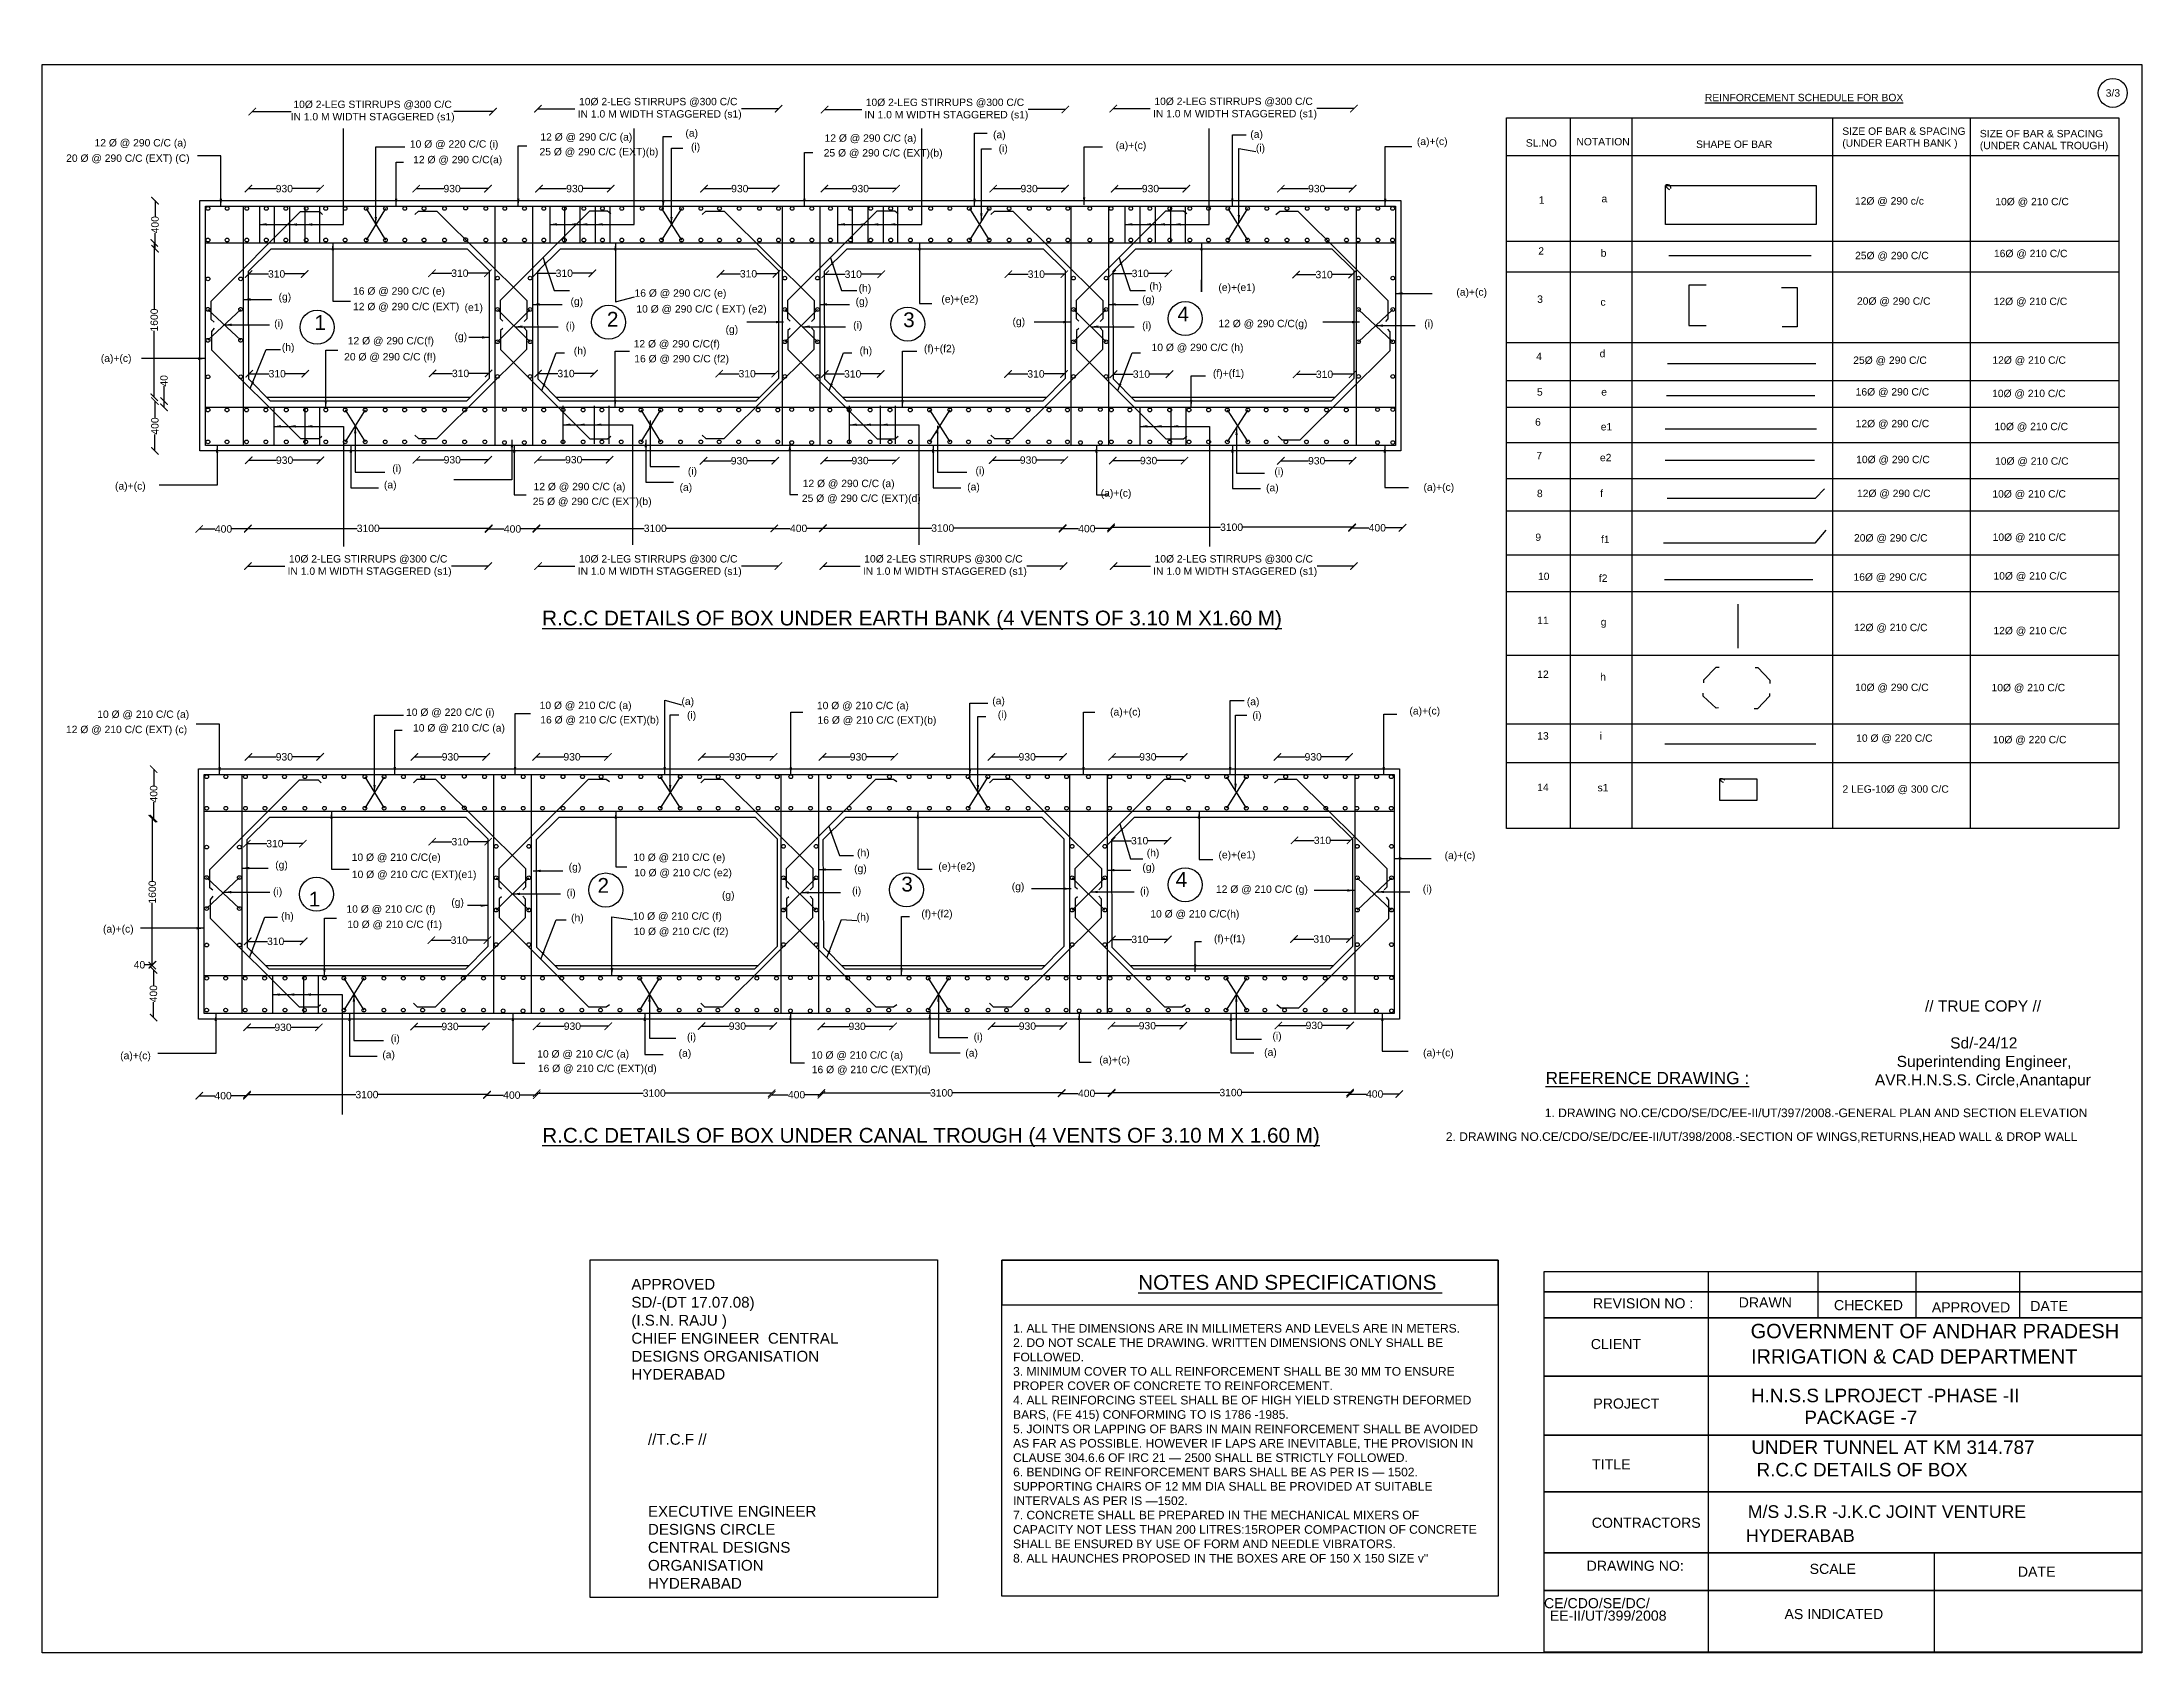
# Model space of a CAD drawing. Header units: millimetres. Extents: x -53248498 to -53239971, y 22140788 to 22147329.
import ezdxf

# ---------------------------------------------------------------- set-up
doc = ezdxf.new("R2010")
doc.units = ezdxf.units.MM
doc.header["$MEASUREMENT"] = 0
for name, color, linetype in [('DIMENSION', 7, 'Continuous'), ('DIMENSIONS', 7, 'Continuous'), ('DRAWING', 2, 'Continuous'), ('TEXT', 7, 'Continuous')]:
    doc.layers.add(name, color=color, linetype=linetype)
doc.styles.get("Standard").update_dxf_attribs({"font": 'arial.ttf', "height": 30})
doc.dimstyles.get("Standard").update_dxf_attribs({"dimtxt": 30, "dimasz": 30, "dimexe": 0.18, "dimexo": 0.0625, "dimgap": 0.09, "dimtad": 0, "dimdec": 0, "dimzin": 0, "dimdsep": 46, "dimtxsty": 'Standard', "dimblk": 'ARCHTICK', "dimcen": 0.09, "dimse1": 1, "dimse2": 1, "dimadec": 0, "dimazin": 0, "dimtfac": 1, "dimtdec": 0, "dimtofl": 0, "dimtmove": 0, "dimatfit": 3, "dimfxl": 1, "dimtolj": 1, "dimtzin": 0, "dimarcsym": 0})

msp = doc.modelspace()

# ---------------------------------------------------------------- texts
at = {"layer": 'DIMENSION', "color": 0}
for s, height, p in [('%%UREINFORCEMENT SCHEDULE FOR BOX', 30, (-53241746.1, 22147088.3)), ('3/3', 30, (-53240118.4, 22147106.9)), ('SL.NO', 30, (-53242473, 22146904)), ('NOTATION', 30, (-53242267.7, 22146909.1)), ('SHAPE OF BAR ', 30, (-53241781.8, 22146898.8)), ('SIZE OF BAR & SPACING ', 30, (-53241188.1, 22146951.8)), ('(UNDER EARTH BANK )', 30, (-53241188.1, 22146903.6)), ('SIZE OF BAR & SPACING ', 30, (-53240629.5, 22146941.8)), ('(UNDER CANAL TROUGH)', 30, (-53240629.5, 22146893.6)), ('1', 30, (-53242420.5, 22146672.4)), ('a', 30, (-53242165.8, 22146677.7)), ('12Ø @ 290 c/c', 30, (-53241136.8, 22146668.6)), ('10Ø @ 210 C/C', 30, (-53240566.8, 22146665.9)), ('2', 30, (-53242422.6, 22146465.5)), ('b', 30, (-53242169, 22146456.8)), ('16Ø @ 210 C/C', 30, (-53240572.3, 22146455.2)), ('25Ø @ 290 C/C', 30, (-53241136.1, 22146446.9)), ('3', 30, (-53242427, 22146269.8)), ('c', 30, (-53242170.1, 22146258.4)), ('20Ø @ 290 C/C', 30, (-53241128.5, 22146261.9)), ('12Ø @ 210 C/C', 30, (-53240573.4, 22146260.7)), ('4', 30, (-53242431.2, 22146037.2)), ('d', 30, (-53242173.4, 22146048.9)), ('25Ø @ 290 C/C', 30, (-53241143.7, 22146021.9)), ('12Ø @ 210 C/C', 30, (-53240578.8, 22146022.3)), ('5', 30, (-53242428, 22145893.1)), ('e', 30, (-53242166.9, 22145893.2)), ('16Ø @ 290 C/C', 30, (-53241133.9, 22145893.4)), ('10Ø @ 210 C/C', 30, (-53240579.9, 22145887)), ('6', 30, (-53242435.5, 22145770.9)), ('e1', 30, (-53242169, 22145751.7)), ('12Ø @ 290 C/C', 30, (-53241133.9, 22145764.6)), ('10Ø @ 210 C/C', 30, (-53240570.1, 22145752.8)), ('7', 30, (-53242430.2, 22145634.8)), ('e2', 30, (-53242172.2, 22145626.7)), ('10Ø @ 290 C/C', 30, (-53241131.8, 22145618.8)), ('10Ø @ 210 C/C', 30, (-53240567.9, 22145612.4)), ('8', 30, (-53242428, 22145480.9)), ('f', 30, (-53242171.2, 22145481.2)), ('12Ø @ 290 C/C', 30, (-53241128.5, 22145481.2)), ('10Ø @ 210 C/C', 30, (-53240578.8, 22145479.1)), ('9', 30, (-53242434.5, 22145303)), ('f1', 30, (-53242167.9, 22145294.3)), ('20Ø @ 290 C/C', 30, (-53241140.5, 22145300.6)), ('10Ø @ 210 C/C', 30, (-53240577.7, 22145303.4)), ('10', 30, (-53242423.7, 22145144.3)), ('f2', 30, (-53242176.6, 22145136.9)), ('16Ø @ 290 C/C', 30, (-53241142.7, 22145141.7)), ('10Ø @ 210 C/C', 30, (-53240574.4, 22145146.2)), ('11', 30, (-53242426.9, 22144965.6)), ('g', 30, (-53242169, 22144959.6)), ('12Ø @ 210 C/C', 30, (-53241140.5, 22144936.8)), ('12Ø @ 210 C/C', 30, (-53240574.4, 22144924.1)), ('12', 30, (-53242426.9, 22144746.9)), ('h', 30, (-53242171.2, 22144736.5)), ('10Ø @ 290 C/C', 30, (-53241136.1, 22144693.6)), ('10Ø @ 210 C/C', 30, (-53240582.1, 22144692.8)), ('13', 30, (-53242426.9, 22144496.8)), ('i', 30, (-53242173.3, 22144496.6)), ('10 Ø @ 220 C/C', 30, (-53241131.8, 22144487.6)), ('10Ø @ 220 C/C', 30, (-53240576.6, 22144481.6)), ('14', 30, (-53242426.9, 22144287.7)), ('s1', 30, (-53242182, 22144286.4)), ('2 LEG-10Ø @ 300 C/C', 30, (-53241187.3, 22144280.9)), ('%%UREFERENCE DRAWING :', 50, (-53242392.9, 22143097.7)), ('1. DRAWING NO.CE/CDO/SE/DC/EE-II/UT/397/2008.-GENERAL PLAN AND SECTION ELEVATION', 35, (-53242396.2, 22142963.7)), ('2. DRAWING NO.CE/CDO/SE/DC/EE-II/UT/398/2008.-SECTION OF WINGS,RETURNS,HEAD WALL & DROP WALL', 35, (-53242798.1, 22142867.3))]:
    msp.add_text(s, height=height, dxfattribs=at).set_placement(p)
at = {"layer": 'DIMENSION', "color": 0, "insert": (-53244555.2, 22142124.1), "char_height": 35, "width": 1900.012, "attachment_point": 1}
msp.add_mtext('1. ALL THE DIMENSIONS ARE IN MILLIMETERS AND LEVELS ARE IN METERS. \\P2. DO NOT SCALE THE DRAWING. WRITTEN DIMENSIONS ONLY SHALL BE FOLLOWED. \\P3. MINIMUM COVER TO ALL REINFORCEMENT SHALL BE 30 MM TO ENSURE PROPER COVER OF CONCRETE TO REINFORCEMENT. \\P4. ALL REINFORCING STEEL SHALL BE OF HIGH YIELD STRENGTH DEFORMED BARS, (FE 415) CONFORMING TO IS 1786 -1985. \\P5. JOINTS OR LAPPING OF BARS IN MAIN REINFORCEMENT SHALL BE AVOIDED AS FAR AS POSSIBLE. HOWEVER IF LAPS ARE INEVITABLE, THE PROVISION IN CLAUSE 304.6.6 OF IRC 21 — 2500 SHALL BE STRICTLY FOLLOWED. \\P6. BENDING OF REINFORCEMENT BARS SHALL BE AS PER IS — 1502. SUPPORTING CHAIRS OF 12 MM DIA SHALL BE PROVIDED AT SUITABLE INTERVALS AS PER IS —1502. \\P7. CONCRETE SHALL BE PREPARED IN THE MECHANICAL MIXERS OF CAPACITY NOT LESS THAN 200 LITRES:15ROPER COMPACTION OF CONCRETE SHALL BE ENSURED BY USE OF FORM AND NEEDLE VIBRATORS. \\P8. ALL HAUNCHES PROPOSED IN THE BOXES ARE OF 150 X 150 SIZE v" ', dxfattribs=at)
at = {"layer": 'DIMENSIONS', "color": 0, "attachment_point": 1}
for s, insert, char_height, width in [('\\pi292.31;// TRUE COPY //\\P\\pi528.08;\\P\\pi394.84;Sd/-24/12\\P\\pi177.53;Superintending Engineer,\\P\\pi89.176;AVR.H.N.S.S. Circle,Anantapur ', (-53241144.7, 22143437.6), 45, 1056.16), ('APPROVED \\PSD/-(DT 17.07.08)\\P(I.S.N. RAJU ) \\PCHIEF ENGINEER  CENTRAL DESIGNS ORGANISATION HYDERABAD ', (-53246105.1, 22142307.2), 43.833, 839.137), ('//T.C.F // \\P\\P\\P\\PEXECUTIVE ENGINEER  \\PDESIGNS CIRCLE  \\PCENTRAL DESIGNS ORGANISATION HYDERABAD', (-53246037.8, 22141677.6), 43.833, 839.067)]:
    msp.add_mtext(s, dxfattribs=dict(at, insert=insert, char_height=char_height, width=width))
at = {"layer": 'TEXT', "color": 0}
for s, height, p in [('12 Ø @ 290 C/C (a)', 30, (-53248285.1, 22146904.6)), ('10 Ø @ 220 C/C (i)', 30, (-53247004.6, 22146899.8)), ('12 Ø @ 290 C/C (a)', 30, (-53246474.8, 22146928.4)), ('(a)', 30, (-53245885.7, 22146944.2)), ('(i)', 30, (-53245863.1, 22146888.4)), ('12 Ø @ 290 C/C (a)', 30, (-53245320.8, 22146923.8)), ('(a)', 30, (-53244636.5, 22146938)), ('(i)', 30, (-53244613.9, 22146882.1)), ('(a)+(c)', 30, (-53244138.9, 22146894.5)), ('(a)', 30, (-53243591.9, 22146939.6)), ('(i)', 30, (-53243569.4, 22146883.8)), ('(a)+(c)', 30, (-53242915.5, 22146910.6)), ('20 Ø @ 290 C/C (EXT) (C)', 30, (-53248400.4, 22146842.2)), ('12 Ø @ 290 C/C(a)', 30, (-53246991.3, 22146836.4)), ('25 Ø @ 290 C/C (EXT)(b)', 30, (-53246478.2, 22146868.4)), ('25 Ø @ 290 C/C (EXT)(b)', 30, (-53245324.2, 22146863.8)), ('(g)', 30, (-53247537.8, 22146279.6)), ('16 Ø @ 290 C/C (e)', 30, (-53247235.5, 22146302.8)), ('16 Ø @ 290 C/C (e)', 30, (-53246092.5, 22146294.6)), ('(h)', 30, (-53245182.3, 22146314.9)), ('(h)', 30, (-53244002.2, 22146322.9)), ('(e)+(e1)', 30, (-53243721.5, 22146317.7)), ('(a)+(c)', 30, (-53242755.2, 22146298.7)), ('12 Ø @ 290 C/C (EXT)', 30, (-53247235.5, 22146239.8)), ('(e1)', 30, (-53246782.6, 22146236.3)), ('(g)', 30, (-53246352.3, 22146261.2)), ('2', 60, (-53246204.3, 22146173.2)), ('10 Ø @ 290 C/C ( EXT) (e2)', 30, (-53246085, 22146230.2)), ('(g)', 30, (-53245194.7, 22146261.2)), ('3', 60, (-53245001.4, 22146171.1)), ('(e)+(e2)', 30, (-53244846.5, 22146270.3)), ('(g)', 30, (-53244031.1, 22146269.2)), ('4', 60, (-53243887.9, 22146194.3)), ('(i)', 30, (-53247555.6, 22146171.5)), ('1', 60, (-53247392.1, 22146160.1)), ('(g)', 30, (-53246823.4, 22146118.6)), ('(i)', 30, (-53246371.5, 22146161.8)), ('(g)', 30, (-53245722.8, 22146147.6)), ('(i)', 30, (-53245204.6, 22146164.5)), ('(g)', 30, (-53244557.5, 22146179.6)), ('(i)', 30, (-53244031.1, 22146163)), ('12 Ø @ 290 C/C(g)', 30, (-53243721.5, 22146170.9)), ('(i)', 30, (-53242885.7, 22146170.6)), ('(a)+(c)', 30, (-53248259.6, 22146030)), ('(h)', 30, (-53247524.6, 22146074.8)), ('20 Ø @ 290 C/C (f!)', 30, (-53247271.6, 22146035.9)), ('12 Ø @ 290 C/C(f)', 30, (-53247256.9, 22146101)), ('(h)', 30, (-53246339.1, 22146060.1)), ('12 Ø @ 290 C/C(f)', 30, (-53246095.9, 22146088.5)), ('16 Ø @ 290 C/C (f2)', 30, (-53246093.5, 22146028.1)), ('(h)', 30, (-53245178.7, 22146061)), ('(f)+(f2)', 30, (-53244917.2, 22146069.3)), ('10 Ø @ 290 C/C (h)', 30, (-53243993, 22146073.9)), ('(f)+(f1)', 30, (-53243743.8, 22145969.1)), ('(a)+(c)', 30, (-53248202, 22145511.5)), ('(a)', 30, (-53247110, 22145516.5)), ('(i)', 30, (-53247076.2, 22145582.4)), ('(i)', 30, (-53245875.9, 22145572.1)), ('12 Ø @ 290 C/C (a)', 30, (-53245409.6, 22145521.6)), ('(i)', 30, (-53244707.8, 22145574.1)), ('(i)', 30, (-53243494.1, 22145570.6)), ('25 Ø @ 290 C/C (EXT)(b)', 30, (-53246505.7, 22145448.9)), ('12 Ø @ 290 C/C (a)', 30, (-53246502.4, 22145508.9)), ('(a)', 30, (-53245909.6, 22145506.2)), ('25 Ø @ 290 C/C (EXT)(d)', 30, (-53245412.9, 22145461.6)), ('(a)', 30, (-53244741.6, 22145508.2)), ('(a)+(c)', 30, (-53244199.4, 22145482.8)), ('(a)', 30, (-53243527.9, 22145504.7)), ('(a)+(c)', 30, (-53242888.7, 22145506.6)), ('%%UR.C.C DETAILS OF BOX UNDER EARTH BANK (4 VENTS OF 3.10 M X1.60 M)', 60, (-53246467.6, 22144960.1)), ('10 Ø @ 210 C/C (a)', 30, (-53248274.1, 22144584.6)), ('10 Ø @ 220 C/C (i)', 30, (-53247020.2, 22144592.8)), ('10 Ø @ 210 C/C (a)', 30, (-53246477.7, 22144620.9)), ('(a)', 30, (-53245901.8, 22144637.1)), ('(i)', 30, (-53245879.3, 22144581.3)), ('10 Ø @ 210 C/C (a)', 30, (-53245351.8, 22144620)), ('(a)', 30, (-53244639.8, 22144639.5)), ('(i)', 30, (-53244617.3, 22144583.7)), ('(a)+(c)', 30, (-53244161.2, 22144594.3)), ('(a)', 30, (-53243606.1, 22144636.3)), ('(i)', 30, (-53243583.6, 22144580.5)), ('(a)+(c)', 30, (-53242945.7, 22144598.5)), ('12 Ø @ 210 C/C (EXT) (c)', 30, (-53248401.1, 22144522.8)), ('10 Ø @ 210 C/C (a)', 30, (-53246991.9, 22144529.3)), ('16 Ø @ 210 C/C (EXT)(b)', 30, (-53246475.2, 22144562)), ('16 Ø @ 210 C/C (EXT)(b)', 30, (-53245349.3, 22144561.1)), ('10 Ø @ 210 C/C(e)', 30, (-53247240.9, 22144004.1)), ('10 Ø @ 210 C/C (e)', 30, (-53246097.1, 22144003.8)), ('(h)', 30, (-53245188.9, 22144022.7)), ('(h)', 30, (-53244012.5, 22144022.2)), ('(e)+(e1)', 30, (-53243721.2, 22144014.1)), ('(a)+(c)', 30, (-53242803, 22144011.8)), ('(g)', 30, (-53247551.5, 22143973.5)), ('10 Ø @ 210 C/C (EXT)(e1)', 30, (-53247240.3, 22143934.5)), ('(g)', 30, (-53246359.9, 22143964.9)), ('2', 60, (-53246242.7, 22143874.6)), ('10 Ø @ 210 C/C (e2)', 30, (-53246093.6, 22143941.7)), ('(g)', 30, (-53245200.7, 22143958.5)), ('3', 60, (-53245008.9, 22143879.8)), ('(e)+(e2)', 30, (-53244858.8, 22143967.7)), ('(g)', 30, (-53244030.2, 22143963.5)), ('4', 60, (-53243895, 22143898.5)), ('(i)', 30, (-53247560.1, 22143865.5)), ('1', 60, (-53247415.1, 22143819.1)), ('(g)', 30, (-53246836.5, 22143821.9)), ('(i)', 30, (-53246368.5, 22143859.9)), ('(g)', 30, (-53245737.5, 22143850.8)), ('(i)', 30, (-53245209.2, 22143868.5)), ('(g)', 30, (-53244560.7, 22143885.4)), ('(i)', 30, (-53244039.7, 22143867.3)), ('12 Ø @ 210 C/C (g)', 30, (-53243731.4, 22143874.4)), ('(i)', 30, (-53242891.7, 22143876.1)), ('(h)', 30, (-53247527.5, 22143765.2)), ('10 Ø @ 210 C/C (f)', 30, (-53247262.3, 22143793.8)), ('10 Ø @ 210 C/C (f1)', 30, (-53247258.7, 22143731.6)), ('(h)', 30, (-53246350, 22143758.8)), ('10 Ø @ 210 C/C (f)', 30, (-53246099.5, 22143765.2)), ('(h)', 30, (-53245190.2, 22143761.7)), ('(f)+(f2)', 30, (-53244927.8, 22143775.2)), ('10 Ø @ 210 C/C(h)', 30, (-53243998, 22143774.3)), ('(a)+(c)', 30, (-53248250.9, 22143713.3)), ('10 Ø @ 210 C/C (f2)', 30, (-53246095.9, 22143703.1)), ('(f)+(f1)', 30, (-53243739.5, 22143673.8)), ('(i)', 30, (-53247082.8, 22143268.8)), ('(a)', 30, (-53245913.3, 22143208.9)), ('(i)', 30, (-53245879.5, 22143274.8)), ('(a)', 30, (-53244749.3, 22143209.8)), ('(i)', 30, (-53244715.5, 22143275.8)), ('(a)', 30, (-53243535.8, 22143212.7)), ('(i)', 30, (-53243502, 22143278.7)), ('(a)+(c)', 30, (-53242890.5, 22143210.6)), ('(a)+(c)', 30, (-53248181, 22143199)), ('(a)', 30, (-53247116.6, 22143202.9)), ('10 Ø @ 210 C/C (a)', 30, (-53246487.6, 22143205.6)), ('16 Ø @ 210 C/C (EXT)(d)', 30, (-53246485, 22143146.7)), ('10 Ø @ 210 C/C (a)', 30, (-53245375.2, 22143201)), ('16 Ø @ 210 C/C (EXT)(d)', 30, (-53245372.7, 22143142.1)), ('(a)+(c)', 30, (-53244205.3, 22143181.8)), ('%%UR.C.C DETAILS OF BOX UNDER CANAL TROUGH (4 VENTS OF 3.10 M X 1.60 M)', 60, (-53246467.2, 22142860.1)), ('%%UNOTES AND SPECIFICATIONS ', 60, (-53244047, 22142263)), ('REVISION NO :', 40.998, (-53242200.5, 22142187.5)), ('DRAWN ', 41, (-53241608.8, 22142191)), ('CHECKED', 41, (-53241221.9, 22142180.1)), ('DATE ', 41, (-53240424.8, 22142176.4)), ('APPROVED', 41, (-53240824.5, 22142171)), ('CLIENT ', 41, (-53242209.3, 22142022.1)), ('GOVERNMENT OF ANDHAR PRADESH ', 58.081, (-53241560.2, 22142066.4)), ('IRRIGATION & CAD DEPARTMENT ', 58.081, (-53241558.8, 22141963.3)), ('PROJECT ', 41, (-53242199, 22141780.5)), ('H.N.S.S LPROJECT -PHASE -II', 54.664, (-53241558.8, 22141806.6)), ('PACKAGE -7', 54.66, (-53241342.1, 22141717.5)), ('UNDER TUNNEL AT KM 314.787', 54.664, (-53241557.5, 22141596.5)), ('TITLE ', 41, (-53242204.1, 22141534)), ('R.C.C DETAILS OF BOX', 54.664, (-53241536.1, 22141505.2)), ('M/S J.S.R -J.K.C JOINT VENTURE ', 51.248, (-53241571.5, 22141336.7)), ('CONTRACTORS ', 40.998, (-53242205.4, 22141296.6)), ('HYDERABAB ', 51.25, (-53241579, 22141239.4)), ('DRAWING NO:', 40.998, (-53242226.2, 22141121.9)), ('SCALE ', 41, (-53241320.6, 22141109.3)), ('DATE ', 41, (-53240475.2, 22141097.7)), ('CE/CDO/SE/DC/', 40.998, (-53242399.3, 22140970.1)), ('EE-II/UT/399/2008', 40.998, (-53242376.1, 22140919.5)), ('AS INDICATED ', 40.998, (-53241422.8, 22140926))]:
    msp.add_text(s, height=height, dxfattribs=at).set_placement(p)

# ---------------------------------------------------------------- blocks, each defined once
blk = doc.blocks.new('_ArchTick')
at = {"color": 0, "linetype": 'ByBlock', "const_width": 0.15}
blk.add_lwpolyline([(-0.5, -0.5), (0.5, 0.5)], dxfattribs=at)
blk = doc.blocks.new('*D54')
at = {"layer": 'Defpoints', "color": 0, "transparency": 16777216}
for p in [(-53247660.1, 22146734.1), (-53247368.7, 22146733.4), (-53247368.7, 22146731.4)]:
    blk.add_point(p, dxfattribs=at)
at = {"layer": 'DIMENSION', "color": 0, "lineweight": -2, "transparency": 16777216}
for p, q in [((-53247660.1, 22146733.4), (-53247547.6, 22146733.4)), ((-53247368.7, 22146733.4), (-53247481.2, 22146733.4))]:
    blk.add_line(p, q, dxfattribs=at)
at = {"layer": 'DIMENSION', "color": 0, "lineweight": -2, "transparency": 16777216, "xscale": 30, "yscale": 30, "zscale": 30, "rotation": 180}
blk.add_blockref('_ArchTick', (-53247660.1, 22146733.4), dxfattribs=at)
at = {"layer": 'DIMENSION', "color": 0, "lineweight": -2, "transparency": 16777216, "xscale": 30, "yscale": 30, "zscale": 30}
blk.add_blockref('_ArchTick', (-53247368.7, 22146733.4), dxfattribs=at)
at = {"layer": 'DIMENSION', "color": 0, "transparency": 16777216, "insert": (-53247514.4, 22146733.4), "char_height": 30, "attachment_point": 5}
blk.add_mtext('\\A1;930', dxfattribs=at)
blk = doc.blocks.new('*D55')
at = {"layer": 'Defpoints', "color": 0, "transparency": 16777216}
for p in [(-53247659.6, 22146386.5), (-53247432.1, 22146386.9), (-53247432.1, 22146386.9)]:
    blk.add_point(p, dxfattribs=at)
at = {"layer": 'DIMENSION', "color": 0, "lineweight": -2, "transparency": 16777216}
for p, q in [((-53247659.6, 22146386.9), (-53247579, 22146386.9)), ((-53247432.1, 22146386.9), (-53247512.7, 22146386.9))]:
    blk.add_line(p, q, dxfattribs=at)
at = {"layer": 'DIMENSION', "color": 0, "lineweight": -2, "transparency": 16777216, "xscale": 30, "yscale": 30, "zscale": 30, "rotation": 180}
blk.add_blockref('_ArchTick', (-53247659.6, 22146386.9), dxfattribs=at)
at = {"layer": 'DIMENSION', "color": 0, "lineweight": -2, "transparency": 16777216, "xscale": 30, "yscale": 30, "zscale": 30}
blk.add_blockref('_ArchTick', (-53247432.1, 22146386.9), dxfattribs=at)
at = {"layer": 'DIMENSION', "color": 0, "transparency": 16777216, "insert": (-53247545.8, 22146386.9), "char_height": 30, "attachment_point": 5}
blk.add_mtext('\\A1;310', dxfattribs=at)
blk = doc.blocks.new('*D56')
at = {"layer": 'Defpoints', "color": 0, "transparency": 16777216}
for p in [(-53246978.8, 22146734.1), (-53246687.4, 22146733.4), (-53246687.4, 22146731.4)]:
    blk.add_point(p, dxfattribs=at)
at = {"layer": 'DIMENSION', "color": 0, "lineweight": -2, "transparency": 16777216}
for p, q in [((-53246978.8, 22146733.4), (-53246866.3, 22146733.4)), ((-53246687.4, 22146733.4), (-53246799.9, 22146733.4))]:
    blk.add_line(p, q, dxfattribs=at)
at = {"layer": 'DIMENSION', "color": 0, "lineweight": -2, "transparency": 16777216, "xscale": 30, "yscale": 30, "zscale": 30, "rotation": 180}
blk.add_blockref('_ArchTick', (-53246978.8, 22146733.4), dxfattribs=at)
at = {"layer": 'DIMENSION', "color": 0, "lineweight": -2, "transparency": 16777216, "xscale": 30, "yscale": 30, "zscale": 30}
blk.add_blockref('_ArchTick', (-53246687.4, 22146733.4), dxfattribs=at)
at = {"layer": 'DIMENSION', "color": 0, "transparency": 16777216, "insert": (-53246833.1, 22146733.4), "char_height": 30, "attachment_point": 5}
blk.add_mtext('\\A1;930', dxfattribs=at)
blk = doc.blocks.new('*D57')
at = {"layer": 'Defpoints', "color": 0, "transparency": 16777216}
for p in [(-53246480.5, 22146734.1), (-53246189.1, 22146733.4), (-53246189.1, 22146731.4)]:
    blk.add_point(p, dxfattribs=at)
at = {"layer": 'DIMENSION', "color": 0, "lineweight": -2, "transparency": 16777216}
for p, q in [((-53246480.5, 22146733.4), (-53246368, 22146733.4)), ((-53246189.1, 22146733.4), (-53246301.6, 22146733.4))]:
    blk.add_line(p, q, dxfattribs=at)
at = {"layer": 'DIMENSION', "color": 0, "lineweight": -2, "transparency": 16777216, "xscale": 30, "yscale": 30, "zscale": 30, "rotation": 180}
blk.add_blockref('_ArchTick', (-53246480.5, 22146733.4), dxfattribs=at)
at = {"layer": 'DIMENSION', "color": 0, "lineweight": -2, "transparency": 16777216, "xscale": 30, "yscale": 30, "zscale": 30}
blk.add_blockref('_ArchTick', (-53246189.1, 22146733.4), dxfattribs=at)
at = {"layer": 'DIMENSION', "color": 0, "transparency": 16777216, "insert": (-53246334.8, 22146733.4), "char_height": 30, "attachment_point": 5}
blk.add_mtext('\\A1;930', dxfattribs=at)
blk = doc.blocks.new('*D58')
at = {"layer": 'Defpoints', "color": 0, "transparency": 16777216}
for p in [(-53245810.5, 22146734.1), (-53245519.2, 22146733.4), (-53245519.2, 22146731.4)]:
    blk.add_point(p, dxfattribs=at)
at = {"layer": 'DIMENSION', "color": 0, "lineweight": -2, "transparency": 16777216}
for p, q in [((-53245810.5, 22146733.4), (-53245698, 22146733.4)), ((-53245519.2, 22146733.4), (-53245631.7, 22146733.4))]:
    blk.add_line(p, q, dxfattribs=at)
at = {"layer": 'DIMENSION', "color": 0, "lineweight": -2, "transparency": 16777216, "xscale": 30, "yscale": 30, "zscale": 30, "rotation": 180}
blk.add_blockref('_ArchTick', (-53245810.5, 22146733.4), dxfattribs=at)
at = {"layer": 'DIMENSION', "color": 0, "lineweight": -2, "transparency": 16777216, "xscale": 30, "yscale": 30, "zscale": 30}
blk.add_blockref('_ArchTick', (-53245519.2, 22146733.4), dxfattribs=at)
at = {"layer": 'DIMENSION', "color": 0, "transparency": 16777216, "insert": (-53245664.9, 22146733.4), "char_height": 30, "attachment_point": 5}
blk.add_mtext('\\A1;930', dxfattribs=at)
blk = doc.blocks.new('*D59')
at = {"layer": 'Defpoints', "color": 0, "transparency": 16777216}
for p in [(-53245321.2, 22146734.1), (-53245029.9, 22146733.4), (-53245029.9, 22146731.4)]:
    blk.add_point(p, dxfattribs=at)
at = {"layer": 'DIMENSION', "color": 0, "lineweight": -2, "transparency": 16777216}
for p, q in [((-53245321.2, 22146733.4), (-53245208.7, 22146733.4)), ((-53245029.9, 22146733.4), (-53245142.3, 22146733.4))]:
    blk.add_line(p, q, dxfattribs=at)
at = {"layer": 'DIMENSION', "color": 0, "lineweight": -2, "transparency": 16777216, "xscale": 30, "yscale": 30, "zscale": 30, "rotation": 180}
blk.add_blockref('_ArchTick', (-53245321.2, 22146733.4), dxfattribs=at)
at = {"layer": 'DIMENSION', "color": 0, "lineweight": -2, "transparency": 16777216, "xscale": 30, "yscale": 30, "zscale": 30}
blk.add_blockref('_ArchTick', (-53245029.9, 22146733.4), dxfattribs=at)
at = {"layer": 'DIMENSION', "color": 0, "transparency": 16777216, "insert": (-53245175.5, 22146733.4), "char_height": 30, "attachment_point": 5}
blk.add_mtext('\\A1;930', dxfattribs=at)
blk = doc.blocks.new('*D60')
at = {"layer": 'Defpoints', "color": 0, "transparency": 16777216}
for p in [(-53244635.8, 22146734.1), (-53244344.4, 22146733.4), (-53244344.4, 22146731.4)]:
    blk.add_point(p, dxfattribs=at)
at = {"layer": 'DIMENSION', "color": 0, "lineweight": -2, "transparency": 16777216}
for p, q in [((-53244635.8, 22146733.4), (-53244523.3, 22146733.4)), ((-53244344.4, 22146733.4), (-53244456.9, 22146733.4))]:
    blk.add_line(p, q, dxfattribs=at)
at = {"layer": 'DIMENSION', "color": 0, "lineweight": -2, "transparency": 16777216, "xscale": 30, "yscale": 30, "zscale": 30, "rotation": 180}
blk.add_blockref('_ArchTick', (-53244635.8, 22146733.4), dxfattribs=at)
at = {"layer": 'DIMENSION', "color": 0, "lineweight": -2, "transparency": 16777216, "xscale": 30, "yscale": 30, "zscale": 30}
blk.add_blockref('_ArchTick', (-53244344.4, 22146733.4), dxfattribs=at)
at = {"layer": 'DIMENSION', "color": 0, "transparency": 16777216, "insert": (-53244490.1, 22146733.4), "char_height": 30, "attachment_point": 5}
blk.add_mtext('\\A1;930', dxfattribs=at)
blk = doc.blocks.new('*D61')
at = {"layer": 'Defpoints', "color": 0, "transparency": 16777216}
for p in [(-53244143.1, 22146734.1), (-53243851.8, 22146733.4), (-53243851.8, 22146731.4)]:
    blk.add_point(p, dxfattribs=at)
at = {"layer": 'DIMENSION', "color": 0, "lineweight": -2, "transparency": 16777216}
for p, q in [((-53244143.1, 22146733.4), (-53244030.6, 22146733.4)), ((-53243851.8, 22146733.4), (-53243964.3, 22146733.4))]:
    blk.add_line(p, q, dxfattribs=at)
at = {"layer": 'DIMENSION', "color": 0, "lineweight": -2, "transparency": 16777216, "xscale": 30, "yscale": 30, "zscale": 30, "rotation": 180}
blk.add_blockref('_ArchTick', (-53244143.1, 22146733.4), dxfattribs=at)
at = {"layer": 'DIMENSION', "color": 0, "lineweight": -2, "transparency": 16777216, "xscale": 30, "yscale": 30, "zscale": 30}
blk.add_blockref('_ArchTick', (-53243851.8, 22146733.4), dxfattribs=at)
at = {"layer": 'DIMENSION', "color": 0, "transparency": 16777216, "insert": (-53243997.4, 22146733.4), "char_height": 30, "attachment_point": 5}
blk.add_mtext('\\A1;930', dxfattribs=at)
blk = doc.blocks.new('*D62')
at = {"layer": 'Defpoints', "color": 0, "transparency": 16777216}
for p in [(-53243467.8, 22146734.1), (-53243176.5, 22146733.4), (-53243176.5, 22146731.4)]:
    blk.add_point(p, dxfattribs=at)
at = {"layer": 'DIMENSION', "color": 0, "lineweight": -2, "transparency": 16777216}
for p, q in [((-53243467.8, 22146733.4), (-53243355.3, 22146733.4)), ((-53243176.5, 22146733.4), (-53243289, 22146733.4))]:
    blk.add_line(p, q, dxfattribs=at)
at = {"layer": 'DIMENSION', "color": 0, "lineweight": -2, "transparency": 16777216, "xscale": 30, "yscale": 30, "zscale": 30, "rotation": 180}
blk.add_blockref('_ArchTick', (-53243467.8, 22146733.4), dxfattribs=at)
at = {"layer": 'DIMENSION', "color": 0, "lineweight": -2, "transparency": 16777216, "xscale": 30, "yscale": 30, "zscale": 30}
blk.add_blockref('_ArchTick', (-53243176.5, 22146733.4), dxfattribs=at)
at = {"layer": 'DIMENSION', "color": 0, "transparency": 16777216, "insert": (-53243322.2, 22146733.4), "char_height": 30, "attachment_point": 5}
blk.add_mtext('\\A1;930', dxfattribs=at)
blk = doc.blocks.new('*D63')
at = {"layer": 'Defpoints', "color": 0, "transparency": 16777216}
for p in [(-53243468.1, 22145629.2), (-53243176.7, 22145628.5), (-53243176.7, 22145626.5)]:
    blk.add_point(p, dxfattribs=at)
at = {"layer": 'DIMENSION', "color": 0, "lineweight": -2, "transparency": 16777216}
for p, q in [((-53243468.1, 22145628.5), (-53243355.6, 22145628.5)), ((-53243176.7, 22145628.5), (-53243289.2, 22145628.5))]:
    blk.add_line(p, q, dxfattribs=at)
at = {"layer": 'DIMENSION', "color": 0, "lineweight": -2, "transparency": 16777216, "xscale": 30, "yscale": 30, "zscale": 30, "rotation": 180}
blk.add_blockref('_ArchTick', (-53243468.1, 22145628.5), dxfattribs=at)
at = {"layer": 'DIMENSION', "color": 0, "lineweight": -2, "transparency": 16777216, "xscale": 30, "yscale": 30, "zscale": 30}
blk.add_blockref('_ArchTick', (-53243176.7, 22145628.5), dxfattribs=at)
at = {"layer": 'DIMENSION', "color": 0, "transparency": 16777216, "insert": (-53243322.4, 22145628.5), "char_height": 30, "attachment_point": 5}
blk.add_mtext('\\A1;930', dxfattribs=at)
blk = doc.blocks.new('*D64')
at = {"layer": 'Defpoints', "color": 0, "transparency": 16777216}
for p in [(-53244150.5, 22145629.9), (-53243859.1, 22145629.2), (-53243859.1, 22145627.3)]:
    blk.add_point(p, dxfattribs=at)
at = {"layer": 'DIMENSION', "color": 0, "lineweight": -2, "transparency": 16777216}
for p, q in [((-53244150.5, 22145629.2), (-53244038, 22145629.2)), ((-53243859.1, 22145629.2), (-53243971.6, 22145629.2))]:
    blk.add_line(p, q, dxfattribs=at)
at = {"layer": 'DIMENSION', "color": 0, "lineweight": -2, "transparency": 16777216, "xscale": 30, "yscale": 30, "zscale": 30, "rotation": 180}
blk.add_blockref('_ArchTick', (-53244150.5, 22145629.2), dxfattribs=at)
at = {"layer": 'DIMENSION', "color": 0, "lineweight": -2, "transparency": 16777216, "xscale": 30, "yscale": 30, "zscale": 30}
blk.add_blockref('_ArchTick', (-53243859.1, 22145629.2), dxfattribs=at)
at = {"layer": 'DIMENSION', "color": 0, "transparency": 16777216, "insert": (-53244004.8, 22145629.2), "char_height": 30, "attachment_point": 5}
blk.add_mtext('\\A1;930', dxfattribs=at)
blk = doc.blocks.new('*D65')
at = {"layer": 'Defpoints', "color": 0, "transparency": 16777216}
for p in [(-53244638.2, 22145631.8), (-53244346.9, 22145631.2), (-53244346.9, 22145629.2)]:
    blk.add_point(p, dxfattribs=at)
at = {"layer": 'DIMENSION', "color": 0, "lineweight": -2, "transparency": 16777216}
for p, q in [((-53244638.2, 22145631.2), (-53244525.7, 22145631.2)), ((-53244346.9, 22145631.2), (-53244459.4, 22145631.2))]:
    blk.add_line(p, q, dxfattribs=at)
at = {"layer": 'DIMENSION', "color": 0, "lineweight": -2, "transparency": 16777216, "xscale": 30, "yscale": 30, "zscale": 30, "rotation": 180}
blk.add_blockref('_ArchTick', (-53244638.2, 22145631.2), dxfattribs=at)
at = {"layer": 'DIMENSION', "color": 0, "lineweight": -2, "transparency": 16777216, "xscale": 30, "yscale": 30, "zscale": 30}
blk.add_blockref('_ArchTick', (-53244346.9, 22145631.2), dxfattribs=at)
at = {"layer": 'DIMENSION', "color": 0, "transparency": 16777216, "insert": (-53244492.6, 22145631.2), "char_height": 30, "attachment_point": 5}
blk.add_mtext('\\A1;930', dxfattribs=at)
blk = doc.blocks.new('*D66')
at = {"layer": 'Defpoints', "color": 0, "transparency": 16777216}
for p in [(-53245322.5, 22145629.9), (-53245031.2, 22145629.2), (-53245031.2, 22145627.3)]:
    blk.add_point(p, dxfattribs=at)
at = {"layer": 'DIMENSION', "color": 0, "lineweight": -2, "transparency": 16777216}
for p, q in [((-53245322.5, 22145629.2), (-53245210, 22145629.2)), ((-53245031.2, 22145629.2), (-53245143.7, 22145629.2))]:
    blk.add_line(p, q, dxfattribs=at)
at = {"layer": 'DIMENSION', "color": 0, "lineweight": -2, "transparency": 16777216, "xscale": 30, "yscale": 30, "zscale": 30, "rotation": 180}
blk.add_blockref('_ArchTick', (-53245322.5, 22145629.2), dxfattribs=at)
at = {"layer": 'DIMENSION', "color": 0, "lineweight": -2, "transparency": 16777216, "xscale": 30, "yscale": 30, "zscale": 30}
blk.add_blockref('_ArchTick', (-53245031.2, 22145629.2), dxfattribs=at)
at = {"layer": 'DIMENSION', "color": 0, "transparency": 16777216, "insert": (-53245176.8, 22145629.2), "char_height": 30, "attachment_point": 5}
blk.add_mtext('\\A1;930', dxfattribs=at)
blk = doc.blocks.new('*D67')
at = {"layer": 'Defpoints', "color": 0, "transparency": 16777216}
for p in [(-53245812.3, 22145629.2), (-53245521, 22145628.5), (-53245521, 22145626.6)]:
    blk.add_point(p, dxfattribs=at)
at = {"layer": 'DIMENSION', "color": 0, "lineweight": -2, "transparency": 16777216}
for p, q in [((-53245812.3, 22145628.5), (-53245699.8, 22145628.5)), ((-53245521, 22145628.5), (-53245633.5, 22145628.5))]:
    blk.add_line(p, q, dxfattribs=at)
at = {"layer": 'DIMENSION', "color": 0, "lineweight": -2, "transparency": 16777216, "xscale": 30, "yscale": 30, "zscale": 30, "rotation": 180}
blk.add_blockref('_ArchTick', (-53245812.3, 22145628.5), dxfattribs=at)
at = {"layer": 'DIMENSION', "color": 0, "lineweight": -2, "transparency": 16777216, "xscale": 30, "yscale": 30, "zscale": 30}
blk.add_blockref('_ArchTick', (-53245521, 22145628.5), dxfattribs=at)
at = {"layer": 'DIMENSION', "color": 0, "transparency": 16777216, "insert": (-53245666.6, 22145628.5), "char_height": 30, "attachment_point": 5}
blk.add_mtext('\\A1;930', dxfattribs=at)
blk = doc.blocks.new('*D68')
at = {"layer": 'Defpoints', "color": 0, "transparency": 16777216}
for p in [(-53246485.1, 22145633.7), (-53246193.7, 22145633), (-53246193.7, 22145631.1)]:
    blk.add_point(p, dxfattribs=at)
at = {"layer": 'DIMENSION', "color": 0, "lineweight": -2, "transparency": 16777216}
for p, q in [((-53246485.1, 22145633), (-53246372.6, 22145633)), ((-53246193.7, 22145633), (-53246306.2, 22145633))]:
    blk.add_line(p, q, dxfattribs=at)
at = {"layer": 'DIMENSION', "color": 0, "lineweight": -2, "transparency": 16777216, "xscale": 30, "yscale": 30, "zscale": 30, "rotation": 180}
blk.add_blockref('_ArchTick', (-53246485.1, 22145633), dxfattribs=at)
at = {"layer": 'DIMENSION', "color": 0, "lineweight": -2, "transparency": 16777216, "xscale": 30, "yscale": 30, "zscale": 30}
blk.add_blockref('_ArchTick', (-53246193.7, 22145633), dxfattribs=at)
at = {"layer": 'DIMENSION', "color": 0, "transparency": 16777216, "insert": (-53246339.4, 22145633), "char_height": 30, "attachment_point": 5}
blk.add_mtext('\\A1;930', dxfattribs=at)
blk = doc.blocks.new('*D69')
at = {"layer": 'Defpoints', "color": 0, "transparency": 16777216}
for p in [(-53246978.2, 22145633.1), (-53246686.9, 22145632.5), (-53246686.9, 22145630.5)]:
    blk.add_point(p, dxfattribs=at)
at = {"layer": 'DIMENSION', "color": 0, "lineweight": -2, "transparency": 16777216}
for p, q in [((-53246978.2, 22145632.5), (-53246865.7, 22145632.5)), ((-53246686.9, 22145632.5), (-53246799.4, 22145632.5))]:
    blk.add_line(p, q, dxfattribs=at)
at = {"layer": 'DIMENSION', "color": 0, "lineweight": -2, "transparency": 16777216, "xscale": 30, "yscale": 30, "zscale": 30, "rotation": 180}
blk.add_blockref('_ArchTick', (-53246978.2, 22145632.5), dxfattribs=at)
at = {"layer": 'DIMENSION', "color": 0, "lineweight": -2, "transparency": 16777216, "xscale": 30, "yscale": 30, "zscale": 30}
blk.add_blockref('_ArchTick', (-53246686.9, 22145632.5), dxfattribs=at)
at = {"layer": 'DIMENSION', "color": 0, "transparency": 16777216, "insert": (-53246832.5, 22145632.5), "char_height": 30, "attachment_point": 5}
blk.add_mtext('\\A1;930', dxfattribs=at)
blk = doc.blocks.new('*D70')
at = {"layer": 'Defpoints', "color": 0, "transparency": 16777216}
for p in [(-53247659, 22145631.4), (-53247367.6, 22145630.8), (-53247367.6, 22145628.8)]:
    blk.add_point(p, dxfattribs=at)
at = {"layer": 'DIMENSION', "color": 0, "lineweight": -2, "transparency": 16777216}
for p, q in [((-53247659, 22145630.8), (-53247546.5, 22145630.8)), ((-53247367.6, 22145630.8), (-53247480.1, 22145630.8))]:
    blk.add_line(p, q, dxfattribs=at)
at = {"layer": 'DIMENSION', "color": 0, "lineweight": -2, "transparency": 16777216, "xscale": 30, "yscale": 30, "zscale": 30, "rotation": 180}
blk.add_blockref('_ArchTick', (-53247659, 22145630.8), dxfattribs=at)
at = {"layer": 'DIMENSION', "color": 0, "lineweight": -2, "transparency": 16777216, "xscale": 30, "yscale": 30, "zscale": 30}
blk.add_blockref('_ArchTick', (-53247367.6, 22145630.8), dxfattribs=at)
at = {"layer": 'DIMENSION', "color": 0, "transparency": 16777216, "insert": (-53247513.3, 22145630.8), "char_height": 30, "attachment_point": 5}
blk.add_mtext('\\A1;930', dxfattribs=at)
blk = doc.blocks.new('*D71')
at = {"layer": 'Defpoints', "color": 0, "transparency": 16777216}
for p in [(-53247660.1, 22144427.1), (-53247368.7, 22144426.4), (-53247368.7, 22144424.5)]:
    blk.add_point(p, dxfattribs=at)
at = {"layer": 'DIMENSION', "color": 0, "lineweight": -2, "transparency": 16777216}
for p, q in [((-53247660.1, 22144426.4), (-53247547.6, 22144426.4)), ((-53247368.7, 22144426.4), (-53247481.2, 22144426.4))]:
    blk.add_line(p, q, dxfattribs=at)
at = {"layer": 'DIMENSION', "color": 0, "lineweight": -2, "transparency": 16777216, "xscale": 30, "yscale": 30, "zscale": 30, "rotation": 180}
blk.add_blockref('_ArchTick', (-53247660.1, 22144426.4), dxfattribs=at)
at = {"layer": 'DIMENSION', "color": 0, "lineweight": -2, "transparency": 16777216, "xscale": 30, "yscale": 30, "zscale": 30}
blk.add_blockref('_ArchTick', (-53247368.7, 22144426.4), dxfattribs=at)
at = {"layer": 'DIMENSION', "color": 0, "transparency": 16777216, "insert": (-53247514.4, 22144426.4), "char_height": 30, "attachment_point": 5}
blk.add_mtext('\\A1;930', dxfattribs=at)
blk = doc.blocks.new('*D72')
at = {"layer": 'Defpoints', "color": 0, "transparency": 16777216}
for p in [(-53246986, 22144427.1), (-53246694.7, 22144426.4), (-53246694.7, 22144424.5)]:
    blk.add_point(p, dxfattribs=at)
at = {"layer": 'DIMENSION', "color": 0, "lineweight": -2, "transparency": 16777216}
for p, q in [((-53246986, 22144426.4), (-53246873.5, 22144426.4)), ((-53246694.7, 22144426.4), (-53246807.2, 22144426.4))]:
    blk.add_line(p, q, dxfattribs=at)
at = {"layer": 'DIMENSION', "color": 0, "lineweight": -2, "transparency": 16777216, "xscale": 30, "yscale": 30, "zscale": 30, "rotation": 180}
blk.add_blockref('_ArchTick', (-53246986, 22144426.4), dxfattribs=at)
at = {"layer": 'DIMENSION', "color": 0, "lineweight": -2, "transparency": 16777216, "xscale": 30, "yscale": 30, "zscale": 30}
blk.add_blockref('_ArchTick', (-53246694.7, 22144426.4), dxfattribs=at)
at = {"layer": 'DIMENSION', "color": 0, "transparency": 16777216, "insert": (-53246840.4, 22144426.4), "char_height": 30, "attachment_point": 5}
blk.add_mtext('\\A1;930', dxfattribs=at)
blk = doc.blocks.new('*D73')
at = {"layer": 'Defpoints', "color": 0, "transparency": 16777216}
for p in [(-53246491.8, 22144427.1), (-53246200.5, 22144426.4), (-53246200.5, 22144424.5)]:
    blk.add_point(p, dxfattribs=at)
at = {"layer": 'DIMENSION', "color": 0, "lineweight": -2, "transparency": 16777216}
for p, q in [((-53246491.8, 22144426.4), (-53246379.3, 22144426.4)), ((-53246200.5, 22144426.4), (-53246313, 22144426.4))]:
    blk.add_line(p, q, dxfattribs=at)
at = {"layer": 'DIMENSION', "color": 0, "lineweight": -2, "transparency": 16777216, "xscale": 30, "yscale": 30, "zscale": 30, "rotation": 180}
blk.add_blockref('_ArchTick', (-53246491.8, 22144426.4), dxfattribs=at)
at = {"layer": 'DIMENSION', "color": 0, "lineweight": -2, "transparency": 16777216, "xscale": 30, "yscale": 30, "zscale": 30}
blk.add_blockref('_ArchTick', (-53246200.5, 22144426.4), dxfattribs=at)
at = {"layer": 'DIMENSION', "color": 0, "transparency": 16777216, "insert": (-53246346.1, 22144426.4), "char_height": 30, "attachment_point": 5}
blk.add_mtext('\\A1;930', dxfattribs=at)
blk = doc.blocks.new('*D74')
at = {"layer": 'Defpoints', "color": 0, "transparency": 16777216}
for p in [(-53245819, 22144427.1), (-53245527.7, 22144426.4), (-53245527.7, 22144424.5)]:
    blk.add_point(p, dxfattribs=at)
at = {"layer": 'DIMENSION', "color": 0, "lineweight": -2, "transparency": 16777216}
for p, q in [((-53245819, 22144426.4), (-53245706.5, 22144426.4)), ((-53245527.7, 22144426.4), (-53245640.2, 22144426.4))]:
    blk.add_line(p, q, dxfattribs=at)
at = {"layer": 'DIMENSION', "color": 0, "lineweight": -2, "transparency": 16777216, "xscale": 30, "yscale": 30, "zscale": 30, "rotation": 180}
blk.add_blockref('_ArchTick', (-53245819, 22144426.4), dxfattribs=at)
at = {"layer": 'DIMENSION', "color": 0, "lineweight": -2, "transparency": 16777216, "xscale": 30, "yscale": 30, "zscale": 30}
blk.add_blockref('_ArchTick', (-53245527.7, 22144426.4), dxfattribs=at)
at = {"layer": 'DIMENSION', "color": 0, "transparency": 16777216, "insert": (-53245673.3, 22144426.4), "char_height": 30, "attachment_point": 5}
blk.add_mtext('\\A1;930', dxfattribs=at)
blk = doc.blocks.new('*D75')
at = {"layer": 'Defpoints', "color": 0, "transparency": 16777216}
for p in [(-53245329, 22144427.1), (-53245037.6, 22144426.4), (-53245037.6, 22144424.5)]:
    blk.add_point(p, dxfattribs=at)
at = {"layer": 'DIMENSION', "color": 0, "lineweight": -2, "transparency": 16777216}
for p, q in [((-53245329, 22144426.4), (-53245216.5, 22144426.4)), ((-53245037.6, 22144426.4), (-53245150.1, 22144426.4))]:
    blk.add_line(p, q, dxfattribs=at)
at = {"layer": 'DIMENSION', "color": 0, "lineweight": -2, "transparency": 16777216, "xscale": 30, "yscale": 30, "zscale": 30, "rotation": 180}
blk.add_blockref('_ArchTick', (-53245329, 22144426.4), dxfattribs=at)
at = {"layer": 'DIMENSION', "color": 0, "lineweight": -2, "transparency": 16777216, "xscale": 30, "yscale": 30, "zscale": 30}
blk.add_blockref('_ArchTick', (-53245037.6, 22144426.4), dxfattribs=at)
at = {"layer": 'DIMENSION', "color": 0, "transparency": 16777216, "insert": (-53245183.3, 22144426.4), "char_height": 30, "attachment_point": 5}
blk.add_mtext('\\A1;930', dxfattribs=at)
blk = doc.blocks.new('*D76')
at = {"layer": 'Defpoints', "color": 0, "transparency": 16777216}
for p in [(-53244643.5, 22144427.1), (-53244352.2, 22144426.4), (-53244352.2, 22144424.5)]:
    blk.add_point(p, dxfattribs=at)
at = {"layer": 'DIMENSION', "color": 0, "lineweight": -2, "transparency": 16777216}
for p, q in [((-53244643.5, 22144426.4), (-53244531, 22144426.4)), ((-53244352.2, 22144426.4), (-53244464.7, 22144426.4))]:
    blk.add_line(p, q, dxfattribs=at)
at = {"layer": 'DIMENSION', "color": 0, "lineweight": -2, "transparency": 16777216, "xscale": 30, "yscale": 30, "zscale": 30, "rotation": 180}
blk.add_blockref('_ArchTick', (-53244643.5, 22144426.4), dxfattribs=at)
at = {"layer": 'DIMENSION', "color": 0, "lineweight": -2, "transparency": 16777216, "xscale": 30, "yscale": 30, "zscale": 30}
blk.add_blockref('_ArchTick', (-53244352.2, 22144426.4), dxfattribs=at)
at = {"layer": 'DIMENSION', "color": 0, "transparency": 16777216, "insert": (-53244497.9, 22144426.4), "char_height": 30, "attachment_point": 5}
blk.add_mtext('\\A1;930', dxfattribs=at)
blk = doc.blocks.new('*D77')
at = {"layer": 'Defpoints', "color": 0, "transparency": 16777216}
for p in [(-53244153.6, 22144427.1), (-53243862.2, 22144426.4), (-53243862.2, 22144424.5)]:
    blk.add_point(p, dxfattribs=at)
at = {"layer": 'DIMENSION', "color": 0, "lineweight": -2, "transparency": 16777216}
for p, q in [((-53244153.6, 22144426.4), (-53244041.1, 22144426.4)), ((-53243862.2, 22144426.4), (-53243974.7, 22144426.4))]:
    blk.add_line(p, q, dxfattribs=at)
at = {"layer": 'DIMENSION', "color": 0, "lineweight": -2, "transparency": 16777216, "xscale": 30, "yscale": 30, "zscale": 30, "rotation": 180}
blk.add_blockref('_ArchTick', (-53244153.6, 22144426.4), dxfattribs=at)
at = {"layer": 'DIMENSION', "color": 0, "lineweight": -2, "transparency": 16777216, "xscale": 30, "yscale": 30, "zscale": 30}
blk.add_blockref('_ArchTick', (-53243862.2, 22144426.4), dxfattribs=at)
at = {"layer": 'DIMENSION', "color": 0, "transparency": 16777216, "insert": (-53244007.9, 22144426.4), "char_height": 30, "attachment_point": 5}
blk.add_mtext('\\A1;930', dxfattribs=at)
blk = doc.blocks.new('*D78')
at = {"layer": 'Defpoints', "color": 0, "transparency": 16777216}
for p in [(-53243482.1, 22144427.1), (-53243190.7, 22144426.4), (-53243190.7, 22144424.5)]:
    blk.add_point(p, dxfattribs=at)
at = {"layer": 'DIMENSION', "color": 0, "lineweight": -2, "transparency": 16777216}
for p, q in [((-53243482.1, 22144426.4), (-53243369.6, 22144426.4)), ((-53243190.7, 22144426.4), (-53243303.2, 22144426.4))]:
    blk.add_line(p, q, dxfattribs=at)
at = {"layer": 'DIMENSION', "color": 0, "lineweight": -2, "transparency": 16777216, "xscale": 30, "yscale": 30, "zscale": 30, "rotation": 180}
blk.add_blockref('_ArchTick', (-53243482.1, 22144426.4), dxfattribs=at)
at = {"layer": 'DIMENSION', "color": 0, "lineweight": -2, "transparency": 16777216, "xscale": 30, "yscale": 30, "zscale": 30}
blk.add_blockref('_ArchTick', (-53243190.7, 22144426.4), dxfattribs=at)
at = {"layer": 'DIMENSION', "color": 0, "transparency": 16777216, "insert": (-53243336.4, 22144426.4), "char_height": 30, "attachment_point": 5}
blk.add_mtext('\\A1;930', dxfattribs=at)
blk = doc.blocks.new('*D79')
at = {"layer": 'Defpoints', "color": 0, "transparency": 16777216}
for p in [(-53243478, 22143336.7), (-53243186.6, 22143336.1), (-53243186.6, 22143334.1)]:
    blk.add_point(p, dxfattribs=at)
at = {"layer": 'DIMENSION', "color": 0, "lineweight": -2, "transparency": 16777216}
for p, q in [((-53243478, 22143336.1), (-53243365.5, 22143336.1)), ((-53243186.6, 22143336.1), (-53243299.1, 22143336.1))]:
    blk.add_line(p, q, dxfattribs=at)
at = {"layer": 'DIMENSION', "color": 0, "lineweight": -2, "transparency": 16777216, "xscale": 30, "yscale": 30, "zscale": 30, "rotation": 180}
blk.add_blockref('_ArchTick', (-53243478, 22143336.1), dxfattribs=at)
at = {"layer": 'DIMENSION', "color": 0, "lineweight": -2, "transparency": 16777216, "xscale": 30, "yscale": 30, "zscale": 30}
blk.add_blockref('_ArchTick', (-53243186.6, 22143336.1), dxfattribs=at)
at = {"layer": 'DIMENSION', "color": 0, "transparency": 16777216, "insert": (-53243332.3, 22143336.1), "char_height": 30, "attachment_point": 5}
blk.add_mtext('\\A1;930', dxfattribs=at)
blk = doc.blocks.new('*D80')
at = {"layer": 'Defpoints', "color": 0, "transparency": 16777216}
for p in [(-53244155.8, 22143335.6), (-53243864.4, 22143335), (-53243864.4, 22143333)]:
    blk.add_point(p, dxfattribs=at)
at = {"layer": 'DIMENSION', "color": 0, "lineweight": -2, "transparency": 16777216}
for p, q in [((-53244155.8, 22143335), (-53244043.3, 22143335)), ((-53243864.4, 22143335), (-53243976.9, 22143335))]:
    blk.add_line(p, q, dxfattribs=at)
at = {"layer": 'DIMENSION', "color": 0, "lineweight": -2, "transparency": 16777216, "xscale": 30, "yscale": 30, "zscale": 30, "rotation": 180}
blk.add_blockref('_ArchTick', (-53244155.8, 22143335), dxfattribs=at)
at = {"layer": 'DIMENSION', "color": 0, "lineweight": -2, "transparency": 16777216, "xscale": 30, "yscale": 30, "zscale": 30}
blk.add_blockref('_ArchTick', (-53243864.4, 22143335), dxfattribs=at)
at = {"layer": 'DIMENSION', "color": 0, "transparency": 16777216, "insert": (-53244010.1, 22143335), "char_height": 30, "attachment_point": 5}
blk.add_mtext('\\A1;930', dxfattribs=at)
blk = doc.blocks.new('*D81')
at = {"layer": 'Defpoints', "color": 0, "transparency": 16777216}
for p in [(-53244642.7, 22143333.9), (-53244351.4, 22143333.2), (-53244351.4, 22143331.3)]:
    blk.add_point(p, dxfattribs=at)
at = {"layer": 'DIMENSION', "color": 0, "lineweight": -2, "transparency": 16777216}
for p, q in [((-53244642.7, 22143333.2), (-53244530.2, 22143333.2)), ((-53244351.4, 22143333.2), (-53244463.9, 22143333.2))]:
    blk.add_line(p, q, dxfattribs=at)
at = {"layer": 'DIMENSION', "color": 0, "lineweight": -2, "transparency": 16777216, "xscale": 30, "yscale": 30, "zscale": 30, "rotation": 180}
blk.add_blockref('_ArchTick', (-53244642.7, 22143333.2), dxfattribs=at)
at = {"layer": 'DIMENSION', "color": 0, "lineweight": -2, "transparency": 16777216, "xscale": 30, "yscale": 30, "zscale": 30}
blk.add_blockref('_ArchTick', (-53244351.4, 22143333.2), dxfattribs=at)
at = {"layer": 'DIMENSION', "color": 0, "transparency": 16777216, "insert": (-53244497.1, 22143333.2), "char_height": 30, "attachment_point": 5}
blk.add_mtext('\\A1;930', dxfattribs=at)
blk = doc.blocks.new('*D82')
at = {"layer": 'Defpoints', "color": 0, "transparency": 16777216}
for p in [(-53245334, 22143332.9), (-53245042.6, 22143332.2), (-53245042.6, 22143330.2)]:
    blk.add_point(p, dxfattribs=at)
at = {"layer": 'DIMENSION', "color": 0, "lineweight": -2, "transparency": 16777216}
for p, q in [((-53245334, 22143332.2), (-53245221.5, 22143332.2)), ((-53245042.6, 22143332.2), (-53245155.1, 22143332.2))]:
    blk.add_line(p, q, dxfattribs=at)
at = {"layer": 'DIMENSION', "color": 0, "lineweight": -2, "transparency": 16777216, "xscale": 30, "yscale": 30, "zscale": 30, "rotation": 180}
blk.add_blockref('_ArchTick', (-53245334, 22143332.2), dxfattribs=at)
at = {"layer": 'DIMENSION', "color": 0, "lineweight": -2, "transparency": 16777216, "xscale": 30, "yscale": 30, "zscale": 30}
blk.add_blockref('_ArchTick', (-53245042.6, 22143332.2), dxfattribs=at)
at = {"layer": 'DIMENSION', "color": 0, "transparency": 16777216, "insert": (-53245188.3, 22143332.2), "char_height": 30, "attachment_point": 5}
blk.add_mtext('\\A1;930', dxfattribs=at)
blk = doc.blocks.new('*D83')
at = {"layer": 'Defpoints', "color": 0, "transparency": 16777216}
for p in [(-53245820.3, 22143334), (-53245529, 22143333.3), (-53245529, 22143331.4)]:
    blk.add_point(p, dxfattribs=at)
at = {"layer": 'DIMENSION', "color": 0, "lineweight": -2, "transparency": 16777216}
for p, q in [((-53245820.3, 22143333.3), (-53245707.8, 22143333.3)), ((-53245529, 22143333.3), (-53245641.5, 22143333.3))]:
    blk.add_line(p, q, dxfattribs=at)
at = {"layer": 'DIMENSION', "color": 0, "lineweight": -2, "transparency": 16777216, "xscale": 30, "yscale": 30, "zscale": 30, "rotation": 180}
blk.add_blockref('_ArchTick', (-53245820.3, 22143333.3), dxfattribs=at)
at = {"layer": 'DIMENSION', "color": 0, "lineweight": -2, "transparency": 16777216, "xscale": 30, "yscale": 30, "zscale": 30}
blk.add_blockref('_ArchTick', (-53245529, 22143333.3), dxfattribs=at)
at = {"layer": 'DIMENSION', "color": 0, "transparency": 16777216, "insert": (-53245674.7, 22143333.3), "char_height": 30, "attachment_point": 5}
blk.add_mtext('\\A1;930', dxfattribs=at)
blk = doc.blocks.new('*D84')
at = {"layer": 'Defpoints', "color": 0, "transparency": 16777216}
for p in [(-53246490.3, 22143333.4), (-53246199, 22143332.8), (-53246199, 22143330.8)]:
    blk.add_point(p, dxfattribs=at)
at = {"layer": 'DIMENSION', "color": 0, "lineweight": -2, "transparency": 16777216}
for p, q in [((-53246490.3, 22143332.8), (-53246377.8, 22143332.8)), ((-53246199, 22143332.8), (-53246311.5, 22143332.8))]:
    blk.add_line(p, q, dxfattribs=at)
at = {"layer": 'DIMENSION', "color": 0, "lineweight": -2, "transparency": 16777216, "xscale": 30, "yscale": 30, "zscale": 30, "rotation": 180}
blk.add_blockref('_ArchTick', (-53246490.3, 22143332.8), dxfattribs=at)
at = {"layer": 'DIMENSION', "color": 0, "lineweight": -2, "transparency": 16777216, "xscale": 30, "yscale": 30, "zscale": 30}
blk.add_blockref('_ArchTick', (-53246199, 22143332.8), dxfattribs=at)
at = {"layer": 'DIMENSION', "color": 0, "transparency": 16777216, "insert": (-53246344.7, 22143332.8), "char_height": 30, "attachment_point": 5}
blk.add_mtext('\\A1;930', dxfattribs=at)
blk = doc.blocks.new('*D85')
at = {"layer": 'Defpoints', "color": 0, "transparency": 16777216}
for p in [(-53246987.4, 22143332.3), (-53246696, 22143331.7), (-53246696, 22143329.7)]:
    blk.add_point(p, dxfattribs=at)
at = {"layer": 'DIMENSION', "color": 0, "lineweight": -2, "transparency": 16777216}
for p, q in [((-53246987.4, 22143331.7), (-53246874.9, 22143331.7)), ((-53246696, 22143331.7), (-53246808.5, 22143331.7))]:
    blk.add_line(p, q, dxfattribs=at)
at = {"layer": 'DIMENSION', "color": 0, "lineweight": -2, "transparency": 16777216, "xscale": 30, "yscale": 30, "zscale": 30, "rotation": 180}
blk.add_blockref('_ArchTick', (-53246987.4, 22143331.7), dxfattribs=at)
at = {"layer": 'DIMENSION', "color": 0, "lineweight": -2, "transparency": 16777216, "xscale": 30, "yscale": 30, "zscale": 30}
blk.add_blockref('_ArchTick', (-53246696, 22143331.7), dxfattribs=at)
at = {"layer": 'DIMENSION', "color": 0, "transparency": 16777216, "insert": (-53246841.7, 22143331.7), "char_height": 30, "attachment_point": 5}
blk.add_mtext('\\A1;930', dxfattribs=at)
blk = doc.blocks.new('*D86')
at = {"layer": 'Defpoints', "color": 0, "transparency": 16777216}
for p in [(-53247665.6, 22143329.1), (-53247374.3, 22143328.4), (-53247374.3, 22143326.4)]:
    blk.add_point(p, dxfattribs=at)
at = {"layer": 'DIMENSION', "color": 0, "lineweight": -2, "transparency": 16777216}
for p, q in [((-53247665.6, 22143328.4), (-53247553.1, 22143328.4)), ((-53247374.3, 22143328.4), (-53247486.8, 22143328.4))]:
    blk.add_line(p, q, dxfattribs=at)
at = {"layer": 'DIMENSION', "color": 0, "lineweight": -2, "transparency": 16777216, "xscale": 30, "yscale": 30, "zscale": 30, "rotation": 180}
blk.add_blockref('_ArchTick', (-53247665.6, 22143328.4), dxfattribs=at)
at = {"layer": 'DIMENSION', "color": 0, "lineweight": -2, "transparency": 16777216, "xscale": 30, "yscale": 30, "zscale": 30}
blk.add_blockref('_ArchTick', (-53247374.3, 22143328.4), dxfattribs=at)
at = {"layer": 'DIMENSION', "color": 0, "transparency": 16777216, "insert": (-53247519.9, 22143328.4), "char_height": 30, "attachment_point": 5}
blk.add_mtext('\\A1;930', dxfattribs=at)
blk = doc.blocks.new('*D87')
at = {"layer": 'Defpoints', "color": 0, "transparency": 16777216}
for p in [(-53246915.3, 22146389.6), (-53246687.9, 22146389.9), (-53246687.9, 22146389.9)]:
    blk.add_point(p, dxfattribs=at)
at = {"layer": 'DIMENSION', "color": 0, "lineweight": -2, "transparency": 16777216}
for p, q in [((-53246915.3, 22146389.9), (-53246834.8, 22146389.9)), ((-53246687.9, 22146389.9), (-53246768.5, 22146389.9))]:
    blk.add_line(p, q, dxfattribs=at)
at = {"layer": 'DIMENSION', "color": 0, "lineweight": -2, "transparency": 16777216, "xscale": 30, "yscale": 30, "zscale": 30, "rotation": 180}
blk.add_blockref('_ArchTick', (-53246915.3, 22146389.9), dxfattribs=at)
at = {"layer": 'DIMENSION', "color": 0, "lineweight": -2, "transparency": 16777216, "xscale": 30, "yscale": 30, "zscale": 30}
blk.add_blockref('_ArchTick', (-53246687.9, 22146389.9), dxfattribs=at)
at = {"layer": 'DIMENSION', "color": 0, "transparency": 16777216, "insert": (-53246801.6, 22146389.9), "char_height": 30, "attachment_point": 5}
blk.add_mtext('\\A1;310', dxfattribs=at)
blk = doc.blocks.new('*D88')
at = {"layer": 'Defpoints', "color": 0, "transparency": 16777216}
for p in [(-53246912.6, 22145982.7), (-53246685.1, 22145983), (-53246685.1, 22145983)]:
    blk.add_point(p, dxfattribs=at)
at = {"layer": 'DIMENSION', "color": 0, "lineweight": -2, "transparency": 16777216}
for p, q in [((-53246912.6, 22145983), (-53246832, 22145983)), ((-53246685.1, 22145983), (-53246765.7, 22145983))]:
    blk.add_line(p, q, dxfattribs=at)
at = {"layer": 'DIMENSION', "color": 0, "lineweight": -2, "transparency": 16777216, "xscale": 30, "yscale": 30, "zscale": 30, "rotation": 180}
blk.add_blockref('_ArchTick', (-53246912.6, 22145983), dxfattribs=at)
at = {"layer": 'DIMENSION', "color": 0, "lineweight": -2, "transparency": 16777216, "xscale": 30, "yscale": 30, "zscale": 30}
blk.add_blockref('_ArchTick', (-53246685.1, 22145983), dxfattribs=at)
at = {"layer": 'DIMENSION', "color": 0, "transparency": 16777216, "insert": (-53246798.8, 22145983), "char_height": 30, "attachment_point": 5}
blk.add_mtext('\\A1;310', dxfattribs=at)
blk = doc.blocks.new('*D89')
at = {"layer": 'Defpoints', "color": 0, "transparency": 16777216}
for p in [(-53247657, 22145981.6), (-53247429.6, 22145981.9), (-53247429.6, 22145981.9)]:
    blk.add_point(p, dxfattribs=at)
at = {"layer": 'DIMENSION', "color": 0, "lineweight": -2, "transparency": 16777216}
for p, q in [((-53247657, 22145981.9), (-53247576.5, 22145981.9)), ((-53247429.6, 22145981.9), (-53247510.2, 22145981.9))]:
    blk.add_line(p, q, dxfattribs=at)
at = {"layer": 'DIMENSION', "color": 0, "lineweight": -2, "transparency": 16777216, "xscale": 30, "yscale": 30, "zscale": 30, "rotation": 180}
blk.add_blockref('_ArchTick', (-53247657, 22145981.9), dxfattribs=at)
at = {"layer": 'DIMENSION', "color": 0, "lineweight": -2, "transparency": 16777216, "xscale": 30, "yscale": 30, "zscale": 30}
blk.add_blockref('_ArchTick', (-53247429.6, 22145981.9), dxfattribs=at)
at = {"layer": 'DIMENSION', "color": 0, "transparency": 16777216, "insert": (-53247543.3, 22145981.9), "char_height": 30, "attachment_point": 5}
blk.add_mtext('\\A1;310', dxfattribs=at)
blk = doc.blocks.new('*D90')
at = {"layer": 'Defpoints', "color": 0, "transparency": 16777216}
for p in [(-53246484.2, 22145982.2), (-53246256.8, 22145982.6), (-53246256.8, 22145982.6)]:
    blk.add_point(p, dxfattribs=at)
at = {"layer": 'DIMENSION', "color": 0, "lineweight": -2, "transparency": 16777216}
for p, q in [((-53246484.2, 22145982.6), (-53246403.7, 22145982.6)), ((-53246256.8, 22145982.6), (-53246337.4, 22145982.6))]:
    blk.add_line(p, q, dxfattribs=at)
at = {"layer": 'DIMENSION', "color": 0, "lineweight": -2, "transparency": 16777216, "xscale": 30, "yscale": 30, "zscale": 30, "rotation": 180}
blk.add_blockref('_ArchTick', (-53246484.2, 22145982.6), dxfattribs=at)
at = {"layer": 'DIMENSION', "color": 0, "lineweight": -2, "transparency": 16777216, "xscale": 30, "yscale": 30, "zscale": 30}
blk.add_blockref('_ArchTick', (-53246256.8, 22145982.6), dxfattribs=at)
at = {"layer": 'DIMENSION', "color": 0, "transparency": 16777216, "insert": (-53246370.5, 22145982.6), "char_height": 30, "attachment_point": 5}
blk.add_mtext('\\A1;310', dxfattribs=at)
blk = doc.blocks.new('*D91')
at = {"layer": 'Defpoints', "color": 0, "transparency": 16777216}
for p in [(-53246491.3, 22146389.3), (-53246263.9, 22146389.7), (-53246263.9, 22146389.7)]:
    blk.add_point(p, dxfattribs=at)
at = {"layer": 'DIMENSION', "color": 0, "lineweight": -2, "transparency": 16777216}
for p, q in [((-53246491.3, 22146389.7), (-53246410.7, 22146389.7)), ((-53246263.9, 22146389.7), (-53246344.4, 22146389.7))]:
    blk.add_line(p, q, dxfattribs=at)
at = {"layer": 'DIMENSION', "color": 0, "lineweight": -2, "transparency": 16777216, "xscale": 30, "yscale": 30, "zscale": 30, "rotation": 180}
blk.add_blockref('_ArchTick', (-53246491.3, 22146389.7), dxfattribs=at)
at = {"layer": 'DIMENSION', "color": 0, "lineweight": -2, "transparency": 16777216, "xscale": 30, "yscale": 30, "zscale": 30}
blk.add_blockref('_ArchTick', (-53246263.9, 22146389.7), dxfattribs=at)
at = {"layer": 'DIMENSION', "color": 0, "transparency": 16777216, "insert": (-53246377.6, 22146389.7), "char_height": 30, "attachment_point": 5}
blk.add_mtext('\\A1;310', dxfattribs=at)
blk = doc.blocks.new('*D92')
at = {"layer": 'Defpoints', "color": 0, "transparency": 16777216}
for p in [(-53245743.3, 22146387.2), (-53245515.9, 22146387.5), (-53245515.9, 22146387.5)]:
    blk.add_point(p, dxfattribs=at)
at = {"layer": 'DIMENSION', "color": 0, "lineweight": -2, "transparency": 16777216}
for p, q in [((-53245743.3, 22146387.5), (-53245662.7, 22146387.5)), ((-53245515.9, 22146387.5), (-53245596.4, 22146387.5))]:
    blk.add_line(p, q, dxfattribs=at)
at = {"layer": 'DIMENSION', "color": 0, "lineweight": -2, "transparency": 16777216, "xscale": 30, "yscale": 30, "zscale": 30, "rotation": 180}
blk.add_blockref('_ArchTick', (-53245743.3, 22146387.5), dxfattribs=at)
at = {"layer": 'DIMENSION', "color": 0, "lineweight": -2, "transparency": 16777216, "xscale": 30, "yscale": 30, "zscale": 30}
blk.add_blockref('_ArchTick', (-53245515.9, 22146387.5), dxfattribs=at)
at = {"layer": 'DIMENSION', "color": 0, "transparency": 16777216, "insert": (-53245629.6, 22146387.5), "char_height": 30, "attachment_point": 5}
blk.add_mtext('\\A1;310', dxfattribs=at)
blk = doc.blocks.new('*D93')
at = {"layer": 'Defpoints', "color": 0, "transparency": 16777216}
for p in [(-53245748.7, 22145981.8), (-53245521.3, 22145982.1), (-53245521.3, 22145982.1)]:
    blk.add_point(p, dxfattribs=at)
at = {"layer": 'DIMENSION', "color": 0, "lineweight": -2, "transparency": 16777216}
for p, q in [((-53245748.7, 22145982.1), (-53245668.1, 22145982.1)), ((-53245521.3, 22145982.1), (-53245601.8, 22145982.1))]:
    blk.add_line(p, q, dxfattribs=at)
at = {"layer": 'DIMENSION', "color": 0, "lineweight": -2, "transparency": 16777216, "xscale": 30, "yscale": 30, "zscale": 30, "rotation": 180}
blk.add_blockref('_ArchTick', (-53245748.7, 22145982.1), dxfattribs=at)
at = {"layer": 'DIMENSION', "color": 0, "lineweight": -2, "transparency": 16777216, "xscale": 30, "yscale": 30, "zscale": 30}
blk.add_blockref('_ArchTick', (-53245521.3, 22145982.1), dxfattribs=at)
at = {"layer": 'DIMENSION', "color": 0, "transparency": 16777216, "insert": (-53245635, 22145982.1), "char_height": 30, "attachment_point": 5}
blk.add_mtext('\\A1;310', dxfattribs=at)
blk = doc.blocks.new('*D94')
at = {"layer": 'Defpoints', "color": 0, "transparency": 16777216}
for p in [(-53245320.2, 22145980.7), (-53245092.8, 22145981.1), (-53245092.8, 22145981.1)]:
    blk.add_point(p, dxfattribs=at)
at = {"layer": 'DIMENSION', "color": 0, "lineweight": -2, "transparency": 16777216}
for p, q in [((-53245320.2, 22145981.1), (-53245239.7, 22145981.1)), ((-53245092.8, 22145981.1), (-53245173.3, 22145981.1))]:
    blk.add_line(p, q, dxfattribs=at)
at = {"layer": 'DIMENSION', "color": 0, "lineweight": -2, "transparency": 16777216, "xscale": 30, "yscale": 30, "zscale": 30, "rotation": 180}
blk.add_blockref('_ArchTick', (-53245320.2, 22145981.1), dxfattribs=at)
at = {"layer": 'DIMENSION', "color": 0, "lineweight": -2, "transparency": 16777216, "xscale": 30, "yscale": 30, "zscale": 30}
blk.add_blockref('_ArchTick', (-53245092.8, 22145981.1), dxfattribs=at)
at = {"layer": 'DIMENSION', "color": 0, "transparency": 16777216, "insert": (-53245206.5, 22145981.1), "char_height": 30, "attachment_point": 5}
blk.add_mtext('\\A1;310', dxfattribs=at)
blk = doc.blocks.new('*D95')
at = {"layer": 'Defpoints', "color": 0, "transparency": 16777216}
for p in [(-53245317.9, 22146385.6), (-53245090.5, 22146385.9), (-53245090.5, 22146385.9)]:
    blk.add_point(p, dxfattribs=at)
at = {"layer": 'DIMENSION', "color": 0, "lineweight": -2, "transparency": 16777216}
for p, q in [((-53245317.9, 22146385.9), (-53245237.4, 22146385.9)), ((-53245090.5, 22146385.9), (-53245171, 22146385.9))]:
    blk.add_line(p, q, dxfattribs=at)
at = {"layer": 'DIMENSION', "color": 0, "lineweight": -2, "transparency": 16777216, "xscale": 30, "yscale": 30, "zscale": 30, "rotation": 180}
blk.add_blockref('_ArchTick', (-53245317.9, 22146385.9), dxfattribs=at)
at = {"layer": 'DIMENSION', "color": 0, "lineweight": -2, "transparency": 16777216, "xscale": 30, "yscale": 30, "zscale": 30}
blk.add_blockref('_ArchTick', (-53245090.5, 22146385.9), dxfattribs=at)
at = {"layer": 'DIMENSION', "color": 0, "transparency": 16777216, "insert": (-53245204.2, 22146385.9), "char_height": 30, "attachment_point": 5}
blk.add_mtext('\\A1;310', dxfattribs=at)
blk = doc.blocks.new('*D96')
at = {"layer": 'Defpoints', "color": 0, "transparency": 16777216}
for p in [(-53244574.5, 22146385.8), (-53244347.1, 22146386.1), (-53244347.1, 22146386.1)]:
    blk.add_point(p, dxfattribs=at)
at = {"layer": 'DIMENSION', "color": 0, "lineweight": -2, "transparency": 16777216}
for p, q in [((-53244574.5, 22146386.1), (-53244494, 22146386.1)), ((-53244347.1, 22146386.1), (-53244427.7, 22146386.1))]:
    blk.add_line(p, q, dxfattribs=at)
at = {"layer": 'DIMENSION', "color": 0, "lineweight": -2, "transparency": 16777216, "xscale": 30, "yscale": 30, "zscale": 30, "rotation": 180}
blk.add_blockref('_ArchTick', (-53244574.5, 22146386.1), dxfattribs=at)
at = {"layer": 'DIMENSION', "color": 0, "lineweight": -2, "transparency": 16777216, "xscale": 30, "yscale": 30, "zscale": 30}
blk.add_blockref('_ArchTick', (-53244347.1, 22146386.1), dxfattribs=at)
at = {"layer": 'DIMENSION', "color": 0, "transparency": 16777216, "insert": (-53244460.8, 22146386.1), "char_height": 30, "attachment_point": 5}
blk.add_mtext('\\A1;310', dxfattribs=at)
blk = doc.blocks.new('*D97')
at = {"layer": 'Defpoints', "color": 0, "transparency": 16777216}
for p in [(-53244576, 22145980.8), (-53244348.6, 22145981.1), (-53244348.6, 22145981.1)]:
    blk.add_point(p, dxfattribs=at)
at = {"layer": 'DIMENSION', "color": 0, "lineweight": -2, "transparency": 16777216}
for p, q in [((-53244576, 22145981.1), (-53244495.5, 22145981.1)), ((-53244348.6, 22145981.1), (-53244429.1, 22145981.1))]:
    blk.add_line(p, q, dxfattribs=at)
at = {"layer": 'DIMENSION', "color": 0, "lineweight": -2, "transparency": 16777216, "xscale": 30, "yscale": 30, "zscale": 30, "rotation": 180}
blk.add_blockref('_ArchTick', (-53244576, 22145981.1), dxfattribs=at)
at = {"layer": 'DIMENSION', "color": 0, "lineweight": -2, "transparency": 16777216, "xscale": 30, "yscale": 30, "zscale": 30}
blk.add_blockref('_ArchTick', (-53244348.6, 22145981.1), dxfattribs=at)
at = {"layer": 'DIMENSION', "color": 0, "transparency": 16777216, "insert": (-53244462.3, 22145981.1), "char_height": 30, "attachment_point": 5}
blk.add_mtext('\\A1;310', dxfattribs=at)
blk = doc.blocks.new('*D98')
at = {"layer": 'Defpoints', "color": 0, "transparency": 16777216}
for p in [(-53244147.6, 22145980.1), (-53243920.2, 22145980.4), (-53243920.2, 22145980.4)]:
    blk.add_point(p, dxfattribs=at)
at = {"layer": 'DIMENSION', "color": 0, "lineweight": -2, "transparency": 16777216}
for p, q in [((-53244147.6, 22145980.4), (-53244067.1, 22145980.4)), ((-53243920.2, 22145980.4), (-53244000.7, 22145980.4))]:
    blk.add_line(p, q, dxfattribs=at)
at = {"layer": 'DIMENSION', "color": 0, "lineweight": -2, "transparency": 16777216, "xscale": 30, "yscale": 30, "zscale": 30, "rotation": 180}
blk.add_blockref('_ArchTick', (-53244147.6, 22145980.4), dxfattribs=at)
at = {"layer": 'DIMENSION', "color": 0, "lineweight": -2, "transparency": 16777216, "xscale": 30, "yscale": 30, "zscale": 30}
blk.add_blockref('_ArchTick', (-53243920.2, 22145980.4), dxfattribs=at)
at = {"layer": 'DIMENSION', "color": 0, "transparency": 16777216, "insert": (-53244033.9, 22145980.4), "char_height": 30, "attachment_point": 5}
blk.add_mtext('\\A1;310', dxfattribs=at)
blk = doc.blocks.new('*D99')
at = {"layer": 'Defpoints', "color": 0, "transparency": 16777216}
for p in [(-53244152.3, 22146388.6), (-53243924.9, 22146388.9), (-53243924.9, 22146388.9)]:
    blk.add_point(p, dxfattribs=at)
at = {"layer": 'DIMENSION', "color": 0, "lineweight": -2, "transparency": 16777216}
for p, q in [((-53244152.3, 22146388.9), (-53244071.7, 22146388.9)), ((-53243924.9, 22146388.9), (-53244005.4, 22146388.9))]:
    blk.add_line(p, q, dxfattribs=at)
at = {"layer": 'DIMENSION', "color": 0, "lineweight": -2, "transparency": 16777216, "xscale": 30, "yscale": 30, "zscale": 30, "rotation": 180}
blk.add_blockref('_ArchTick', (-53244152.3, 22146388.9), dxfattribs=at)
at = {"layer": 'DIMENSION', "color": 0, "lineweight": -2, "transparency": 16777216, "xscale": 30, "yscale": 30, "zscale": 30}
blk.add_blockref('_ArchTick', (-53243924.9, 22146388.9), dxfattribs=at)
at = {"layer": 'DIMENSION', "color": 0, "transparency": 16777216, "insert": (-53244038.6, 22146388.9), "char_height": 30, "attachment_point": 5}
blk.add_mtext('\\A1;310', dxfattribs=at)
blk = doc.blocks.new('*D100')
at = {"layer": 'Defpoints', "color": 0, "transparency": 16777216}
for p in [(-53243405.9, 22146384.2), (-53243178.4, 22146384.5), (-53243178.4, 22146384.5)]:
    blk.add_point(p, dxfattribs=at)
at = {"layer": 'DIMENSION', "color": 0, "lineweight": -2, "transparency": 16777216}
for p, q in [((-53243405.9, 22146384.5), (-53243325.3, 22146384.5)), ((-53243178.4, 22146384.5), (-53243259, 22146384.5))]:
    blk.add_line(p, q, dxfattribs=at)
at = {"layer": 'DIMENSION', "color": 0, "lineweight": -2, "transparency": 16777216, "xscale": 30, "yscale": 30, "zscale": 30, "rotation": 180}
blk.add_blockref('_ArchTick', (-53243405.9, 22146384.5), dxfattribs=at)
at = {"layer": 'DIMENSION', "color": 0, "lineweight": -2, "transparency": 16777216, "xscale": 30, "yscale": 30, "zscale": 30}
blk.add_blockref('_ArchTick', (-53243178.4, 22146384.5), dxfattribs=at)
at = {"layer": 'DIMENSION', "color": 0, "transparency": 16777216, "insert": (-53243292.2, 22146384.5), "char_height": 30, "attachment_point": 5}
blk.add_mtext('\\A1;310', dxfattribs=at)
blk = doc.blocks.new('*D101')
at = {"layer": 'Defpoints', "color": 0, "transparency": 16777216}
for p in [(-53243404.3, 22145979.2), (-53243176.9, 22145979.6), (-53243176.9, 22145979.6)]:
    blk.add_point(p, dxfattribs=at)
at = {"layer": 'DIMENSION', "color": 0, "lineweight": -2, "transparency": 16777216}
for p, q in [((-53243404.3, 22145979.6), (-53243323.7, 22145979.6)), ((-53243176.9, 22145979.6), (-53243257.4, 22145979.6))]:
    blk.add_line(p, q, dxfattribs=at)
at = {"layer": 'DIMENSION', "color": 0, "lineweight": -2, "transparency": 16777216, "xscale": 30, "yscale": 30, "zscale": 30, "rotation": 180}
blk.add_blockref('_ArchTick', (-53243404.3, 22145979.6), dxfattribs=at)
at = {"layer": 'DIMENSION', "color": 0, "lineweight": -2, "transparency": 16777216, "xscale": 30, "yscale": 30, "zscale": 30}
blk.add_blockref('_ArchTick', (-53243176.9, 22145979.6), dxfattribs=at)
at = {"layer": 'DIMENSION', "color": 0, "transparency": 16777216, "insert": (-53243290.6, 22145979.6), "char_height": 30, "attachment_point": 5}
blk.add_mtext('\\A1;310', dxfattribs=at)
blk = doc.blocks.new('*D102')
at = {"layer": 'Defpoints', "color": 0, "transparency": 16777216}
for p in [(-53243412.5, 22144087), (-53243185.1, 22144087.4), (-53243185.1, 22144087.4)]:
    blk.add_point(p, dxfattribs=at)
at = {"layer": 'DIMENSION', "color": 0, "lineweight": -2, "transparency": 16777216}
for p, q in [((-53243412.5, 22144087.4), (-53243332, 22144087.4)), ((-53243185.1, 22144087.4), (-53243265.7, 22144087.4))]:
    blk.add_line(p, q, dxfattribs=at)
at = {"layer": 'DIMENSION', "color": 0, "lineweight": -2, "transparency": 16777216, "xscale": 30, "yscale": 30, "zscale": 30, "rotation": 180}
blk.add_blockref('_ArchTick', (-53243412.5, 22144087.4), dxfattribs=at)
at = {"layer": 'DIMENSION', "color": 0, "lineweight": -2, "transparency": 16777216, "xscale": 30, "yscale": 30, "zscale": 30}
blk.add_blockref('_ArchTick', (-53243185.1, 22144087.4), dxfattribs=at)
at = {"layer": 'DIMENSION', "color": 0, "transparency": 16777216, "insert": (-53243298.8, 22144087.4), "char_height": 30, "attachment_point": 5}
blk.add_mtext('\\A1;310', dxfattribs=at)
blk = doc.blocks.new('*D103')
at = {"layer": 'Defpoints', "color": 0, "transparency": 16777216}
for p in [(-53243414.6, 22143686.6), (-53243187.2, 22143686.9), (-53243187.2, 22143686.9)]:
    blk.add_point(p, dxfattribs=at)
at = {"layer": 'DIMENSION', "color": 0, "lineweight": -2, "transparency": 16777216}
for p, q in [((-53243414.6, 22143686.9), (-53243334.1, 22143686.9)), ((-53243187.2, 22143686.9), (-53243267.8, 22143686.9))]:
    blk.add_line(p, q, dxfattribs=at)
at = {"layer": 'DIMENSION', "color": 0, "lineweight": -2, "transparency": 16777216, "xscale": 30, "yscale": 30, "zscale": 30, "rotation": 180}
blk.add_blockref('_ArchTick', (-53243414.6, 22143686.9), dxfattribs=at)
at = {"layer": 'DIMENSION', "color": 0, "lineweight": -2, "transparency": 16777216, "xscale": 30, "yscale": 30, "zscale": 30}
blk.add_blockref('_ArchTick', (-53243187.2, 22143686.9), dxfattribs=at)
at = {"layer": 'DIMENSION', "color": 0, "transparency": 16777216, "insert": (-53243300.9, 22143686.9), "char_height": 30, "attachment_point": 5}
blk.add_mtext('\\A1;310', dxfattribs=at)
blk = doc.blocks.new('*D104')
at = {"layer": 'Defpoints', "color": 0, "transparency": 16777216}
for p in [(-53244153.6, 22143684.9), (-53243926.2, 22143685.2), (-53243926.2, 22143685.2)]:
    blk.add_point(p, dxfattribs=at)
at = {"layer": 'DIMENSION', "color": 0, "lineweight": -2, "transparency": 16777216}
for p, q in [((-53244153.6, 22143685.2), (-53244073.1, 22143685.2)), ((-53243926.2, 22143685.2), (-53244006.8, 22143685.2))]:
    blk.add_line(p, q, dxfattribs=at)
at = {"layer": 'DIMENSION', "color": 0, "lineweight": -2, "transparency": 16777216, "xscale": 30, "yscale": 30, "zscale": 30, "rotation": 180}
blk.add_blockref('_ArchTick', (-53244153.6, 22143685.2), dxfattribs=at)
at = {"layer": 'DIMENSION', "color": 0, "lineweight": -2, "transparency": 16777216, "xscale": 30, "yscale": 30, "zscale": 30}
blk.add_blockref('_ArchTick', (-53243926.2, 22143685.2), dxfattribs=at)
at = {"layer": 'DIMENSION', "color": 0, "transparency": 16777216, "insert": (-53244039.9, 22143685.2), "char_height": 30, "attachment_point": 5}
blk.add_mtext('\\A1;310', dxfattribs=at)
blk = doc.blocks.new('*D105')
at = {"layer": 'Defpoints', "color": 0, "transparency": 16777216}
for p in [(-53244154.9, 22144085.6), (-53243927.5, 22144086), (-53243927.5, 22144086)]:
    blk.add_point(p, dxfattribs=at)
at = {"layer": 'DIMENSION', "color": 0, "lineweight": -2, "transparency": 16777216}
for p, q in [((-53244154.9, 22144086), (-53244074.3, 22144086)), ((-53243927.5, 22144086), (-53244008, 22144086))]:
    blk.add_line(p, q, dxfattribs=at)
at = {"layer": 'DIMENSION', "color": 0, "lineweight": -2, "transparency": 16777216, "xscale": 30, "yscale": 30, "zscale": 30, "rotation": 180}
blk.add_blockref('_ArchTick', (-53244154.9, 22144086), dxfattribs=at)
at = {"layer": 'DIMENSION', "color": 0, "lineweight": -2, "transparency": 16777216, "xscale": 30, "yscale": 30, "zscale": 30}
blk.add_blockref('_ArchTick', (-53243927.5, 22144086), dxfattribs=at)
at = {"layer": 'DIMENSION', "color": 0, "transparency": 16777216, "insert": (-53244041.2, 22144086), "char_height": 30, "attachment_point": 5}
blk.add_mtext('\\A1;310', dxfattribs=at)
blk = doc.blocks.new('*D106')
at = {"layer": 'Defpoints', "color": 0, "transparency": 16777216}
for p in [(-53246914.3, 22144081.7), (-53246686.9, 22144082), (-53246686.9, 22144082)]:
    blk.add_point(p, dxfattribs=at)
at = {"layer": 'DIMENSION', "color": 0, "lineweight": -2, "transparency": 16777216}
for p, q in [((-53246914.3, 22144082), (-53246833.7, 22144082)), ((-53246686.9, 22144082), (-53246767.4, 22144082))]:
    blk.add_line(p, q, dxfattribs=at)
at = {"layer": 'DIMENSION', "color": 0, "lineweight": -2, "transparency": 16777216, "xscale": 30, "yscale": 30, "zscale": 30, "rotation": 180}
blk.add_blockref('_ArchTick', (-53246914.3, 22144082), dxfattribs=at)
at = {"layer": 'DIMENSION', "color": 0, "lineweight": -2, "transparency": 16777216, "xscale": 30, "yscale": 30, "zscale": 30}
blk.add_blockref('_ArchTick', (-53246686.9, 22144082), dxfattribs=at)
at = {"layer": 'DIMENSION', "color": 0, "transparency": 16777216, "insert": (-53246800.6, 22144082), "char_height": 30, "attachment_point": 5}
blk.add_mtext('\\A1;310', dxfattribs=at)
blk = doc.blocks.new('*D107')
at = {"layer": 'Defpoints', "color": 0, "transparency": 16777216}
for p in [(-53246917.7, 22143681.8), (-53246690.3, 22143682.2), (-53246690.3, 22143682.2)]:
    blk.add_point(p, dxfattribs=at)
at = {"layer": 'DIMENSION', "color": 0, "lineweight": -2, "transparency": 16777216}
for p, q in [((-53246917.7, 22143682.2), (-53246837.1, 22143682.2)), ((-53246690.3, 22143682.2), (-53246770.8, 22143682.2))]:
    blk.add_line(p, q, dxfattribs=at)
at = {"layer": 'DIMENSION', "color": 0, "lineweight": -2, "transparency": 16777216, "xscale": 30, "yscale": 30, "zscale": 30, "rotation": 180}
blk.add_blockref('_ArchTick', (-53246917.7, 22143682.2), dxfattribs=at)
at = {"layer": 'DIMENSION', "color": 0, "lineweight": -2, "transparency": 16777216, "xscale": 30, "yscale": 30, "zscale": 30}
blk.add_blockref('_ArchTick', (-53246690.3, 22143682.2), dxfattribs=at)
at = {"layer": 'DIMENSION', "color": 0, "transparency": 16777216, "insert": (-53246804, 22143682.2), "char_height": 30, "attachment_point": 5}
blk.add_mtext('\\A1;310', dxfattribs=at)
blk = doc.blocks.new('*D108')
at = {"layer": 'Defpoints', "color": 0, "transparency": 16777216}
for p in [(-53247663.2, 22143677.2), (-53247435.8, 22143677.5), (-53247435.8, 22143677.5)]:
    blk.add_point(p, dxfattribs=at)
at = {"layer": 'DIMENSION', "color": 0, "lineweight": -2, "transparency": 16777216}
for p, q in [((-53247663.2, 22143677.5), (-53247582.7, 22143677.5)), ((-53247435.8, 22143677.5), (-53247516.4, 22143677.5))]:
    blk.add_line(p, q, dxfattribs=at)
at = {"layer": 'DIMENSION', "color": 0, "lineweight": -2, "transparency": 16777216, "xscale": 30, "yscale": 30, "zscale": 30, "rotation": 180}
blk.add_blockref('_ArchTick', (-53247663.2, 22143677.5), dxfattribs=at)
at = {"layer": 'DIMENSION', "color": 0, "lineweight": -2, "transparency": 16777216, "xscale": 30, "yscale": 30, "zscale": 30}
blk.add_blockref('_ArchTick', (-53247435.8, 22143677.5), dxfattribs=at)
at = {"layer": 'DIMENSION', "color": 0, "transparency": 16777216, "insert": (-53247549.5, 22143677.5), "char_height": 30, "attachment_point": 5}
blk.add_mtext('\\A1;310', dxfattribs=at)
blk = doc.blocks.new('*D109')
at = {"layer": 'Defpoints', "color": 0, "transparency": 16777216}
for p in [(-53247666.5, 22144073.7), (-53247439.1, 22144074.1), (-53247439.1, 22144074.1)]:
    blk.add_point(p, dxfattribs=at)
at = {"layer": 'DIMENSION', "color": 0, "lineweight": -2, "transparency": 16777216}
for p, q in [((-53247666.5, 22144074.1), (-53247585.9, 22144074.1)), ((-53247439.1, 22144074.1), (-53247519.6, 22144074.1))]:
    blk.add_line(p, q, dxfattribs=at)
at = {"layer": 'DIMENSION', "color": 0, "lineweight": -2, "transparency": 16777216, "xscale": 30, "yscale": 30, "zscale": 30, "rotation": 180}
blk.add_blockref('_ArchTick', (-53247666.5, 22144074.1), dxfattribs=at)
at = {"layer": 'DIMENSION', "color": 0, "lineweight": -2, "transparency": 16777216, "xscale": 30, "yscale": 30, "zscale": 30}
blk.add_blockref('_ArchTick', (-53247439.1, 22144074.1), dxfattribs=at)
at = {"layer": 'DIMENSION', "color": 0, "transparency": 16777216, "insert": (-53247552.8, 22144074.1), "char_height": 30, "attachment_point": 5}
blk.add_mtext('\\A1;310', dxfattribs=at)
blk = doc.blocks.new('*D110')
at = {"layer": 'Defpoints', "color": 0, "transparency": 16777216}
for p in [(-53248049.4, 22144376.6), (-53248045, 22144376.6), (-53248049.4, 22144176)]:
    blk.add_point(p, dxfattribs=at)
at = {"layer": 'DIMENSION', "color": 0, "lineweight": -2, "transparency": 16777216}
for p, q in [((-53248045, 22144376.6), (-53248045, 22144310.1)), ((-53248045, 22144176), (-53248045, 22144242.6))]:
    blk.add_line(p, q, dxfattribs=at)
at = {"layer": 'DIMENSION', "color": 0, "lineweight": -2, "transparency": 16777216, "xscale": 30, "yscale": 30, "zscale": 30}
for p, rotation in [((-53248045, 22144376.6), 90), ((-53248045, 22144176), 270)]:
    blk.add_blockref('_ArchTick', p, dxfattribs=dict(at, rotation=rotation))
at = {"layer": 'DIMENSION', "color": 0, "transparency": 16777216, "insert": (-53248045, 22144276.3), "char_height": 30, "attachment_point": 5, "rotation": 90}
blk.add_mtext('\\A1;400', dxfattribs=at)
blk = doc.blocks.new('*D111')
at = {"layer": 'Defpoints', "color": 0, "transparency": 16777216}
for p in [(-53248049.4, 22144176), (-53248050.6, 22143579.1), (-53248050.4, 22143579.1)]:
    blk.add_point(p, dxfattribs=at)
at = {"layer": 'DIMENSION', "color": 0, "lineweight": -2, "transparency": 16777216}
for p, q in [((-53248050.6, 22144176), (-53248050.6, 22143921)), ((-53248050.6, 22143579.1), (-53248050.6, 22143834.1))]:
    blk.add_line(p, q, dxfattribs=at)
at = {"layer": 'DIMENSION', "color": 0, "lineweight": -2, "transparency": 16777216, "xscale": 30, "yscale": 30, "zscale": 30}
for p, rotation in [((-53248050.6, 22144176), 90), ((-53248050.6, 22143579.1), 270)]:
    blk.add_blockref('_ArchTick', p, dxfattribs=dict(at, rotation=rotation))
at = {"layer": 'DIMENSION', "color": 0, "transparency": 16777216, "insert": (-53248050.6, 22143877.6), "char_height": 30, "attachment_point": 5, "rotation": 90}
blk.add_mtext('\\A1;1600', dxfattribs=at)
blk = doc.blocks.new('*D112')
at = {"layer": 'Defpoints', "color": 0, "transparency": 16777216}
for p in [(-53248050.6, 22143582.2), (-53248050.6, 22143579.1), (-53248049.1, 22143562)]:
    blk.add_point(p, dxfattribs=at)
at = {"layer": 'DIMENSION', "color": 0, "lineweight": -2, "transparency": 16777216}
for p, q in [((-53248050.6, 22143582.2), (-53248080.6, 22143582.2)), ((-53248049.1, 22143582.2), (-53248050.6, 22143582.2))]:
    blk.add_line(p, q, dxfattribs=at)
at = {"layer": 'DIMENSION', "color": 0, "lineweight": -2, "transparency": 16777216, "xscale": 30, "yscale": 30, "zscale": 30, "rotation": 180}
blk.add_blockref('_ArchTick', (-53248050.6, 22143582.2), dxfattribs=at)
at = {"layer": 'DIMENSION', "color": 0, "lineweight": -2, "transparency": 16777216, "xscale": 30, "yscale": 30, "zscale": 30}
blk.add_blockref('_ArchTick', (-53248049.1, 22143582.2), dxfattribs=at)
at = {"layer": 'DIMENSION', "color": 0, "transparency": 16777216, "insert": (-53248102.7, 22143582.2), "char_height": 30, "attachment_point": 5}
blk.add_mtext('\\A1;40', dxfattribs=at)
blk = doc.blocks.new('*D113')
at = {"layer": 'Defpoints', "color": 0, "transparency": 16777216}
for p in [(-53248049.1, 22143562), (-53248055, 22143368), (-53248045.7, 22143368)]:
    blk.add_point(p, dxfattribs=at)
at = {"layer": 'DIMENSION', "color": 0, "lineweight": -2, "transparency": 16777216}
for p, q in [((-53248045.7, 22143562), (-53248045.7, 22143498.8)), ((-53248045.7, 22143368), (-53248045.7, 22143431.2))]:
    blk.add_line(p, q, dxfattribs=at)
at = {"layer": 'DIMENSION', "color": 0, "lineweight": -2, "transparency": 16777216, "xscale": 30, "yscale": 30, "zscale": 30}
for p, rotation in [((-53248045.7, 22143562), 90), ((-53248045.7, 22143368), 270)]:
    blk.add_blockref('_ArchTick', p, dxfattribs=dict(at, rotation=rotation))
at = {"layer": 'DIMENSION', "color": 0, "transparency": 16777216, "insert": (-53248045.7, 22143465), "char_height": 30, "attachment_point": 5, "rotation": 90}
blk.add_mtext('\\A1;400', dxfattribs=at)
blk = doc.blocks.new('*D114')
at = {"layer": 'Defpoints', "color": 0, "transparency": 16777216}
for p in [(-53247860.1, 22143050.9), (-53247860.1, 22143050.9), (-53247666.2, 22143052.4)]:
    blk.add_point(p, dxfattribs=at)
at = {"layer": 'DIMENSION', "color": 0, "lineweight": -2, "transparency": 16777216}
for p, q in [((-53247860.1, 22143050.9), (-53247796.9, 22143050.9)), ((-53247666.2, 22143050.9), (-53247729.3, 22143050.9))]:
    blk.add_line(p, q, dxfattribs=at)
at = {"layer": 'DIMENSION', "color": 0, "lineweight": -2, "transparency": 16777216, "xscale": 30, "yscale": 30, "zscale": 30, "rotation": 180}
blk.add_blockref('_ArchTick', (-53247860.1, 22143050.9), dxfattribs=at)
at = {"layer": 'DIMENSION', "color": 0, "lineweight": -2, "transparency": 16777216, "xscale": 30, "yscale": 30, "zscale": 30}
blk.add_blockref('_ArchTick', (-53247666.2, 22143050.9), dxfattribs=at)
at = {"layer": 'DIMENSION', "color": 0, "transparency": 16777216, "insert": (-53247763.1, 22143050.9), "char_height": 30, "attachment_point": 5}
blk.add_mtext('\\A1;400', dxfattribs=at)
blk = doc.blocks.new('*D115')
at = {"layer": 'Defpoints', "color": 0, "transparency": 16777216}
for p in [(-53247666.2, 22143050.9), (-53246691.6, 22143055.2), (-53246691.6, 22143055.2)]:
    blk.add_point(p, dxfattribs=at)
at = {"layer": 'DIMENSION', "color": 0, "lineweight": -2, "transparency": 16777216}
for p, q in [((-53247666.2, 22143055.2), (-53247223.7, 22143055.2)), ((-53246691.6, 22143055.2), (-53247134.1, 22143055.2))]:
    blk.add_line(p, q, dxfattribs=at)
at = {"layer": 'DIMENSION', "color": 0, "lineweight": -2, "transparency": 16777216, "xscale": 30, "yscale": 30, "zscale": 30, "rotation": 180}
blk.add_blockref('_ArchTick', (-53247666.2, 22143055.2), dxfattribs=at)
at = {"layer": 'DIMENSION', "color": 0, "lineweight": -2, "transparency": 16777216, "xscale": 30, "yscale": 30, "zscale": 30}
blk.add_blockref('_ArchTick', (-53246691.6, 22143055.2), dxfattribs=at)
at = {"layer": 'DIMENSION', "color": 0, "transparency": 16777216, "insert": (-53247178.9, 22143055.2), "char_height": 30, "attachment_point": 5}
blk.add_mtext('\\A1;3100', dxfattribs=at)
blk = doc.blocks.new('*D116')
at = {"layer": 'Defpoints', "color": 0, "transparency": 16777216}
for p in [(-53246691.6, 22143055.2), (-53246489.6, 22143053), (-53246489.6, 22143053)]:
    blk.add_point(p, dxfattribs=at)
at = {"layer": 'DIMENSION', "color": 0, "lineweight": -2, "transparency": 16777216}
for p, q in [((-53246691.6, 22143053), (-53246624.4, 22143053)), ((-53246489.6, 22143053), (-53246556.8, 22143053))]:
    blk.add_line(p, q, dxfattribs=at)
at = {"layer": 'DIMENSION', "color": 0, "lineweight": -2, "transparency": 16777216, "xscale": 30, "yscale": 30, "zscale": 30, "rotation": 180}
blk.add_blockref('_ArchTick', (-53246691.6, 22143053), dxfattribs=at)
at = {"layer": 'DIMENSION', "color": 0, "lineweight": -2, "transparency": 16777216, "xscale": 30, "yscale": 30, "zscale": 30}
blk.add_blockref('_ArchTick', (-53246489.6, 22143053), dxfattribs=at)
at = {"layer": 'DIMENSION', "color": 0, "transparency": 16777216, "insert": (-53246590.6, 22143053), "char_height": 30, "attachment_point": 5}
blk.add_mtext('\\A1;400', dxfattribs=at)
blk = doc.blocks.new('*D117')
at = {"layer": 'Defpoints', "color": 0, "transparency": 16777216}
for p in [(-53246489.6, 22143053), (-53245535.3, 22143061.2), (-53245535.3, 22143055.2)]:
    blk.add_point(p, dxfattribs=at)
at = {"layer": 'DIMENSION', "color": 0, "lineweight": -2, "transparency": 16777216}
for p, q in [((-53246489.6, 22143061.2), (-53246057.2, 22143061.2)), ((-53245535.3, 22143061.2), (-53245967.6, 22143061.2))]:
    blk.add_line(p, q, dxfattribs=at)
at = {"layer": 'DIMENSION', "color": 0, "lineweight": -2, "transparency": 16777216, "xscale": 30, "yscale": 30, "zscale": 30, "rotation": 180}
blk.add_blockref('_ArchTick', (-53246489.6, 22143061.2), dxfattribs=at)
at = {"layer": 'DIMENSION', "color": 0, "lineweight": -2, "transparency": 16777216, "xscale": 30, "yscale": 30, "zscale": 30}
blk.add_blockref('_ArchTick', (-53245535.3, 22143061.2), dxfattribs=at)
at = {"layer": 'DIMENSION', "color": 0, "transparency": 16777216, "insert": (-53246012.4, 22143061.2), "char_height": 30, "attachment_point": 5}
blk.add_mtext('\\A1;3100', dxfattribs=at)
blk = doc.blocks.new('*D118')
at = {"layer": 'Defpoints', "color": 0, "transparency": 16777216}
for p in [(-53245535.3, 22143061.2), (-53245333.5, 22143054.6), (-53245333.5, 22143054.6)]:
    blk.add_point(p, dxfattribs=at)
at = {"layer": 'DIMENSION', "color": 0, "lineweight": -2, "transparency": 16777216}
for p, q in [((-53245535.3, 22143054.6), (-53245468.1, 22143054.6)), ((-53245333.5, 22143054.6), (-53245400.6, 22143054.6))]:
    blk.add_line(p, q, dxfattribs=at)
at = {"layer": 'DIMENSION', "color": 0, "lineweight": -2, "transparency": 16777216, "xscale": 30, "yscale": 30, "zscale": 30, "rotation": 180}
blk.add_blockref('_ArchTick', (-53245535.3, 22143054.6), dxfattribs=at)
at = {"layer": 'DIMENSION', "color": 0, "lineweight": -2, "transparency": 16777216, "xscale": 30, "yscale": 30, "zscale": 30}
blk.add_blockref('_ArchTick', (-53245333.5, 22143054.6), dxfattribs=at)
at = {"layer": 'DIMENSION', "color": 0, "transparency": 16777216, "insert": (-53245434.4, 22143054.6), "char_height": 30, "attachment_point": 5}
blk.add_mtext('\\A1;400', dxfattribs=at)
blk = doc.blocks.new('*D119')
at = {"layer": 'Defpoints', "color": 0, "transparency": 16777216}
for p in [(-53245333.5, 22143054.6), (-53244358, 22143062.1), (-53244358, 22143059.3)]:
    blk.add_point(p, dxfattribs=at)
at = {"layer": 'DIMENSION', "color": 0, "lineweight": -2, "transparency": 16777216}
for p, q in [((-53245333.5, 22143062.1), (-53244890.6, 22143062.1)), ((-53244358, 22143062.1), (-53244800.9, 22143062.1))]:
    blk.add_line(p, q, dxfattribs=at)
at = {"layer": 'DIMENSION', "color": 0, "lineweight": -2, "transparency": 16777216, "xscale": 30, "yscale": 30, "zscale": 30, "rotation": 180}
blk.add_blockref('_ArchTick', (-53245333.5, 22143062.1), dxfattribs=at)
at = {"layer": 'DIMENSION', "color": 0, "lineweight": -2, "transparency": 16777216, "xscale": 30, "yscale": 30, "zscale": 30}
blk.add_blockref('_ArchTick', (-53244358, 22143062.1), dxfattribs=at)
at = {"layer": 'DIMENSION', "color": 0, "transparency": 16777216, "insert": (-53244845.8, 22143062.1), "char_height": 30, "attachment_point": 5}
blk.add_mtext('\\A1;3100', dxfattribs=at)
blk = doc.blocks.new('*D120')
at = {"layer": 'Defpoints', "color": 0, "transparency": 16777216}
for p in [(-53244358, 22143062.1), (-53244155, 22143060.2), (-53244155, 22143057.4)]:
    blk.add_point(p, dxfattribs=at)
at = {"layer": 'DIMENSION', "color": 0, "lineweight": -2, "transparency": 16777216}
for p, q in [((-53244358, 22143060.2), (-53244290.3, 22143060.2)), ((-53244155, 22143060.2), (-53244222.8, 22143060.2))]:
    blk.add_line(p, q, dxfattribs=at)
at = {"layer": 'DIMENSION', "color": 0, "lineweight": -2, "transparency": 16777216, "xscale": 30, "yscale": 30, "zscale": 30, "rotation": 180}
blk.add_blockref('_ArchTick', (-53244358, 22143060.2), dxfattribs=at)
at = {"layer": 'DIMENSION', "color": 0, "lineweight": -2, "transparency": 16777216, "xscale": 30, "yscale": 30, "zscale": 30}
blk.add_blockref('_ArchTick', (-53244155, 22143060.2), dxfattribs=at)
at = {"layer": 'DIMENSION', "color": 0, "transparency": 16777216, "insert": (-53244256.5, 22143060.2), "char_height": 30, "attachment_point": 5}
blk.add_mtext('\\A1;400', dxfattribs=at)
blk = doc.blocks.new('*D121')
at = {"layer": 'Defpoints', "color": 0, "transparency": 16777216}
for p in [(-53244155, 22143057.4), (-53243186.5, 22143063.4), (-53243186.5, 22143063.4)]:
    blk.add_point(p, dxfattribs=at)
at = {"layer": 'DIMENSION', "color": 0, "lineweight": -2, "transparency": 16777216}
for p, q in [((-53244155, 22143063.4), (-53243715.6, 22143063.4)), ((-53243186.5, 22143063.4), (-53243625.9, 22143063.4))]:
    blk.add_line(p, q, dxfattribs=at)
at = {"layer": 'DIMENSION', "color": 0, "lineweight": -2, "transparency": 16777216, "xscale": 30, "yscale": 30, "zscale": 30, "rotation": 180}
blk.add_blockref('_ArchTick', (-53244155, 22143063.4), dxfattribs=at)
at = {"layer": 'DIMENSION', "color": 0, "lineweight": -2, "transparency": 16777216, "xscale": 30, "yscale": 30, "zscale": 30}
blk.add_blockref('_ArchTick', (-53243186.5, 22143063.4), dxfattribs=at)
at = {"layer": 'DIMENSION', "color": 0, "transparency": 16777216, "insert": (-53243670.7, 22143063.4), "char_height": 30, "attachment_point": 5}
blk.add_mtext('\\A1;3100', dxfattribs=at)
blk = doc.blocks.new('*D122')
at = {"layer": 'Defpoints', "color": 0, "transparency": 16777216}
for p in [(-53243186.5, 22143063.4), (-53242987.4, 22143057.5), (-53242987.4, 22143057.5)]:
    blk.add_point(p, dxfattribs=at)
at = {"layer": 'DIMENSION', "color": 0, "lineweight": -2, "transparency": 16777216}
for p, q in [((-53243186.5, 22143057.5), (-53243120.7, 22143057.5)), ((-53242987.4, 22143057.5), (-53243053.1, 22143057.5))]:
    blk.add_line(p, q, dxfattribs=at)
at = {"layer": 'DIMENSION', "color": 0, "lineweight": -2, "transparency": 16777216, "xscale": 30, "yscale": 30, "zscale": 30, "rotation": 180}
blk.add_blockref('_ArchTick', (-53243186.5, 22143057.5), dxfattribs=at)
at = {"layer": 'DIMENSION', "color": 0, "lineweight": -2, "transparency": 16777216, "xscale": 30, "yscale": 30, "zscale": 30}
blk.add_blockref('_ArchTick', (-53242987.4, 22143057.5), dxfattribs=at)
at = {"layer": 'DIMENSION', "color": 0, "transparency": 16777216, "insert": (-53243086.9, 22143057.5), "char_height": 30, "attachment_point": 5}
blk.add_mtext('\\A1;400', dxfattribs=at)
blk = doc.blocks.new('*D123')
at = {"layer": 'Defpoints', "color": 0, "transparency": 16777216}
for p in [(-53247860, 22145355.2), (-53247662.5, 22145351.7), (-53247662.5, 22145351.7)]:
    blk.add_point(p, dxfattribs=at)
at = {"layer": 'DIMENSION', "color": 0, "lineweight": -2, "transparency": 16777216}
for p, q in [((-53247860, 22145351.7), (-53247795, 22145351.7)), ((-53247662.5, 22145351.7), (-53247727.5, 22145351.7))]:
    blk.add_line(p, q, dxfattribs=at)
at = {"layer": 'DIMENSION', "color": 0, "lineweight": -2, "transparency": 16777216, "xscale": 30, "yscale": 30, "zscale": 30, "rotation": 180}
blk.add_blockref('_ArchTick', (-53247860, 22145351.7), dxfattribs=at)
at = {"layer": 'DIMENSION', "color": 0, "lineweight": -2, "transparency": 16777216, "xscale": 30, "yscale": 30, "zscale": 30}
blk.add_blockref('_ArchTick', (-53247662.5, 22145351.7), dxfattribs=at)
at = {"layer": 'DIMENSION', "color": 0, "transparency": 16777216, "insert": (-53247761.3, 22145351.7), "char_height": 30, "attachment_point": 5}
blk.add_mtext('\\A1;400', dxfattribs=at)
blk = doc.blocks.new('*D124')
at = {"layer": 'Defpoints', "color": 0, "transparency": 16777216}
for p in [(-53247662.5, 22145351.7), (-53246684.6, 22145354), (-53246684.6, 22145354)]:
    blk.add_point(p, dxfattribs=at)
at = {"layer": 'DIMENSION', "color": 0, "lineweight": -2, "transparency": 16777216}
for p, q in [((-53247662.5, 22145354), (-53247218.4, 22145354)), ((-53246684.6, 22145354), (-53247128.7, 22145354))]:
    blk.add_line(p, q, dxfattribs=at)
at = {"layer": 'DIMENSION', "color": 0, "lineweight": -2, "transparency": 16777216, "xscale": 30, "yscale": 30, "zscale": 30, "rotation": 180}
blk.add_blockref('_ArchTick', (-53247662.5, 22145354), dxfattribs=at)
at = {"layer": 'DIMENSION', "color": 0, "lineweight": -2, "transparency": 16777216, "xscale": 30, "yscale": 30, "zscale": 30}
blk.add_blockref('_ArchTick', (-53246684.6, 22145354), dxfattribs=at)
at = {"layer": 'DIMENSION', "color": 0, "transparency": 16777216, "insert": (-53247173.6, 22145354), "char_height": 30, "attachment_point": 5}
blk.add_mtext('\\A1;3100', dxfattribs=at)
blk = doc.blocks.new('*D125')
at = {"layer": 'Defpoints', "color": 0, "transparency": 16777216}
for p in [(-53246684.6, 22145354), (-53246491, 22145351.7), (-53246491, 22145351.7)]:
    blk.add_point(p, dxfattribs=at)
at = {"layer": 'DIMENSION', "color": 0, "lineweight": -2, "transparency": 16777216}
for p, q in [((-53246684.6, 22145351.7), (-53246621.6, 22145351.7)), ((-53246491, 22145351.7), (-53246554, 22145351.7))]:
    blk.add_line(p, q, dxfattribs=at)
at = {"layer": 'DIMENSION', "color": 0, "lineweight": -2, "transparency": 16777216, "xscale": 30, "yscale": 30, "zscale": 30, "rotation": 180}
blk.add_blockref('_ArchTick', (-53246684.6, 22145351.7), dxfattribs=at)
at = {"layer": 'DIMENSION', "color": 0, "lineweight": -2, "transparency": 16777216, "xscale": 30, "yscale": 30, "zscale": 30}
blk.add_blockref('_ArchTick', (-53246491, 22145351.7), dxfattribs=at)
at = {"layer": 'DIMENSION', "color": 0, "transparency": 16777216, "insert": (-53246587.8, 22145351.7), "char_height": 30, "attachment_point": 5}
blk.add_mtext('\\A1;400', dxfattribs=at)
blk = doc.blocks.new('*D126')
at = {"layer": 'Defpoints', "color": 0, "transparency": 16777216}
for p in [(-53246491, 22145351.7), (-53245525.3, 22145354.1), (-53245525.3, 22145354.1)]:
    blk.add_point(p, dxfattribs=at)
at = {"layer": 'DIMENSION', "color": 0, "lineweight": -2, "transparency": 16777216}
for p, q in [((-53246491, 22145354.1), (-53246053, 22145354.1)), ((-53245525.3, 22145354.1), (-53245963.3, 22145354.1))]:
    blk.add_line(p, q, dxfattribs=at)
at = {"layer": 'DIMENSION', "color": 0, "lineweight": -2, "transparency": 16777216, "xscale": 30, "yscale": 30, "zscale": 30, "rotation": 180}
blk.add_blockref('_ArchTick', (-53246491, 22145354.1), dxfattribs=at)
at = {"layer": 'DIMENSION', "color": 0, "lineweight": -2, "transparency": 16777216, "xscale": 30, "yscale": 30, "zscale": 30}
blk.add_blockref('_ArchTick', (-53245525.3, 22145354.1), dxfattribs=at)
at = {"layer": 'DIMENSION', "color": 0, "transparency": 16777216, "insert": (-53246008.2, 22145354.1), "char_height": 30, "attachment_point": 5}
blk.add_mtext('\\A1;3100', dxfattribs=at)
blk = doc.blocks.new('*D127')
at = {"layer": 'Defpoints', "color": 0, "transparency": 16777216}
for p in [(-53245525.3, 22145354.1), (-53245326.7, 22145354.1), (-53245326.7, 22145354.1)]:
    blk.add_point(p, dxfattribs=at)
at = {"layer": 'DIMENSION', "color": 0, "lineweight": -2, "transparency": 16777216}
for p, q in [((-53245525.3, 22145354.1), (-53245459.8, 22145354.1)), ((-53245326.7, 22145354.1), (-53245392.2, 22145354.1))]:
    blk.add_line(p, q, dxfattribs=at)
at = {"layer": 'DIMENSION', "color": 0, "lineweight": -2, "transparency": 16777216, "xscale": 30, "yscale": 30, "zscale": 30, "rotation": 180}
blk.add_blockref('_ArchTick', (-53245525.3, 22145354.1), dxfattribs=at)
at = {"layer": 'DIMENSION', "color": 0, "lineweight": -2, "transparency": 16777216, "xscale": 30, "yscale": 30, "zscale": 30}
blk.add_blockref('_ArchTick', (-53245326.7, 22145354.1), dxfattribs=at)
at = {"layer": 'DIMENSION', "color": 0, "transparency": 16777216, "insert": (-53245426, 22145354.1), "char_height": 30, "attachment_point": 5}
blk.add_mtext('\\A1;400', dxfattribs=at)
blk = doc.blocks.new('*D128')
at = {"layer": 'Defpoints', "color": 0, "transparency": 16777216}
for p in [(-53245327.8, 22145353.9), (-53244353.9, 22145355.2), (-53244353.9, 22145354.1)]:
    blk.add_point(p, dxfattribs=at)
at = {"layer": 'DIMENSION', "color": 0, "lineweight": -2, "transparency": 16777216}
for p, q in [((-53245327.8, 22145355.2), (-53244885.7, 22145355.2)), ((-53244353.9, 22145355.2), (-53244796.1, 22145355.2))]:
    blk.add_line(p, q, dxfattribs=at)
at = {"layer": 'DIMENSION', "color": 0, "lineweight": -2, "transparency": 16777216, "xscale": 30, "yscale": 30, "zscale": 30, "rotation": 180}
blk.add_blockref('_ArchTick', (-53245327.8, 22145355.2), dxfattribs=at)
at = {"layer": 'DIMENSION', "color": 0, "lineweight": -2, "transparency": 16777216, "xscale": 30, "yscale": 30, "zscale": 30}
blk.add_blockref('_ArchTick', (-53244353.9, 22145355.2), dxfattribs=at)
at = {"layer": 'DIMENSION', "color": 0, "transparency": 16777216, "insert": (-53244840.9, 22145355.2), "char_height": 30, "attachment_point": 5}
blk.add_mtext('\\A1;3100', dxfattribs=at)
blk = doc.blocks.new('*D129')
at = {"layer": 'Defpoints', "color": 0, "transparency": 16777216}
for p in [(-53244353.9, 22145355.2), (-53244157.4, 22145353), (-53244157.4, 22145353)]:
    blk.add_point(p, dxfattribs=at)
at = {"layer": 'DIMENSION', "color": 0, "lineweight": -2, "transparency": 16777216}
for p, q in [((-53244353.9, 22145353), (-53244289.4, 22145353)), ((-53244157.4, 22145353), (-53244221.9, 22145353))]:
    blk.add_line(p, q, dxfattribs=at)
at = {"layer": 'DIMENSION', "color": 0, "lineweight": -2, "transparency": 16777216, "xscale": 30, "yscale": 30, "zscale": 30, "rotation": 180}
blk.add_blockref('_ArchTick', (-53244353.9, 22145353), dxfattribs=at)
at = {"layer": 'DIMENSION', "color": 0, "lineweight": -2, "transparency": 16777216, "xscale": 30, "yscale": 30, "zscale": 30}
blk.add_blockref('_ArchTick', (-53244157.4, 22145353), dxfattribs=at)
at = {"layer": 'DIMENSION', "color": 0, "transparency": 16777216, "insert": (-53244255.6, 22145353), "char_height": 30, "attachment_point": 5}
blk.add_mtext('\\A1;400', dxfattribs=at)
blk = doc.blocks.new('*D130')
at = {"layer": 'Defpoints', "color": 0, "transparency": 16777216}
for p in [(-53244157.4, 22145353), (-53243178.5, 22145358.7), (-53243178.5, 22145351.7)]:
    blk.add_point(p, dxfattribs=at)
at = {"layer": 'DIMENSION', "color": 0, "lineweight": -2, "transparency": 16777216}
for p, q in [((-53244157.4, 22145358.7), (-53243712.7, 22145358.7)), ((-53243178.5, 22145358.7), (-53243623.1, 22145358.7))]:
    blk.add_line(p, q, dxfattribs=at)
at = {"layer": 'DIMENSION', "color": 0, "lineweight": -2, "transparency": 16777216, "xscale": 30, "yscale": 30, "zscale": 30, "rotation": 180}
blk.add_blockref('_ArchTick', (-53244157.4, 22145358.7), dxfattribs=at)
at = {"layer": 'DIMENSION', "color": 0, "lineweight": -2, "transparency": 16777216, "xscale": 30, "yscale": 30, "zscale": 30}
blk.add_blockref('_ArchTick', (-53243178.5, 22145358.7), dxfattribs=at)
at = {"layer": 'DIMENSION', "color": 0, "transparency": 16777216, "insert": (-53243667.9, 22145358.7), "char_height": 30, "attachment_point": 5}
blk.add_mtext('\\A1;3100', dxfattribs=at)
blk = doc.blocks.new('*D131')
at = {"layer": 'Defpoints', "color": 0, "transparency": 16777216}
for p in [(-53243178.5, 22145358.7), (-53242974, 22145356.4), (-53242974, 22145354)]:
    blk.add_point(p, dxfattribs=at)
at = {"layer": 'DIMENSION', "color": 0, "lineweight": -2, "transparency": 16777216}
for p, q in [((-53243178.5, 22145356.4), (-53243110, 22145356.4)), ((-53242974, 22145356.4), (-53243042.5, 22145356.4))]:
    blk.add_line(p, q, dxfattribs=at)
at = {"layer": 'DIMENSION', "color": 0, "lineweight": -2, "transparency": 16777216, "xscale": 30, "yscale": 30, "zscale": 30, "rotation": 180}
blk.add_blockref('_ArchTick', (-53243178.5, 22145356.4), dxfattribs=at)
at = {"layer": 'DIMENSION', "color": 0, "lineweight": -2, "transparency": 16777216, "xscale": 30, "yscale": 30, "zscale": 30}
blk.add_blockref('_ArchTick', (-53242974, 22145356.4), dxfattribs=at)
at = {"layer": 'DIMENSION', "color": 0, "transparency": 16777216, "insert": (-53243076.2, 22145356.4), "char_height": 30, "attachment_point": 5}
blk.add_mtext('\\A1;400', dxfattribs=at)
blk = doc.blocks.new('*D132')
at = {"layer": 'Defpoints', "color": 0, "transparency": 16777216}
for p in [(-53247644.7, 22147046.1), (-53247644.7, 22146397.9), (-53246667.3, 22146400.6)]:
    blk.add_point(p, dxfattribs=at)
at = {"layer": 'TEXT', "color": 0, "lineweight": -2, "transparency": 16777216}
for p, q in [((-53247644.7, 22147046.1), (-53247486.4, 22147046.1)), ((-53246667.3, 22147046.1), (-53246825.7, 22147046.1))]:
    blk.add_line(p, q, dxfattribs=at)
at = {"layer": 'TEXT', "color": 0, "lineweight": -2, "transparency": 16777216, "xscale": 30, "yscale": 30, "zscale": 30, "rotation": 180}
blk.add_blockref('_ArchTick', (-53247644.7, 22147046.1), dxfattribs=at)
at = {"layer": 'TEXT', "color": 0, "lineweight": -2, "transparency": 16777216, "xscale": 30, "yscale": 30, "zscale": 30}
blk.add_blockref('_ArchTick', (-53246667.3, 22147046.1), dxfattribs=at)
at = {"layer": 'TEXT', "color": 0, "transparency": 16777216, "insert": (-53247156, 22147046.1), "char_height": 30, "attachment_point": 5}
blk.add_mtext('\\A1;10Ø 2-LEG STIRRUPS @300 C/C \\PIN 1.0 M WIDTH STAGGERED (s1)', dxfattribs=at)
blk = doc.blocks.new('*D133')
at = {"layer": 'Defpoints', "color": 0, "transparency": 16777216}
for p in [(-53246484.8, 22147057.4), (-53246484.8, 22146409.2), (-53245507.5, 22146411.9)]:
    blk.add_point(p, dxfattribs=at)
at = {"layer": 'TEXT', "color": 0, "lineweight": -2, "transparency": 16777216}
for p, q in [((-53246484.8, 22147057.4), (-53246334.3, 22147057.4)), ((-53245507.5, 22147057.4), (-53245658, 22147057.4))]:
    blk.add_line(p, q, dxfattribs=at)
at = {"layer": 'TEXT', "color": 0, "lineweight": -2, "transparency": 16777216, "xscale": 30, "yscale": 30, "zscale": 30, "rotation": 180}
blk.add_blockref('_ArchTick', (-53246484.8, 22147057.4), dxfattribs=at)
at = {"layer": 'TEXT', "color": 0, "lineweight": -2, "transparency": 16777216, "xscale": 30, "yscale": 30, "zscale": 30}
blk.add_blockref('_ArchTick', (-53245507.5, 22147057.4), dxfattribs=at)
at = {"layer": 'TEXT', "color": 0, "transparency": 16777216, "insert": (-53245996.1, 22147057.4), "char_height": 30, "attachment_point": 5}
blk.add_mtext('\\A1;10Ø 2-LEG STIRRUPS @300 C/C\\P IN 1.0 M WIDTH STAGGERED (s1)', dxfattribs=at)
blk = doc.blocks.new('*D134')
at = {"layer": 'Defpoints', "color": 0, "transparency": 16777216}
for p in [(-53245320.6, 22147054.4), (-53245320.6, 22146406.1), (-53244343.2, 22146408.9)]:
    blk.add_point(p, dxfattribs=at)
at = {"layer": 'TEXT', "color": 0, "lineweight": -2, "transparency": 16777216}
for p, q in [((-53245320.6, 22147054.4), (-53245170, 22147054.4)), ((-53244343.2, 22147054.4), (-53244493.8, 22147054.4))]:
    blk.add_line(p, q, dxfattribs=at)
at = {"layer": 'TEXT', "color": 0, "lineweight": -2, "transparency": 16777216, "xscale": 30, "yscale": 30, "zscale": 30, "rotation": 180}
blk.add_blockref('_ArchTick', (-53245320.6, 22147054.4), dxfattribs=at)
at = {"layer": 'TEXT', "color": 0, "lineweight": -2, "transparency": 16777216, "xscale": 30, "yscale": 30, "zscale": 30}
blk.add_blockref('_ArchTick', (-53244343.2, 22147054.4), dxfattribs=at)
at = {"layer": 'TEXT', "color": 0, "transparency": 16777216, "insert": (-53244831.9, 22147054.4), "char_height": 30, "attachment_point": 5}
blk.add_mtext('\\A1;10Ø 2-LEG STIRRUPS @300 C/C\\P IN 1.0 M WIDTH STAGGERED (s1)', dxfattribs=at)
blk = doc.blocks.new('*D135')
at = {"layer": 'Defpoints', "color": 0, "transparency": 16777216}
for p in [(-53244148.6, 22147058.5), (-53244148.6, 22146410.3), (-53243171.3, 22146413)]:
    blk.add_point(p, dxfattribs=at)
at = {"layer": 'TEXT', "color": 0, "lineweight": -2, "transparency": 16777216}
for p, q in [((-53244148.6, 22147058.5), (-53243998.1, 22147058.5)), ((-53243171.3, 22147058.5), (-53243321.8, 22147058.5))]:
    blk.add_line(p, q, dxfattribs=at)
at = {"layer": 'TEXT', "color": 0, "lineweight": -2, "transparency": 16777216, "xscale": 30, "yscale": 30, "zscale": 30, "rotation": 180}
blk.add_blockref('_ArchTick', (-53244148.6, 22147058.5), dxfattribs=at)
at = {"layer": 'TEXT', "color": 0, "lineweight": -2, "transparency": 16777216, "xscale": 30, "yscale": 30, "zscale": 30}
blk.add_blockref('_ArchTick', (-53243171.3, 22147058.5), dxfattribs=at)
at = {"layer": 'TEXT', "color": 0, "transparency": 16777216, "insert": (-53243659.9, 22147058.5), "char_height": 30, "attachment_point": 5}
blk.add_mtext('\\A1;10Ø 2-LEG STIRRUPS @300 C/C\\P IN 1.0 M WIDTH STAGGERED (s1)', dxfattribs=at)
blk = doc.blocks.new('*D136')
at = {"layer": 'Defpoints', "color": 0, "transparency": 16777216}
for p in [(-53244147, 22145959.9), (-53243171.2, 22145962.9), (-53244147, 22145201)]:
    blk.add_point(p, dxfattribs=at)
at = {"layer": 'TEXT', "color": 0, "lineweight": -2, "transparency": 16777216}
for p, q in [((-53244147, 22145201), (-53243997.2, 22145201)), ((-53243171.2, 22145201), (-53243321, 22145201))]:
    blk.add_line(p, q, dxfattribs=at)
at = {"layer": 'TEXT', "color": 0, "lineweight": -2, "transparency": 16777216, "xscale": 30, "yscale": 30, "zscale": 30, "rotation": 180}
blk.add_blockref('_ArchTick', (-53244147, 22145201), dxfattribs=at)
at = {"layer": 'TEXT', "color": 0, "lineweight": -2, "transparency": 16777216, "xscale": 30, "yscale": 30, "zscale": 30}
blk.add_blockref('_ArchTick', (-53243171.2, 22145201), dxfattribs=at)
at = {"layer": 'TEXT', "color": 0, "transparency": 16777216, "insert": (-53243659.1, 22145201), "char_height": 30, "attachment_point": 5}
blk.add_mtext('\\A1;10Ø 2-LEG STIRRUPS @300 C/C\\P IN 1.0 M WIDTH STAGGERED (s1)', dxfattribs=at)
blk = doc.blocks.new('*D137')
at = {"layer": 'Defpoints', "color": 0, "transparency": 16777216}
for p in [(-53245325.9, 22145959.9), (-53244350.1, 22145962.9), (-53245325.9, 22145201)]:
    blk.add_point(p, dxfattribs=at)
at = {"layer": 'TEXT', "color": 0, "lineweight": -2, "transparency": 16777216}
for p, q in [((-53245325.9, 22145201), (-53245176.2, 22145201)), ((-53244350.1, 22145201), (-53244499.9, 22145201))]:
    blk.add_line(p, q, dxfattribs=at)
at = {"layer": 'TEXT', "color": 0, "lineweight": -2, "transparency": 16777216, "xscale": 30, "yscale": 30, "zscale": 30, "rotation": 180}
blk.add_blockref('_ArchTick', (-53245325.9, 22145201), dxfattribs=at)
at = {"layer": 'TEXT', "color": 0, "lineweight": -2, "transparency": 16777216, "xscale": 30, "yscale": 30, "zscale": 30}
blk.add_blockref('_ArchTick', (-53244350.1, 22145201), dxfattribs=at)
at = {"layer": 'TEXT', "color": 0, "transparency": 16777216, "insert": (-53244838, 22145201), "char_height": 30, "attachment_point": 5}
blk.add_mtext('\\A1;10Ø 2-LEG STIRRUPS @300 C/C\\P IN 1.0 M WIDTH STAGGERED (s1)', dxfattribs=at)
blk = doc.blocks.new('*D138')
at = {"layer": 'Defpoints', "color": 0, "transparency": 16777216}
for p in [(-53246483.9, 22145959.9), (-53245508.2, 22145962.9), (-53246483.9, 22145201)]:
    blk.add_point(p, dxfattribs=at)
at = {"layer": 'TEXT', "color": 0, "lineweight": -2, "transparency": 16777216}
for p, q in [((-53246483.9, 22145201), (-53246334.2, 22145201)), ((-53245508.2, 22145201), (-53245657.9, 22145201))]:
    blk.add_line(p, q, dxfattribs=at)
at = {"layer": 'TEXT', "color": 0, "lineweight": -2, "transparency": 16777216, "xscale": 30, "yscale": 30, "zscale": 30, "rotation": 180}
blk.add_blockref('_ArchTick', (-53246483.9, 22145201), dxfattribs=at)
at = {"layer": 'TEXT', "color": 0, "lineweight": -2, "transparency": 16777216, "xscale": 30, "yscale": 30, "zscale": 30}
blk.add_blockref('_ArchTick', (-53245508.2, 22145201), dxfattribs=at)
at = {"layer": 'TEXT', "color": 0, "transparency": 16777216, "insert": (-53245996, 22145201), "char_height": 30, "attachment_point": 5}
blk.add_mtext('\\A1;10Ø 2-LEG STIRRUPS @300 C/C\\P IN 1.0 M WIDTH STAGGERED (s1)', dxfattribs=at)
blk = doc.blocks.new('*D139')
at = {"layer": 'Defpoints', "color": 0, "transparency": 16777216}
for p in [(-53247662, 22145959.9), (-53246686.2, 22145962.9), (-53247662, 22145201)]:
    blk.add_point(p, dxfattribs=at)
at = {"layer": 'TEXT', "color": 0, "lineweight": -2, "transparency": 16777216}
for p, q in [((-53247662, 22145201), (-53247512.2, 22145201)), ((-53246686.2, 22145201), (-53246836, 22145201))]:
    blk.add_line(p, q, dxfattribs=at)
at = {"layer": 'TEXT', "color": 0, "lineweight": -2, "transparency": 16777216, "xscale": 30, "yscale": 30, "zscale": 30, "rotation": 180}
blk.add_blockref('_ArchTick', (-53247662, 22145201), dxfattribs=at)
at = {"layer": 'TEXT', "color": 0, "lineweight": -2, "transparency": 16777216, "xscale": 30, "yscale": 30, "zscale": 30}
blk.add_blockref('_ArchTick', (-53246686.2, 22145201), dxfattribs=at)
at = {"layer": 'TEXT', "color": 0, "transparency": 16777216, "insert": (-53247174.1, 22145201), "char_height": 30, "attachment_point": 5}
blk.add_mtext('\\A1;10Ø 2-LEG STIRRUPS @300 C/C\\P IN 1.0 M WIDTH STAGGERED (s1)', dxfattribs=at)
blk = doc.blocks.new('*D140')
at = {"layer": 'Defpoints', "color": 0, "transparency": 16777216}
for p in [(-53247555.8, 22146684.6), (-53248039.5, 22146489.3), (-53247555.8, 22146489.3)]:
    blk.add_point(p, dxfattribs=at)
at = {"layer": 'DIMENSION', "color": 0, "lineweight": -2, "transparency": 16777216}
for p, q in [((-53248039.5, 22146684.6), (-53248039.5, 22146620.7)), ((-53248039.5, 22146489.3), (-53248039.5, 22146553.2))]:
    blk.add_line(p, q, dxfattribs=at)
at = {"layer": 'DIMENSION', "color": 0, "lineweight": -2, "transparency": 16777216, "xscale": 30, "yscale": 30, "zscale": 30}
for p, rotation in [((-53248039.5, 22146684.6), 90), ((-53248039.5, 22146489.3), 270)]:
    blk.add_blockref('_ArchTick', p, dxfattribs=dict(at, rotation=rotation))
at = {"layer": 'DIMENSION', "color": 0, "transparency": 16777216, "insert": (-53248039.5, 22146586.9), "char_height": 30, "attachment_point": 5, "rotation": 90}
blk.add_mtext('\\A1;400', dxfattribs=at)
blk = doc.blocks.new('*D141')
at = {"layer": 'Defpoints', "color": 0, "transparency": 16777216}
for p in [(-53247834.5, 22146513.2), (-53248042.7, 22145886.8), (-53247586.1, 22145886.8)]:
    blk.add_point(p, dxfattribs=at)
at = {"layer": 'DIMENSION', "color": 0, "lineweight": -2, "transparency": 16777216}
for p, q in [((-53248042.7, 22146513.2), (-53248042.7, 22146243.4)), ((-53248042.7, 22145886.8), (-53248042.7, 22146156.6))]:
    blk.add_line(p, q, dxfattribs=at)
at = {"layer": 'DIMENSION', "color": 0, "lineweight": -2, "transparency": 16777216, "xscale": 30, "yscale": 30, "zscale": 30}
for p, rotation in [((-53248042.7, 22146513.2), 90), ((-53248042.7, 22145886.8), 270)]:
    blk.add_blockref('_ArchTick', p, dxfattribs=dict(at, rotation=rotation))
at = {"layer": 'DIMENSION', "color": 0, "transparency": 16777216, "insert": (-53248042.7, 22146200), "char_height": 30, "attachment_point": 5, "rotation": 90}
blk.add_mtext('\\A1;1600', dxfattribs=at)
blk = doc.blocks.new('*D142')
at = {"layer": 'Defpoints', "color": 0, "transparency": 16777216}
for p in [(-53248003, 22145845.6), (-53247518.4, 22145871), (-53247518.4, 22145845.6)]:
    blk.add_point(p, dxfattribs=at)
at = {"layer": 'DIMENSION', "color": 0, "lineweight": -2, "transparency": 16777216}
for p, q in [((-53248003, 22145871), (-53248003, 22145931)), ((-53248003, 22145845.6), (-53248003, 22145871))]:
    blk.add_line(p, q, dxfattribs=at)
at = {"layer": 'DIMENSION', "color": 0, "lineweight": -2, "transparency": 16777216, "xscale": 30, "yscale": 30, "zscale": 30}
for p, rotation in [((-53248003, 22145871), 90), ((-53248003, 22145845.6), 270)]:
    blk.add_blockref('_ArchTick', p, dxfattribs=dict(at, rotation=rotation))
at = {"layer": 'DIMENSION', "color": 0, "transparency": 16777216, "insert": (-53248003, 22145953.1), "char_height": 30, "attachment_point": 5, "rotation": 90}
blk.add_mtext('\\A1;40', dxfattribs=at)
blk = doc.blocks.new('*D143')
at = {"layer": 'Defpoints', "color": 0, "transparency": 16777216}
for p in [(-53247570.5, 22145871), (-53248040, 22145668.5), (-53247547.6, 22145668.5)]:
    blk.add_point(p, dxfattribs=at)
at = {"layer": 'DIMENSION', "color": 0, "lineweight": -2, "transparency": 16777216}
for p, q in [((-53248040, 22145871), (-53248040, 22145803.5)), ((-53248040, 22145668.5), (-53248040, 22145735.9))]:
    blk.add_line(p, q, dxfattribs=at)
at = {"layer": 'DIMENSION', "color": 0, "lineweight": -2, "transparency": 16777216, "xscale": 30, "yscale": 30, "zscale": 30}
for p, rotation in [((-53248040, 22145871), 90), ((-53248040, 22145668.5), 270)]:
    blk.add_blockref('_ArchTick', p, dxfattribs=dict(at, rotation=rotation))
at = {"layer": 'DIMENSION', "color": 0, "transparency": 16777216, "insert": (-53248040, 22145769.7), "char_height": 30, "attachment_point": 5, "rotation": 90}
blk.add_mtext('\\A1;400', dxfattribs=at)

# ---------------------------------------------------------------- dimensions: what is measured, and where the dimension line sits
at = {"layer": 'DIMENSION', "color": 0}
for base, p1, p2, text, picture, middle in [((-53247368.7, 22146733.4), (-53247660.1, 22146734.1), (-53247368.7, 22146731.4), '930', '*D54', (-53247514.4, 22146733.4)), ((-53246687.4, 22146733.4), (-53246978.8, 22146734.1), (-53246687.4, 22146731.4), '930', '*D56', (-53246833.1, 22146733.4)), ((-53246189.1, 22146733.4), (-53246480.5, 22146734.1), (-53246189.1, 22146731.4), '930', '*D57', (-53246334.8, 22146733.4)), ((-53245519.2, 22146733.4), (-53245810.5, 22146734.1), (-53245519.2, 22146731.4), '930', '*D58', (-53245664.9, 22146733.4)), ((-53245029.9, 22146733.4), (-53245321.2, 22146734.1), (-53245029.9, 22146731.4), '930', '*D59', (-53245175.5, 22146733.4)), ((-53244344.4, 22146733.4), (-53244635.8, 22146734.1), (-53244344.4, 22146731.4), '930', '*D60', (-53244490.1, 22146733.4)), ((-53243851.8, 22146733.4), (-53244143.1, 22146734.1), (-53243851.8, 22146731.4), '930', '*D61', (-53243997.4, 22146733.4)), ((-53243176.5, 22146733.4), (-53243467.8, 22146734.1), (-53243176.5, 22146731.4), '930', '*D62', (-53243322.2, 22146733.4)), ((-53247432.1, 22146386.9), (-53247659.6, 22146386.5), (-53247432.1, 22146386.9), '310', '*D55', (-53247545.8, 22146386.9)), ((-53246687.9, 22146389.9), (-53246915.3, 22146389.6), (-53246687.9, 22146389.9), '310', '*D87', (-53246801.6, 22146389.9)), ((-53246263.9, 22146389.7), (-53246491.3, 22146389.3), (-53246263.9, 22146389.7), '310', '*D91', (-53246377.6, 22146389.7)), ((-53245515.9, 22146387.5), (-53245743.3, 22146387.2), (-53245515.9, 22146387.5), '310', '*D92', (-53245629.6, 22146387.5)), ((-53245090.5, 22146385.9), (-53245317.9, 22146385.6), (-53245090.5, 22146385.9), '310', '*D95', (-53245204.2, 22146385.9)), ((-53244347.1, 22146386.1), (-53244574.5, 22146385.8), (-53244347.1, 22146386.1), '310', '*D96', (-53244460.8, 22146386.1)), ((-53243924.9, 22146388.9), (-53244152.3, 22146388.6), (-53243924.9, 22146388.9), '310', '*D99', (-53244038.6, 22146388.9)), ((-53243178.4, 22146384.5), (-53243405.9, 22146384.2), (-53243178.4, 22146384.5), '310', '*D100', (-53243292.2, 22146384.5)), ((-53247429.6, 22145981.9), (-53247657, 22145981.6), (-53247429.6, 22145981.9), '310', '*D89', (-53247543.3, 22145981.9)), ((-53246685.1, 22145983), (-53246912.6, 22145982.7), (-53246685.1, 22145983), '310', '*D88', (-53246798.8, 22145983)), ((-53246256.8, 22145982.6), (-53246484.2, 22145982.2), (-53246256.8, 22145982.6), '310', '*D90', (-53246370.5, 22145982.6)), ((-53245521.3, 22145982.1), (-53245748.7, 22145981.8), (-53245521.3, 22145982.1), '310', '*D93', (-53245635, 22145982.1)), ((-53245092.8, 22145981.1), (-53245320.2, 22145980.7), (-53245092.8, 22145981.1), '310', '*D94', (-53245206.5, 22145981.1)), ((-53244348.6, 22145981.1), (-53244576, 22145980.8), (-53244348.6, 22145981.1), '310', '*D97', (-53244462.3, 22145981.1)), ((-53243920.2, 22145980.4), (-53244147.6, 22145980.1), (-53243920.2, 22145980.4), '310', '*D98', (-53244033.9, 22145980.4)), ((-53243176.9, 22145979.6), (-53243404.3, 22145979.2), (-53243176.9, 22145979.6), '310', '*D101', (-53243290.6, 22145979.6)), ((-53247367.6, 22145630.8), (-53247659, 22145631.4), (-53247367.6, 22145628.8), '930', '*D70', (-53247513.3, 22145630.8)), ((-53246686.9, 22145632.5), (-53246978.2, 22145633.1), (-53246686.9, 22145630.5), '930', '*D69', (-53246832.5, 22145632.5)), ((-53246193.7, 22145633), (-53246485.1, 22145633.7), (-53246193.7, 22145631.1), '930', '*D68', (-53246339.4, 22145633)), ((-53245521, 22145628.5), (-53245812.3, 22145629.2), (-53245521, 22145626.6), '930', '*D67', (-53245666.6, 22145628.5)), ((-53245031.2, 22145629.2), (-53245322.5, 22145629.9), (-53245031.2, 22145627.3), '930', '*D66', (-53245176.8, 22145629.2)), ((-53244346.9, 22145631.2), (-53244638.2, 22145631.8), (-53244346.9, 22145629.2), '930', '*D65', (-53244492.6, 22145631.2)), ((-53243859.1, 22145629.2), (-53244150.5, 22145629.9), (-53243859.1, 22145627.3), '930', '*D64', (-53244004.8, 22145629.2)), ((-53243176.7, 22145628.5), (-53243468.1, 22145629.2), (-53243176.7, 22145626.5), '930', '*D63', (-53243322.4, 22145628.5)), ((-53247662.5, 22145351.7), (-53247860, 22145355.2), (-53247662.5, 22145351.7), '400', '*D123', (-53247761.3, 22145351.7)), ((-53246684.6, 22145354), (-53247662.5, 22145351.7), (-53246684.6, 22145354), '3100', '*D124', (-53247173.6, 22145354)), ((-53246491, 22145351.7), (-53246684.6, 22145354), (-53246491, 22145351.7), '400', '*D125', (-53246587.8, 22145351.7)), ((-53245525.3, 22145354.1), (-53246491, 22145351.7), (-53245525.3, 22145354.1), '3100', '*D126', (-53246008.2, 22145354.1)), ((-53245326.7, 22145354.1), (-53245525.3, 22145354.1), (-53245326.7, 22145354.1), '400', '*D127', (-53245426, 22145354.1)), ((-53244353.9, 22145355.2), (-53245327.8, 22145353.9), (-53244353.9, 22145354.1), '3100', '*D128', (-53244840.9, 22145355.2)), ((-53244157.4, 22145353), (-53244353.9, 22145355.2), (-53244157.4, 22145353), '400', '*D129', (-53244255.6, 22145353)), ((-53243178.5, 22145358.7), (-53244157.4, 22145353), (-53243178.5, 22145351.7), '3100', '*D130', (-53243667.9, 22145358.7)), ((-53242974, 22145356.4), (-53243178.5, 22145358.7), (-53242974, 22145354), '400', '*D131', (-53243076.2, 22145356.4)), ((-53247368.7, 22144426.4), (-53247660.1, 22144427.1), (-53247368.7, 22144424.5), '930', '*D71', (-53247514.4, 22144426.4)), ((-53246694.7, 22144426.4), (-53246986, 22144427.1), (-53246694.7, 22144424.5), '930', '*D72', (-53246840.4, 22144426.4)), ((-53246200.5, 22144426.4), (-53246491.8, 22144427.1), (-53246200.5, 22144424.5), '930', '*D73', (-53246346.1, 22144426.4)), ((-53245527.7, 22144426.4), (-53245819, 22144427.1), (-53245527.7, 22144424.5), '930', '*D74', (-53245673.3, 22144426.4)), ((-53245037.6, 22144426.4), (-53245329, 22144427.1), (-53245037.6, 22144424.5), '930', '*D75', (-53245183.3, 22144426.4)), ((-53244352.2, 22144426.4), (-53244643.5, 22144427.1), (-53244352.2, 22144424.5), '930', '*D76', (-53244497.9, 22144426.4)), ((-53243862.2, 22144426.4), (-53244153.6, 22144427.1), (-53243862.2, 22144424.5), '930', '*D77', (-53244007.9, 22144426.4)), ((-53243190.7, 22144426.4), (-53243482.1, 22144427.1), (-53243190.7, 22144424.5), '930', '*D78', (-53243336.4, 22144426.4)), ((-53247439.1, 22144074.1), (-53247666.5, 22144073.7), (-53247439.1, 22144074.1), '310', '*D109', (-53247552.8, 22144074.1)), ((-53246686.9, 22144082), (-53246914.3, 22144081.7), (-53246686.9, 22144082), '310', '*D106', (-53246800.6, 22144082)), ((-53243927.5, 22144086), (-53244154.9, 22144085.6), (-53243927.5, 22144086), '310', '*D105', (-53244041.2, 22144086)), ((-53243185.1, 22144087.4), (-53243412.5, 22144087), (-53243185.1, 22144087.4), '310', '*D102', (-53243298.8, 22144087.4)), ((-53247435.8, 22143677.5), (-53247663.2, 22143677.2), (-53247435.8, 22143677.5), '310', '*D108', (-53247549.5, 22143677.5)), ((-53246690.3, 22143682.2), (-53246917.7, 22143681.8), (-53246690.3, 22143682.2), '310', '*D107', (-53246804, 22143682.2)), ((-53243926.2, 22143685.2), (-53244153.6, 22143684.9), (-53243926.2, 22143685.2), '310', '*D104', (-53244039.9, 22143685.2)), ((-53243187.2, 22143686.9), (-53243414.6, 22143686.6), (-53243187.2, 22143686.9), '310', '*D103', (-53243300.9, 22143686.9)), ((-53248050.6, 22143582.2), (-53248049.1, 22143562), (-53248050.6, 22143579.1), '40', '*D112', (-53248102.7, 22143582.2)), ((-53247374.3, 22143328.4), (-53247665.6, 22143329.1), (-53247374.3, 22143326.4), '930', '*D86', (-53247519.9, 22143328.4)), ((-53246696, 22143331.7), (-53246987.4, 22143332.3), (-53246696, 22143329.7), '930', '*D85', (-53246841.7, 22143331.7)), ((-53246199, 22143332.8), (-53246490.3, 22143333.4), (-53246199, 22143330.8), '930', '*D84', (-53246344.7, 22143332.8)), ((-53245529, 22143333.3), (-53245820.3, 22143334), (-53245529, 22143331.4), '930', '*D83', (-53245674.7, 22143333.3)), ((-53245042.6, 22143332.2), (-53245334, 22143332.9), (-53245042.6, 22143330.2), '930', '*D82', (-53245188.3, 22143332.2)), ((-53244351.4, 22143333.2), (-53244642.7, 22143333.9), (-53244351.4, 22143331.3), '930', '*D81', (-53244497.1, 22143333.2)), ((-53243864.4, 22143335), (-53244155.8, 22143335.6), (-53243864.4, 22143333), '930', '*D80', (-53244010.1, 22143335)), ((-53243186.6, 22143336.1), (-53243478, 22143336.7), (-53243186.6, 22143334.1), '930', '*D79', (-53243332.3, 22143336.1)), ((-53247860.1, 22143050.9), (-53247666.2, 22143052.4), (-53247860.1, 22143050.9), '400', '*D114', (-53247763.1, 22143050.9)), ((-53246691.6, 22143055.2), (-53247666.2, 22143050.9), (-53246691.6, 22143055.2), '3100', '*D115', (-53247178.9, 22143055.2)), ((-53246489.6, 22143053), (-53246691.6, 22143055.2), (-53246489.6, 22143053), '400', '*D116', (-53246590.6, 22143053)), ((-53245535.3, 22143061.2), (-53246489.6, 22143053), (-53245535.3, 22143055.2), '3100', '*D117', (-53246012.4, 22143061.2)), ((-53245333.5, 22143054.6), (-53245535.3, 22143061.2), (-53245333.5, 22143054.6), '400', '*D118', (-53245434.4, 22143054.6)), ((-53244358, 22143062.1), (-53245333.5, 22143054.6), (-53244358, 22143059.3), '3100', '*D119', (-53244845.8, 22143062.1)), ((-53244155, 22143060.2), (-53244358, 22143062.1), (-53244155, 22143057.4), '400', '*D120', (-53244256.5, 22143060.2)), ((-53243186.5, 22143063.4), (-53244155, 22143057.4), (-53243186.5, 22143063.4), '3100', '*D121', (-53243670.7, 22143063.4)), ((-53242987.4, 22143057.5), (-53243186.5, 22143063.4), (-53242987.4, 22143057.5), '400', '*D122', (-53243086.9, 22143057.5))]:
    dim = msp.add_linear_dim(base=base, p1=p1, p2=p2, text=text, dimstyle='Standard', dxfattribs=at)
    dim.commit()
    dim.dimension.update_dxf_attribs({"geometry": picture, "text_midpoint": middle})
for base, p1, p2, text, picture, middle in [((-53248039.5, 22146489.3), (-53247555.8, 22146684.6), (-53247555.8, 22146489.3), '400', '*D140', (-53248039.5, 22146586.9)), ((-53248042.7, 22145886.8), (-53247834.5, 22146513.2), (-53247586.1, 22145886.8), '1600', '*D141', (-53248042.7, 22146200)), ((-53248040, 22145668.5), (-53247570.5, 22145871), (-53247547.6, 22145668.5), '400', '*D143', (-53248040, 22145769.7)), ((-53248045, 22144376.6), (-53248049.4, 22144176), (-53248049.4, 22144376.6), '400', '*D110', (-53248045, 22144276.3)), ((-53248050.6, 22143579.1), (-53248049.4, 22144176), (-53248050.4, 22143579.1), '1600', '*D111', (-53248050.6, 22143877.6)), ((-53248045.7, 22143368), (-53248049.1, 22143562), (-53248055, 22143368), '400', '*D113', (-53248045.7, 22143465))]:
    dim = msp.add_linear_dim(base=base, p1=p1, p2=p2, angle=90, text=text, dimstyle='Standard', dxfattribs=at)
    dim.commit()
    dim.dimension.update_dxf_attribs({"geometry": picture, "text_midpoint": middle})
dim = msp.add_linear_dim(base=(-53248003, 22145845.6), p1=(-53247518.4, 22145871), p2=(-53247518.4, 22145845.6), angle=90, text='40', dimstyle='Standard', dxfattribs=at)
dim.commit()
dim.dimension.update_dxf_attribs({"geometry": '*D142', "text_midpoint": (-53248003, 22145953.1), "dimtype": 160})
at = {"layer": 'TEXT', "color": 0}
for base, p1, p2, text, picture, middle in [((-53247644.7, 22147046.1), (-53246667.3, 22146400.6), (-53247644.7, 22146397.9), '10Ø 2-LEG STIRRUPS @300 C/C \\PIN 1.0 M WIDTH STAGGERED (s1)', '*D132', (-53247156, 22147046.1)), ((-53246484.8, 22147057.4), (-53245507.5, 22146411.9), (-53246484.8, 22146409.2), '10Ø 2-LEG STIRRUPS @300 C/C\\P IN 1.0 M WIDTH STAGGERED (s1)', '*D133', (-53245996.1, 22147057.4)), ((-53245320.6, 22147054.4), (-53244343.2, 22146408.9), (-53245320.6, 22146406.1), '10Ø 2-LEG STIRRUPS @300 C/C\\P IN 1.0 M WIDTH STAGGERED (s1)', '*D134', (-53244831.9, 22147054.4)), ((-53244148.6, 22147058.5), (-53243171.3, 22146413), (-53244148.6, 22146410.3), '10Ø 2-LEG STIRRUPS @300 C/C\\P IN 1.0 M WIDTH STAGGERED (s1)', '*D135', (-53243659.9, 22147058.5)), ((-53247662, 22145201), (-53246686.2, 22145962.9), (-53247662, 22145959.9), '10Ø 2-LEG STIRRUPS @300 C/C\\P IN 1.0 M WIDTH STAGGERED (s1)', '*D139', (-53247174.1, 22145201)), ((-53246483.9, 22145201), (-53245508.2, 22145962.9), (-53246483.9, 22145959.9), '10Ø 2-LEG STIRRUPS @300 C/C\\P IN 1.0 M WIDTH STAGGERED (s1)', '*D138', (-53245996, 22145201)), ((-53245325.9, 22145201), (-53244350.1, 22145962.9), (-53245325.9, 22145959.9), '10Ø 2-LEG STIRRUPS @300 C/C\\P IN 1.0 M WIDTH STAGGERED (s1)', '*D137', (-53244838, 22145201)), ((-53244147, 22145201), (-53243171.2, 22145962.9), (-53244147, 22145959.9), '10Ø 2-LEG STIRRUPS @300 C/C\\P IN 1.0 M WIDTH STAGGERED (s1)', '*D136', (-53243659.1, 22145201))]:
    dim = msp.add_linear_dim(base=base, p1=p1, p2=p2, text=text, dimstyle='Standard', override={"dimtmove": 2}, dxfattribs=at)
    dim.commit()
    dim.dimension.update_dxf_attribs({"geometry": picture, "text_midpoint": middle})

# ---------------------------------------------------------------- linework, layer by layer
at = {"layer": 'DIMENSION', "color": 0}
for points in [[(-53239971.1, 22140788.3), (-53248498.4, 22140788.3), (-53248498.4, 22147237.5), (-53239971.1, 22147237.5)], [(-53242551.9, 22147021.5), (-53240065.1, 22147021.5), (-53240065.1, 22144135.3), (-53242551.9, 22144135.3)], [(-53241906, 22146746.4), (-53241294.1, 22146746.4), (-53241294.1, 22146587.5), (-53241906, 22146587.5)], [(-53241685.9, 22144337.5), (-53241534.5, 22144337.5), (-53241534.5, 22144249.3), (-53241685.9, 22144249.3)], [(-53244601.3, 22142383.2), (-53242584.8, 22142383.2), (-53242584.8, 22141018.4), (-53244601.3, 22141018.4)], [(-53242584.8, 22142383.2), (-53244601.3, 22142383.2), (-53244601.3, 22142201.4), (-53242584.8, 22142201.4)]]:
    msp.add_lwpolyline(points, close=True, dxfattribs=at)
for points in [[(-53242293.4, 22147021.5), (-53242293.4, 22144135.3)], [(-53242042.3, 22147021.5), (-53242042.3, 22144135.3)], [(-53241228.2, 22147021.5), (-53241228.2, 22144135.3)], [(-53240668.5, 22147021.5), (-53240668.5, 22144135.3)], [(-53242551.9, 22146868.3), (-53240065.1, 22146868.3)], [(-53247615.9, 22146662.1), (-53247615.9, 22146513.2)], [(-53247555.8, 22146662.1), (-53247555.8, 22146513.2)], [(-53247492.9, 22146662.1), (-53247492.9, 22146513.2)], [(-53247431, 22146662.1), (-53247431, 22146513.2)], [(-53247371.7, 22146662.1), (-53247371.7, 22146513.2)], [(-53246436.9, 22146662.1), (-53246436.9, 22146513.2)], [(-53246376.8, 22146662.1), (-53246376.8, 22146513.2)], [(-53246313.9, 22146662.1), (-53246313.9, 22146513.2)], [(-53246251.9, 22146662.1), (-53246251.9, 22146513.2)], [(-53246192.7, 22146662.1), (-53246192.7, 22146513.2)], [(-53245268.2, 22146662.1), (-53245268.2, 22146513.2)], [(-53245208.1, 22146662.1), (-53245208.1, 22146513.2)], [(-53245145.2, 22146662.1), (-53245145.2, 22146513.2)], [(-53245083.3, 22146662.1), (-53245083.3, 22146513.2)], [(-53245024, 22146662.1), (-53245024, 22146513.2)], [(-53244101.2, 22146662.1), (-53244101.2, 22146513.2)], [(-53244041, 22146662.1), (-53244041, 22146513.2)], [(-53243978.2, 22146662.1), (-53243978.2, 22146513.2)], [(-53243916.2, 22146662.1), (-53243916.2, 22146513.2)], [(-53243857, 22146662.1), (-53243857, 22146513.2)], [(-53242551.9, 22146519.5), (-53240065.1, 22146519.5)], [(-53242551.9, 22146395.1), (-53240065.1, 22146395.1)], [(-53241891.9, 22146462.4), (-53241314, 22146462.4)], [(-53241741.1, 22146342), (-53241811.1, 22146342), (-53241811.1, 22146177.3), (-53241741.1, 22146177.3)], [(-53241434.3, 22146332.4), (-53241370.7, 22146332.4), (-53241370.7, 22146172.2), (-53241431.8, 22146172.2)], [(-53242551.9, 22146108.4), (-53240065.1, 22146108.4)], [(-53241294.9, 22146022.4), (-53241897.6, 22146022.4)], [(-53242551.9, 22145954.3), (-53240065.1, 22145954.3)], [(-53241901.4, 22145893.7), (-53241299.4, 22145893.7)], [(-53247557.5, 22145845.6), (-53247557.5, 22145691)], [(-53247431.3, 22145845.6), (-53247431.3, 22145691)], [(-53247371.4, 22145845.6), (-53247371.4, 22145691)], [(-53246382.9, 22145852.3), (-53246382.9, 22145697.7)], [(-53246256.7, 22145852.3), (-53246256.7, 22145697.7)], [(-53246196.8, 22145852.3), (-53246196.8, 22145697.7)], [(-53245220.6, 22145852.3), (-53245220.6, 22145697.7)], [(-53245094.5, 22145852.3), (-53245094.5, 22145697.7)], [(-53245034.5, 22145852.3), (-53245034.5, 22145697.7)], [(-53244040.4, 22145845.6), (-53244040.4, 22145691)], [(-53243914.2, 22145845.6), (-53243914.2, 22145691)], [(-53243854.3, 22145845.6), (-53243854.3, 22145691)], [(-53242551.9, 22145846.1), (-53240065.1, 22145846.1)], [(-53241292.4, 22145757), (-53241907.1, 22145757)], [(-53242551.9, 22145702.8), (-53240065.1, 22145702.8)], [(-53241907.1, 22145631.3), (-53241300.7, 22145631.3)], [(-53242551.9, 22145556.8), (-53240065.1, 22145556.8)], [(-53241898.9, 22145476.2), (-53241297.5, 22145476.2), (-53241259.9, 22145514.3)], [(-53242551.9, 22145425.5), (-53240065.1, 22145425.5)], [(-53241255.5, 22145346.3), (-53241300, 22145293.5), (-53241914.1, 22145293.5)], [(-53242551.9, 22145247), (-53240065.1, 22145247)], [(-53241910.3, 22145146.9), (-53241307.7, 22145146.9)], [(-53242551.9, 22145098.3), (-53240065.1, 22145098.3)], [(-53241611.9, 22145046.1), (-53241611.9, 22144868.1)], [(-53242551.9, 22144838.7), (-53240065.1, 22144838.7)], [(-53241751.5, 22144737.9), (-53241700.8, 22144790.3), (-53241687.8, 22144790.3)], [(-53241541.5, 22144789.7), (-53241531.3, 22144789.7), (-53241482.7, 22144737.8), (-53241482.7, 22144724.7)], [(-53241751.5, 22144737.9), (-53241751.5, 22144727.6)], [(-53241690.1, 22144624.9), (-53241700.3, 22144624.2), (-53241752.6, 22144672.4), (-53241753.5, 22144685.6)], [(-53241484.2, 22144683.7), (-53241483.6, 22144673.5), (-53241532.7, 22144622.1), (-53241545.8, 22144621.3)], [(-53242551.9, 22144560.2), (-53240065.1, 22144560.2)], [(-53241908.9, 22144479.3), (-53241296.2, 22144479.3)], [(-53242551.9, 22144403.3), (-53240065.1, 22144403.3)], [(-53247562.8, 22143538.7), (-53247562.8, 22143384.1)], [(-53247436.7, 22143538.7), (-53247436.7, 22143384.1)], [(-53247376.7, 22143538.7), (-53247376.7, 22143384.1)]]:
    msp.add_lwpolyline(points, dxfattribs=at)
for centre, radius in [((-53240089.7, 22147121.9), 58.8), ((-53247381.4, 22146170.5), 69.1), ((-53246197.8, 22146190.9), 69.1), ((-53244982.9, 22146183.4), 69.1), ((-53243856, 22146205.8), 69.1), ((-53247383.8, 22143868.6), 69.1), ((-53246209.4, 22143885.9), 69.1), ((-53244988.1, 22143887.1), 69.1), ((-53243856.2, 22143907.5), 69.1)]:
    msp.add_circle(centre, radius, dxfattribs=at)
for centre, radius, start, end in [((-53241897.5, 22146735.7), 13.8, 352.11518, 128.53421), ((-53241875.6, 22146760.4), 33.5, 204.62618, 244.73905), ((-53241681.7, 22144310.8), 27, 50.6796, 99.1004), ((-53241668.2, 22144342.3), 18.4, 195.16909, 261.91524)]:
    msp.add_arc(centre, radius, start, end, dxfattribs=at)
at = {"layer": 'DIMENSIONS', "color": 0}
msp.add_lwpolyline([(-53244861.9, 22141013.9), (-53246272.1, 22141013.9), (-53246272.1, 22142384.1), (-53244861.9, 22142384.1)], close=True, dxfattribs=at)
at = {"layer": 'DRAWING', "color": 0}
for points in [[(-53247857.1, 22146684.6), (-53242980.2, 22146684.6), (-53242980.2, 22145668.5), (-53247857.1, 22145668.5)], [(-53247834.5, 22146662.1), (-53243002.8, 22146662.1), (-53243002.8, 22145691), (-53247834.5, 22145691)], [(-53247862.4, 22144377.7), (-53242985.6, 22144377.7), (-53242985.6, 22143361.5), (-53247862.4, 22143361.5)], [(-53247839.8, 22144355.1), (-53243008.1, 22144355.1), (-53243008.1, 22143384.1), (-53247839.8, 22143384.1)]]:
    msp.add_lwpolyline(points, close=True, dxfattribs=at)
for points in [[(-53247681.7, 22146662.1), (-53247681.7, 22145691)], [(-53247104, 22146653), (-53247181.8, 22146524.8)], [(-53247181.8, 22146653), (-53247104, 22146524.8)], [(-53246659.6, 22146662.1), (-53246659.6, 22145691)], [(-53246507.1, 22146662.1), (-53246507.1, 22145691)], [(-53245901.5, 22146653), (-53245983.3, 22146524.8)], [(-53245983.3, 22146653), (-53245901.5, 22146524.8)], [(-53245492.9, 22146662.1), (-53245492.9, 22145691)], [(-53245340.4, 22146662.1), (-53245340.4, 22145691)], [(-53244652.5, 22146653), (-53244732.8, 22146524.8)], [(-53244732.8, 22146653), (-53244652.5, 22146524.8)], [(-53244320.7, 22146662.1), (-53244320.7, 22145691)], [(-53244168.2, 22146662.1), (-53244168.2, 22145691)], [(-53243602.9, 22146653), (-53243682.9, 22146524.8)], [(-53243682.9, 22146653), (-53243602.9, 22146524.8)], [(-53243162.7, 22146662.1), (-53243162.7, 22145691)], [(-53243162.7, 22146662.1), (-53243162.7, 22145691)], [(-53247799.2, 22146191.8), (-53247811.7, 22146201.6), (-53247811.7, 22146276.2), (-53247448.1, 22146640.7), (-53247371.2, 22146640.7), (-53247359.4, 22146628.7)], [(-53246984.7, 22146628), (-53246969.5, 22146642.4), (-53246895.3, 22146642.4), (-53246529.7, 22146279.8), (-53246529.7, 22146204.9), (-53246540.2, 22146193.4)], [(-53246626.8, 22146195.9), (-53246636.4, 22146204.3), (-53246636.4, 22146280.3), (-53246273.6, 22146642.9), (-53246202, 22146642.9), (-53246188.9, 22146632.9)], [(-53245818, 22146628), (-53245802.9, 22146642.4), (-53245728.6, 22146642.4), (-53245363.1, 22146279.8), (-53245363.1, 22146204.9), (-53245373.5, 22146193.4)], [(-53245460.1, 22146195.9), (-53245469.8, 22146204.3), (-53245469.8, 22146280.3), (-53245106.9, 22146642.9), (-53245035.4, 22146642.9), (-53245022.2, 22146632.9)], [(-53244645.8, 22146628), (-53244630.6, 22146642.4), (-53244556.4, 22146642.4), (-53244190.9, 22146279.8), (-53244190.9, 22146204.9), (-53244201.3, 22146193.4)], [(-53244287.9, 22146195.9), (-53244297.6, 22146204.3), (-53244297.6, 22146280.3), (-53243934.7, 22146642.9), (-53243863.1, 22146642.9), (-53243850, 22146632.9)], [(-53243487.8, 22146628), (-53243472.7, 22146642.4), (-53243398.4, 22146642.4), (-53243032.9, 22146279.8), (-53243032.9, 22146204.9), (-53243043.3, 22146193.4)], [(-53247834.5, 22146513.2), (-53243002.8, 22146513.2)], [(-53247659.6, 22146397.9), (-53247568.3, 22146489.3), (-53246771.6, 22146489.3), (-53246682.3, 22146400.6), (-53246682.3, 22145962.9), (-53246774.1, 22145871), (-53247570.5, 22145871), (-53247658, 22145959.9), (-53247659.6, 22146397.9)], [(-53246484.8, 22146397.9), (-53246393.5, 22146489.3), (-53245596.8, 22146489.3), (-53245507.4, 22146400.6), (-53245507.4, 22145962.9), (-53245599.3, 22145871), (-53246395.7, 22145871), (-53246483.2, 22145959.9), (-53246484.8, 22146397.9)], [(-53245320.5, 22146397.9), (-53245229.2, 22146489.3), (-53244432.5, 22146489.3), (-53244343.2, 22146400.6), (-53244343.2, 22145962.9), (-53244435, 22145871), (-53245231.4, 22145871), (-53245319, 22145959.9), (-53245320.5, 22146397.9)], [(-53244148.5, 22146397.9), (-53244057.2, 22146489.3), (-53243260.6, 22146489.3), (-53243171.2, 22146400.6), (-53243171.2, 22145962.9), (-53243263, 22145871), (-53244059.4, 22145871), (-53244147, 22145959.9), (-53244148.5, 22146397.9)], [(-53247691.7, 22146243.4), (-53247824.5, 22146117.7)], [(-53247824.5, 22146243.4), (-53247691.7, 22146117.7)], [(-53246516.4, 22146242.7), (-53246649, 22146111.6)], [(-53246649, 22146242.7), (-53246516.4, 22146111.6)], [(-53245349.7, 22146242.7), (-53245482.4, 22146111.6)], [(-53245482.4, 22146242.7), (-53245349.7, 22146111.6)], [(-53244177.5, 22146242.7), (-53244310.1, 22146111.6)], [(-53244310.1, 22146242.7), (-53244177.5, 22146111.6)], [(-53243013.6, 22146242.7), (-53243152.2, 22146111.6)], [(-53243152.2, 22146242.7), (-53243013.6, 22146111.6)], [(-53247799.4, 22146167.5), (-53247810.7, 22146153.1), (-53247810.7, 22146078.4), (-53247449, 22145718.5), (-53247372.8, 22145718.5), (-53247362.1, 22145728)], [(-53246984.6, 22145733.2), (-53246969.4, 22145718.8), (-53246895.2, 22145718.8), (-53246529.6, 22146081.4), (-53246529.6, 22146156.3), (-53246540.1, 22146167.8)], [(-53246626.7, 22146165.3), (-53246636.3, 22146156.9), (-53246636.3, 22146080.9), (-53246273.5, 22145718.3), (-53246201.9, 22145718.3), (-53246188.8, 22145728.3)], [(-53245817.9, 22145733.2), (-53245802.8, 22145718.8), (-53245728.5, 22145718.8), (-53245363, 22146081.4), (-53245363, 22146156.3), (-53245373.4, 22146167.8)], [(-53245460, 22146165.3), (-53245469.7, 22146156.9), (-53245469.7, 22146080.9), (-53245106.8, 22145718.3), (-53245035.3, 22145718.3), (-53245022.1, 22145728.3)], [(-53244645.7, 22145733.2), (-53244630.5, 22145718.8), (-53244556.3, 22145718.8), (-53244190.8, 22146081.4), (-53244190.8, 22146156.3), (-53244201.2, 22146167.8)], [(-53244287.8, 22146165.3), (-53244297.5, 22146156.9), (-53244297.5, 22146080.9), (-53243934.6, 22145718.3), (-53243863, 22145718.3), (-53243849.9, 22145728.3)], [(-53243478.4, 22145728.6), (-53243463.3, 22145714.1), (-53243389.1, 22145714.1), (-53243023.5, 22146076.8), (-53243023.5, 22146151.7), (-53243033.9, 22146163.2)], [(-53247586.1, 22145886.8), (-53246758.3, 22145886.8)], [(-53246411.3, 22145886.8), (-53245583.5, 22145886.8)], [(-53245247, 22145886.8), (-53244419.2, 22145886.8)], [(-53244075.1, 22145886.8), (-53243247.3, 22145886.8)], [(-53247834.5, 22145845.6), (-53243002.8, 22145845.6)], [(-53247186.1, 22145834.8), (-53247267, 22145705.3)], [(-53247267, 22145834.8), (-53247186.1, 22145705.3)], [(-53245986.4, 22145834.8), (-53246066.3, 22145705.3)], [(-53246066.3, 22145834.8), (-53245986.4, 22145705.3)], [(-53244812.3, 22145834.8), (-53244894.4, 22145705.3)], [(-53244894.4, 22145834.8), (-53244812.3, 22145705.3)], [(-53243601.5, 22145834.8), (-53243685.3, 22145705.3)], [(-53243685.3, 22145834.8), (-53243601.5, 22145705.3)], [(-53247687, 22144355.1), (-53247687, 22143384.1)], [(-53246664.9, 22144355.1), (-53246664.9, 22143384.1)], [(-53246512.4, 22144355.1), (-53246512.4, 22143384.1)], [(-53245498.3, 22144355.1), (-53245498.3, 22143384.1)], [(-53245345.8, 22144355.1), (-53245345.8, 22143384.1)], [(-53244326, 22144355.1), (-53244326, 22143384.1)], [(-53244173.6, 22144355.1), (-53244173.6, 22143384.1)], [(-53243168.1, 22144355.1), (-53243168.1, 22143384.1)], [(-53243168.1, 22144355.1), (-53243168.1, 22143384.1)], [(-53247804.5, 22143884.8), (-53247817, 22143894.7), (-53247817, 22143969.2), (-53247453.5, 22144333.7), (-53247376.5, 22144333.7), (-53247364.7, 22144321.7)], [(-53247109.4, 22144346), (-53247187.2, 22144217.8)], [(-53247187.2, 22144346), (-53247109.4, 22144217.8)], [(-53246990, 22144321), (-53246974.8, 22144335.5), (-53246900.6, 22144335.5), (-53246535.1, 22143972.8), (-53246535.1, 22143898), (-53246545.5, 22143886.4)], [(-53246632.1, 22143888.9), (-53246641.8, 22143897.4), (-53246641.8, 22143973.3), (-53246278.9, 22144335.9), (-53246207.3, 22144335.9), (-53246194.2, 22144326)], [(-53245906.8, 22144346), (-53245988.7, 22144217.8)], [(-53245988.7, 22144346), (-53245906.8, 22144217.8)], [(-53245823.3, 22144321), (-53245808.2, 22144335.5), (-53245734, 22144335.5), (-53245368.4, 22143972.8), (-53245368.4, 22143898), (-53245378.8, 22143886.4)], [(-53245465.5, 22143888.9), (-53245475.1, 22143897.4), (-53245475.1, 22143973.3), (-53245112.3, 22144335.9), (-53245040.7, 22144335.9), (-53245027.5, 22144326)], [(-53244657.8, 22144346), (-53244738.1, 22144217.8)], [(-53244738.1, 22144346), (-53244657.8, 22144217.8)], [(-53244651.1, 22144321), (-53244636, 22144335.5), (-53244561.7, 22144335.5), (-53244196.2, 22143972.8), (-53244196.2, 22143898), (-53244206.6, 22143886.4)], [(-53244293.2, 22143888.9), (-53244302.9, 22143897.4), (-53244302.9, 22143973.3), (-53243940.1, 22144335.9), (-53243868.5, 22144335.9), (-53243855.3, 22144326)], [(-53243608.2, 22144346), (-53243688.3, 22144217.8)], [(-53243688.3, 22144346), (-53243608.2, 22144217.8)], [(-53243493.1, 22144321), (-53243478, 22144335.5), (-53243403.8, 22144335.5), (-53243038.2, 22143972.8), (-53243038.2, 22143898), (-53243048.6, 22143886.4)], [(-53247839.8, 22144206.2), (-53243008.1, 22144206.2)], [(-53247664.9, 22144090.9), (-53247573.6, 22144182.3), (-53246776.9, 22144182.3), (-53246687.6, 22144093.6), (-53246687.6, 22143656), (-53246779.4, 22143564), (-53247575.8, 22143564), (-53247663.4, 22143653), (-53247664.9, 22144090.9)], [(-53246490.1, 22144090.9), (-53246398.8, 22144182.3), (-53245602.1, 22144182.3), (-53245512.8, 22144093.6), (-53245512.8, 22143656), (-53245604.6, 22143564), (-53246401, 22143564), (-53246488.6, 22143653), (-53246490.1, 22144090.9)], [(-53245325.9, 22144090.9), (-53245234.5, 22144182.3), (-53244437.9, 22144182.3), (-53244348.5, 22144093.6), (-53244348.5, 22143656), (-53244440.4, 22143564), (-53245236.8, 22143564), (-53245324.3, 22143653), (-53245325.9, 22144090.9)], [(-53244153.9, 22144090.9), (-53244062.6, 22144182.3), (-53243265.9, 22144182.3), (-53243176.5, 22144093.6), (-53243176.5, 22143656), (-53243268.4, 22143564), (-53244064.8, 22143564), (-53244152.3, 22143653), (-53244153.9, 22144090.9)], [(-53247697, 22143936.4), (-53247829.8, 22143810.7)], [(-53247829.8, 22143936.4), (-53247697, 22143810.7)], [(-53246521.7, 22143935.7), (-53246654.3, 22143804.6)], [(-53246654.3, 22143935.7), (-53246521.7, 22143804.6)], [(-53245355.1, 22143935.7), (-53245487.7, 22143804.6)], [(-53245487.7, 22143935.7), (-53245355.1, 22143804.6)], [(-53244182.8, 22143935.7), (-53244315.5, 22143804.6)], [(-53244315.5, 22143935.7), (-53244182.8, 22143804.6)], [(-53243018.9, 22143935.7), (-53243157.5, 22143804.6)], [(-53243157.5, 22143935.7), (-53243018.9, 22143804.6)], [(-53247804.7, 22143860.5), (-53247816.1, 22143846.1), (-53247816.1, 22143771.4), (-53247454.3, 22143411.6), (-53247378.1, 22143411.6), (-53247367.5, 22143421)], [(-53246989.9, 22143426.3), (-53246974.7, 22143411.8), (-53246900.5, 22143411.8), (-53246535, 22143774.5), (-53246535, 22143849.3), (-53246545.4, 22143860.8)], [(-53246632, 22143858.4), (-53246641.7, 22143849.9), (-53246641.7, 22143774), (-53246278.8, 22143411.3), (-53246207.2, 22143411.3), (-53246194.1, 22143421.3)], [(-53245823.2, 22143426.3), (-53245808.1, 22143411.8), (-53245733.9, 22143411.8), (-53245368.3, 22143774.5), (-53245368.3, 22143849.3), (-53245378.7, 22143860.8)], [(-53245465.4, 22143858.4), (-53245475, 22143849.9), (-53245475, 22143774), (-53245112.2, 22143411.3), (-53245040.6, 22143411.3), (-53245027.4, 22143421.3)], [(-53244651, 22143426.3), (-53244635.9, 22143411.8), (-53244561.6, 22143411.8), (-53244196.1, 22143774.5), (-53244196.1, 22143849.3), (-53244206.5, 22143860.8)], [(-53244293.1, 22143858.4), (-53244302.8, 22143849.9), (-53244302.8, 22143774), (-53243939.9, 22143411.3), (-53243868.4, 22143411.3), (-53243855.2, 22143421.3)], [(-53243483.8, 22143421.6), (-53243468.6, 22143407.2), (-53243394.4, 22143407.2), (-53243028.8, 22143769.8), (-53243028.8, 22143844.7), (-53243039.3, 22143856.2)], [(-53247839.8, 22143538.7), (-53243008.1, 22143538.7)], [(-53247591.4, 22143579.9), (-53246763.6, 22143579.8)], [(-53247191.5, 22143527.8), (-53247272.4, 22143398.3)], [(-53247272.4, 22143527.8), (-53247191.5, 22143398.3)], [(-53246416.6, 22143579.9), (-53245588.8, 22143579.8)], [(-53245991.7, 22143527.8), (-53246071.6, 22143398.3)], [(-53246071.6, 22143527.8), (-53245991.7, 22143398.3)], [(-53245252.4, 22143579.9), (-53244424.6, 22143579.8)], [(-53244817.6, 22143527.8), (-53244899.7, 22143398.3)], [(-53244899.7, 22143527.8), (-53244817.6, 22143398.3)], [(-53244080.4, 22143579.9), (-53243252.6, 22143579.8)], [(-53243606.8, 22143527.8), (-53243690.6, 22143398.3)], [(-53243690.6, 22143527.8), (-53243606.8, 22143398.3)]]:
    msp.add_lwpolyline(points, dxfattribs=at)
for centre in [(-53247824.5, 22146653), (-53247746.7, 22146653), (-53247667, 22146653), (-53247587.6, 22146653), (-53247508.4, 22146653), (-53247425.4, 22146653), (-53247346.5, 22146653), (-53247267.7, 22146653), (-53247181.8, 22146653), (-53247104, 22146653), (-53247025.5, 22146653), (-53246947.2, 22146653), (-53246863.7, 22146653), (-53246778.2, 22146654.5), (-53246696.2, 22146653), (-53246619.3, 22146653), (-53246539.1, 22146653), (-53246460.8, 22146653), (-53246377.5, 22146653), (-53246298.2, 22146653), (-53246222.7, 22146653), (-53246144.4, 22146653), (-53246061.2, 22146653), (-53245983.3, 22146653), (-53245901.5, 22146653), (-53245823, 22146653), (-53245747.3, 22146653), (-53245667.6, 22146653), (-53245585.3, 22146653), (-53245507.3, 22146653), (-53245452.7, 22146653), (-53245372.5, 22146653), (-53245296.6, 22146653), (-53245215.1, 22146653), (-53245133.5, 22146653), (-53245052.2, 22146653), (-53244972.2, 22146653), (-53244889.7, 22146653), (-53244811.6, 22146653), (-53244732.8, 22146653), (-53244652.5, 22146653), (-53244571.6, 22146653), (-53244489.1, 22146653), (-53244410.8, 22146653), (-53244332.8, 22146653), (-53244243.9, 22146653), (-53244157.5, 22146653), (-53244077.5, 22146653), (-53243999.6, 22146653), (-53243918.8, 22146653), (-53243837.4, 22146653), (-53243761.5, 22146653), (-53243682.9, 22146653), (-53243602.9, 22146653), (-53243524.8, 22146653), (-53243443, 22146653), (-53243360.9, 22146653), (-53243280.1, 22146653.2), (-53243201.3, 22146653), (-53243153.8, 22146653), (-53243073.7, 22146653), (-53243014, 22146653), (-53247824.5, 22146524.8), (-53247746.7, 22146524.8), (-53247667, 22146524.8), (-53247587.6, 22146524.8), (-53247508.4, 22146524.8), (-53247425.4, 22146524.8), (-53247346.5, 22146524.8), (-53247267.7, 22146524.8), (-53247181.8, 22146524.8), (-53247104, 22146524.8), (-53247025.5, 22146524.8), (-53246947.2, 22146524.8), (-53246863.7, 22146524.8), (-53246778.2, 22146526.3), (-53246696.2, 22146524.8), (-53246619.3, 22146524.8), (-53246539.1, 22146524.8), (-53246460.8, 22146524.8), (-53246377.5, 22146524.8), (-53246298.2, 22146524.8), (-53246222.7, 22146524.8), (-53246144.4, 22146524.8), (-53246061.2, 22146524.8), (-53245983.3, 22146524.8), (-53245901.5, 22146524.8), (-53245823, 22146524.8), (-53245747.3, 22146524.8), (-53245667.6, 22146524.8), (-53245585.3, 22146524.8), (-53245507.3, 22146524.8), (-53245452.7, 22146524.8), (-53245372.5, 22146524.8), (-53245296.6, 22146524.8), (-53245215.1, 22146524.8), (-53245133.5, 22146524.8), (-53245052.2, 22146524.8), (-53244972.2, 22146524.8), (-53244889.7, 22146524.8), (-53244811.6, 22146524.8), (-53244732.8, 22146524.8), (-53244652.5, 22146524.8), (-53244571.6, 22146524.8), (-53244489.1, 22146524.8), (-53244410.8, 22146524.8), (-53244332.8, 22146524.8), (-53244243.9, 22146524.8), (-53244157.5, 22146524.8), (-53244077.5, 22146524.8), (-53243999.6, 22146524.8), (-53243918.8, 22146524.8), (-53243837.4, 22146524.8), (-53243761.5, 22146524.8), (-53243682.9, 22146524.8), (-53243602.9, 22146524.8), (-53243524.8, 22146524.8), (-53243443, 22146524.8), (-53243360.9, 22146524.8), (-53243280.1, 22146525), (-53243201.3, 22146524.8), (-53243153.8, 22146524.8), (-53243073.7, 22146524.8), (-53243014, 22146524.8), (-53247824.5, 22146366.9), (-53247691.7, 22146366.9), (-53246649, 22146370.1), (-53246516.4, 22146370.1), (-53245482.4, 22146370.1), (-53245349.7, 22146370.1), (-53244310.1, 22146370.1), (-53244177.5, 22146370.1), (-53243152.2, 22146370.1), (-53243013.6, 22146370.1), (-53247824.5, 22146243.4), (-53247691.7, 22146243.4), (-53246649, 22146242.7), (-53246516.4, 22146242.7), (-53245482.4, 22146242.7), (-53245349.7, 22146242.7), (-53244310.1, 22146242.7), (-53244177.5, 22146242.7), (-53243152.2, 22146242.7), (-53243013.6, 22146242.7), (-53247824.5, 22146117.7), (-53247691.7, 22146117.7), (-53246649, 22146111.6), (-53246516.4, 22146111.6), (-53245482.4, 22146111.6), (-53245349.7, 22146111.6), (-53244310.1, 22146111.6), (-53244177.5, 22146111.6), (-53243152.2, 22146111.6), (-53243013.6, 22146111.6), (-53247824.5, 22145969.5), (-53247691.7, 22145969.5), (-53246649, 22145971.2), (-53246516.4, 22145971.2), (-53245482.4, 22145971.2), (-53245349.7, 22145971.2), (-53244310.1, 22145971.2), (-53244177.5, 22145971.2), (-53243152.2, 22145971.2), (-53243013.6, 22145971.2), (-53247824.5, 22145834.8), (-53247747.3, 22145834.8), (-53247667.6, 22145834.8), (-53247589.1, 22145834.8), (-53247506.4, 22145834.8), (-53247427.7, 22145834.8), (-53247346.2, 22145834.8), (-53247267, 22145834.8), (-53247186.1, 22145834.8), (-53247104.6, 22145834.8), (-53247025.9, 22145834.8), (-53246947.4, 22145834.8), (-53246864.3, 22145834.8), (-53246782.3, 22145834.8), (-53246700.3, 22145834.8), (-53246620.8, 22145836.6), (-53246539.9, 22145836.6), (-53246461.2, 22145834.8), (-53246382.9, 22145834.8), (-53246301.3, 22145834.8), (-53246224.7, 22145834.8), (-53246146.2, 22145834.8), (-53246066.3, 22145834.8), (-53245986.4, 22145834.8), (-53245905.6, 22145834.8), (-53245823.2, 22145834.8), (-53245748.7, 22145834.8), (-53245669.6, 22145834.8), (-53245590.5, 22145834.8), (-53245510.6, 22145834.8), (-53245454.2, 22145836.6), (-53245373.2, 22145836.6), (-53245299.7, 22145834.8), (-53245220.6, 22145834.8), (-53245135.7, 22145834.8), (-53245055, 22145834.8), (-53244972.6, 22145834.8), (-53244894.4, 22145834.8), (-53244812.3, 22145834.8), (-53244736.2, 22145834.8), (-53244651.1, 22145834.8), (-53244576.4, 22145834.8), (-53244494.3, 22145834.8), (-53244409.2, 22145834.8), (-53244334.6, 22145834.8), (-53244281.9, 22145836.6), (-53244201, 22145836.6), (-53244156.2, 22145834.8), (-53244080.8, 22145834.8), (-53244000.1, 22145834.8), (-53243919.4, 22145834.8), (-53243840.9, 22145834.8), (-53243761.2, 22145834.8), (-53243685.3, 22145834.8), (-53243601.5, 22145834.8), (-53243527.1, 22145834.8), (-53243447.5, 22145834.8), (-53243364, 22145834.8), (-53243282.6, 22145834.8), (-53243202.1, 22145834.8), (-53243075, 22145836.6), (-53243013.1, 22145836.6), (-53247824.5, 22145705.3), (-53247747.3, 22145705.3), (-53247667.6, 22145705.3), (-53247589.1, 22145705.3), (-53247506.4, 22145705.3), (-53247427.7, 22145705.3), (-53247346.2, 22145705.3), (-53247267, 22145705.3), (-53247186.1, 22145705.3), (-53247104.6, 22145705.3), (-53247025.9, 22145705.3), (-53246947.4, 22145705.3), (-53246864.3, 22145705.3), (-53246782.3, 22145705.3), (-53246700.3, 22145705.3), (-53246461.2, 22145705.3), (-53246382.9, 22145705.3), (-53246301.3, 22145705.3), (-53246224.7, 22145705.3), (-53246146.2, 22145705.3), (-53246066.3, 22145705.3), (-53245986.4, 22145705.3), (-53245905.6, 22145705.3), (-53245823.2, 22145705.3), (-53245748.7, 22145705.3), (-53245669.6, 22145705.3), (-53245590.5, 22145705.3), (-53245510.6, 22145705.3), (-53245299.7, 22145705.3), (-53245220.6, 22145705.3), (-53245135.7, 22145705.3), (-53245055, 22145705.3), (-53244972.6, 22145705.3), (-53244894.4, 22145705.3), (-53244812.3, 22145705.3), (-53244736.2, 22145705.3), (-53244651.1, 22145705.3), (-53244576.4, 22145705.3), (-53244494.3, 22145705.3), (-53244409.2, 22145705.3), (-53244334.6, 22145705.3), (-53244156.2, 22145705.3), (-53244080.8, 22145705.3), (-53244000.1, 22145705.3), (-53243919.4, 22145705.3), (-53243840.9, 22145705.3), (-53243761.2, 22145705.3), (-53243685.3, 22145705.3), (-53243601.5, 22145705.3), (-53243527.1, 22145705.3), (-53243447.5, 22145705.3), (-53243364, 22145705.3), (-53243282.6, 22145705.3), (-53243202.1, 22145705.3), (-53246620.8, 22145702.4), (-53246539.9, 22145702.4), (-53245454.2, 22145702.4), (-53245373.2, 22145702.4), (-53244281.9, 22145702.4), (-53244201, 22145702.4), (-53243075, 22145702.4), (-53243013.1, 22145702.4), (-53247829.8, 22144346), (-53247752, 22144346), (-53247672.4, 22144346), (-53247593, 22144346), (-53247513.7, 22144346), (-53247430.7, 22144346), (-53247351.8, 22144346), (-53247273.1, 22144346), (-53247187.2, 22144346), (-53247109.4, 22144346), (-53247030.8, 22144346), (-53246952.5, 22144346), (-53246869, 22144346), (-53246783.6, 22144347.5), (-53246701.5, 22144346), (-53246624.6, 22144346), (-53246544.4, 22144346), (-53246466.1, 22144346), (-53246382.8, 22144346), (-53246303.6, 22144346), (-53246228.1, 22144346), (-53246149.8, 22144346), (-53246066.5, 22144346), (-53245988.7, 22144346), (-53245906.8, 22144346), (-53245828.4, 22144346), (-53245752.6, 22144346), (-53245672.9, 22144346), (-53245590.6, 22144346), (-53245512.6, 22144346), (-53245458, 22144346), (-53245377.8, 22144346), (-53245301.9, 22144346), (-53245220.4, 22144346), (-53245138.8, 22144346), (-53245057.5, 22144346), (-53244977.5, 22144346), (-53244895, 22144346), (-53244816.9, 22144346), (-53244738.1, 22144346), (-53244657.8, 22144346), (-53244576.9, 22144346), (-53244494.4, 22144346), (-53244416.1, 22144346), (-53244338.1, 22144346), (-53244249.2, 22144346), (-53244162.9, 22144346), (-53244082.8, 22144346), (-53244005, 22144346), (-53243924.2, 22144346), (-53243842.7, 22144346), (-53243766.8, 22144346), (-53243688.3, 22144346), (-53243608.2, 22144346), (-53243530.2, 22144346), (-53243448.3, 22144346), (-53243366.2, 22144346), (-53243285.4, 22144346.2), (-53243206.6, 22144346), (-53243159.1, 22144346), (-53243079, 22144346), (-53243019.4, 22144346), (-53247829.8, 22144217.8), (-53247752, 22144217.8), (-53247672.4, 22144217.8), (-53247593, 22144217.8), (-53247513.7, 22144217.8), (-53247430.7, 22144217.8), (-53247351.8, 22144217.8), (-53247273.1, 22144217.8), (-53247187.2, 22144217.8), (-53247109.4, 22144217.8), (-53247030.8, 22144217.8), (-53246952.5, 22144217.8), (-53246869, 22144217.8), (-53246783.6, 22144219.3), (-53246701.5, 22144217.8), (-53246624.6, 22144217.8), (-53246544.4, 22144217.8), (-53246466.1, 22144217.8), (-53246382.8, 22144217.8), (-53246303.6, 22144217.8), (-53246228.1, 22144217.8), (-53246149.8, 22144217.8), (-53246066.5, 22144217.8), (-53245988.7, 22144217.8), (-53245906.8, 22144217.8), (-53245828.4, 22144217.8), (-53245752.6, 22144217.8), (-53245672.9, 22144217.8), (-53245590.6, 22144217.8), (-53245512.6, 22144217.8), (-53245458, 22144217.8), (-53245377.8, 22144217.8), (-53245301.9, 22144217.8), (-53245220.4, 22144217.8), (-53245138.8, 22144217.8), (-53245057.5, 22144217.8), (-53244977.5, 22144217.8), (-53244895, 22144217.8), (-53244816.9, 22144217.8), (-53244738.1, 22144217.8), (-53244657.8, 22144217.8), (-53244576.9, 22144217.8), (-53244494.4, 22144217.8), (-53244416.1, 22144217.8), (-53244338.1, 22144217.8), (-53244249.2, 22144217.8), (-53244162.9, 22144217.8), (-53244082.8, 22144217.8), (-53244005, 22144217.8), (-53243924.2, 22144217.8), (-53243842.7, 22144217.8), (-53243766.8, 22144217.8), (-53243688.3, 22144217.8), (-53243608.2, 22144217.8), (-53243530.2, 22144217.8), (-53243448.3, 22144217.8), (-53243366.2, 22144217.8), (-53243285.4, 22144218), (-53243206.6, 22144217.8), (-53243159.1, 22144217.8), (-53243079, 22144217.8), (-53243019.4, 22144217.8), (-53247829.8, 22144060), (-53247697, 22144060), (-53246654.3, 22144063.2), (-53246521.7, 22144063.2), (-53245487.7, 22144063.2), (-53245355.1, 22144063.2), (-53244315.5, 22144063.2), (-53244182.8, 22144063.2), (-53243157.5, 22144063.2), (-53243018.9, 22144063.2), (-53247829.8, 22143936.4), (-53247697, 22143936.4), (-53246654.3, 22143935.7), (-53246521.7, 22143935.7), (-53245487.7, 22143935.7), (-53245355.1, 22143935.7), (-53244315.5, 22143935.7), (-53244182.8, 22143935.7), (-53243157.5, 22143935.7), (-53243018.9, 22143935.7), (-53247829.8, 22143810.7), (-53247697, 22143810.7), (-53246654.3, 22143804.6), (-53246521.7, 22143804.6), (-53245487.7, 22143804.6), (-53245355.1, 22143804.6), (-53244315.5, 22143804.6), (-53244182.8, 22143804.6), (-53243157.5, 22143804.6), (-53243018.9, 22143804.6), (-53247829.8, 22143662.5), (-53247697, 22143662.5), (-53246654.3, 22143664.2), (-53246521.7, 22143664.2), (-53245487.7, 22143664.2), (-53245355.1, 22143664.2), (-53244315.5, 22143664.2), (-53244182.8, 22143664.2), (-53243157.5, 22143664.2), (-53243018.9, 22143664.2), (-53247829.8, 22143527.8), (-53247752.7, 22143527.8), (-53247673, 22143527.8), (-53247594.4, 22143527.8), (-53247511.7, 22143527.8), (-53247433, 22143527.8), (-53247351.5, 22143527.8), (-53247272.4, 22143527.8), (-53247191.5, 22143527.8), (-53247109.9, 22143527.8), (-53247031.2, 22143527.8), (-53246952.8, 22143527.8), (-53246869.6, 22143527.8), (-53246787.6, 22143527.8), (-53246705.6, 22143527.8), (-53246626.1, 22143529.6), (-53246545.2, 22143529.6), (-53246466.5, 22143527.8), (-53246388.2, 22143527.8), (-53246306.7, 22143527.8), (-53246230.1, 22143527.8), (-53246151.5, 22143527.8), (-53246071.6, 22143527.8), (-53245991.7, 22143527.8), (-53245910.9, 22143527.8), (-53245828.5, 22143527.8), (-53245754, 22143527.8), (-53245675, 22143527.8), (-53245595.9, 22143527.8), (-53245516, 22143527.8), (-53245459.5, 22143529.6), (-53245378.6, 22143529.6), (-53245305.1, 22143527.8), (-53245226, 22143527.8), (-53245141.1, 22143527.8), (-53245060.3, 22143527.8), (-53244977.9, 22143527.8), (-53244899.7, 22143527.8), (-53244817.6, 22143527.8), (-53244741.5, 22143527.8), (-53244656.4, 22143527.8), (-53244581.8, 22143527.8), (-53244499.6, 22143527.8), (-53244414.6, 22143527.8), (-53244339.9, 22143527.8), (-53244287.3, 22143529.6), (-53244206.3, 22143529.6), (-53244161.5, 22143527.8), (-53244086.1, 22143527.8), (-53244005.4, 22143527.8), (-53243924.8, 22143527.8), (-53243846.2, 22143527.8), (-53243766.6, 22143527.8), (-53243690.6, 22143527.8), (-53243606.8, 22143527.8), (-53243532.5, 22143527.8), (-53243452.8, 22143527.8), (-53243369.4, 22143527.8), (-53243288, 22143527.8), (-53243207.5, 22143527.8), (-53243080.3, 22143529.6), (-53243018.4, 22143529.6), (-53247829.8, 22143398.3), (-53247752.7, 22143398.3), (-53247673, 22143398.3), (-53247594.4, 22143398.3), (-53247511.7, 22143398.3), (-53247433, 22143398.3), (-53247351.5, 22143398.3), (-53247272.4, 22143398.3), (-53247191.5, 22143398.3), (-53247109.9, 22143398.3), (-53247031.2, 22143398.3), (-53246952.8, 22143398.3), (-53246869.6, 22143398.3), (-53246787.6, 22143398.3), (-53246705.6, 22143398.3), (-53246626.1, 22143395.4), (-53246545.2, 22143395.4), (-53246466.5, 22143398.3), (-53246388.2, 22143398.3), (-53246306.7, 22143398.3), (-53246230.1, 22143398.3), (-53246151.5, 22143398.3), (-53246071.6, 22143398.3), (-53245991.7, 22143398.3), (-53245910.9, 22143398.3), (-53245828.5, 22143398.3), (-53245754, 22143398.3), (-53245675, 22143398.3), (-53245595.9, 22143398.3), (-53245516, 22143398.3), (-53245459.5, 22143395.4), (-53245378.6, 22143395.4), (-53245305.1, 22143398.3), (-53245226, 22143398.3), (-53245141.1, 22143398.3), (-53245060.3, 22143398.3), (-53244977.9, 22143398.3), (-53244899.7, 22143398.3), (-53244817.6, 22143398.3), (-53244741.5, 22143398.3), (-53244656.4, 22143398.3), (-53244581.8, 22143398.3), (-53244499.6, 22143398.3), (-53244414.6, 22143398.3), (-53244339.9, 22143398.3), (-53244287.3, 22143395.4), (-53244206.3, 22143395.4), (-53244161.5, 22143398.3), (-53244086.1, 22143398.3), (-53244005.4, 22143398.3), (-53243924.8, 22143398.3), (-53243846.2, 22143398.3), (-53243766.6, 22143398.3), (-53243690.6, 22143398.3), (-53243606.8, 22143398.3), (-53243532.5, 22143398.3), (-53243452.8, 22143398.3), (-53243369.4, 22143398.3), (-53243288, 22143398.3), (-53243207.5, 22143398.3), (-53243080.3, 22143395.4), (-53243018.4, 22143395.4)]:
    msp.add_circle(centre, 7.55, dxfattribs=at)
at = {"layer": 'TEXT', "color": 0}
msp.add_lwpolyline([(-53239971.1, 22140792.2), (-53242399.3, 22140792.2), (-53242399.3, 22142337.2), (-53239971.1, 22142337.2)], close=True, dxfattribs=at)
for points in [[(-53241732.9, 22142337.2), (-53241732.9, 22140792.2)], [(-53241287.3, 22142337.2), (-53241287.3, 22142149.2)], [(-53240889.7, 22142337.2), (-53240889.7, 22142149.2)], [(-53240468.6, 22142337.2), (-53240468.6, 22142149.2)], [(-53239971.1, 22142255.2), (-53242399.3, 22142255.2), (-53239971.1, 22142255.2)], [(-53239971.1, 22142149.2), (-53242399.3, 22142149.2), (-53239971.1, 22142149.2)], [(-53239971.1, 22141912.4), (-53242399.3, 22141912.4), (-53239971.1, 22141912.4)], [(-53239971.1, 22141673.3), (-53242399.3, 22141673.3), (-53239971.1, 22141673.3)], [(-53239971.1, 22141442.8), (-53242399.3, 22141442.8), (-53239971.1, 22141442.8)], [(-53239971.1, 22141195.4), (-53242399.3, 22141195.4), (-53239971.1, 22141195.4)], [(-53240813.2, 22140792.2), (-53240813.2, 22141195.4)], [(-53239971.1, 22141041.7), (-53242399.3, 22141041.7), (-53239971.1, 22141041.7)]]:
    msp.add_lwpolyline(points, dxfattribs=at)

msp.set_redraw_order([(e.dxf.handle, doc.entitydb.next_handle()) for e in msp.query("TEXT MTEXT ATTDEF DIMENSION ARC_DIMENSION")])  # texts and dimensions are drawn at this point

# ---------------------------------------------------------------- leaders
at = {"layer": 'DIMENSION', "color": 0}
for points in [[(-53247615.9, 22146588.3), (-53247273.5, 22146588.3), (-53247273.5, 22146977.9)], [(-53246564.4, 22146662.1), (-53246564.4, 22146907.2), (-53246530.2, 22146907.2)], [(-53246436.9, 22146588.3), (-53246094.5, 22146588.3), (-53246094.5, 22146977.9)], [(-53245975.8, 22146653), (-53245975.8, 22146945.5), (-53245940.6, 22146945.5)], [(-53245268.2, 22146588.3), (-53244925.8, 22146588.3), (-53244925.8, 22146977.9)], [(-53244711.7, 22146662.1), (-53244711.7, 22146958.9), (-53244660.1, 22146958.9)], [(-53244101.2, 22146588.3), (-53243758.8, 22146588.3), (-53243758.8, 22146977.9)], [(-53243664.9, 22146662.1), (-53243664.9, 22146952), (-53243608.8, 22146952)], [(-53247771.9, 22146662.1), (-53247771.9, 22146866.8), (-53247867.2, 22146866.8)], [(-53247142.9, 22146588.9), (-53247142.9, 22146903.3), (-53247025, 22146903.3)], [(-53247060.6, 22146662.1), (-53247060.6, 22146841.5), (-53247030.3, 22146841.5)], [(-53245942.4, 22146588.9), (-53245942.4, 22146898.1), (-53245895.9, 22146898.1)], [(-53245402.7, 22146662.1), (-53245402.7, 22146879.8), (-53245368.9, 22146879.8)], [(-53244684, 22146602.7), (-53244684, 22146895.5), (-53244642.9, 22146895.5)], [(-53244266.8, 22146668.3), (-53244266.8, 22146903.8), (-53244192.8, 22146903.8)], [(-53243638.3, 22146596.3), (-53243638.3, 22146896.8), (-53243569.4, 22146883.8)], [(-53243044.1, 22146662.1), (-53243044.1, 22146904), (-53242936.1, 22146904)], [(-53247492.9, 22146587.6), (-53247273.5, 22146587.6)], [(-53247431, 22146587.6), (-53247273.5, 22146588.3)], [(-53246359.7, 22146588.3), (-53246101.2, 22146588.3)], [(-53246313.9, 22146588.3), (-53246094.5, 22146588.3)], [(-53246251.9, 22146588.3), (-53246094.5, 22146588.3)], [(-53245187.9, 22146588.3), (-53245024, 22146587.6)], [(-53245132.5, 22146588.1), (-53244925.8, 22146588.3)], [(-53245063.3, 22146588.3), (-53244925.8, 22146588.3)], [(-53244024.7, 22146588.3), (-53243758.8, 22146588.3)], [(-53243968.4, 22146588.3), (-53243758.8, 22146588.3)], [(-53243905.3, 22146588.3), (-53243758.8, 22146588.3)], [(-53247318, 22146513.2), (-53247318, 22146277), (-53247245.1, 22146277)], [(-53246170.3, 22146513.2), (-53246170.3, 22146274), (-53246092.5, 22146294.6)], [(-53244934.7, 22146513.2), (-53244934.7, 22146267.2), (-53244885.1, 22146267.2)], [(-53243789.6, 22146513.2), (-53243789.6, 22146314.5), (-53243789.6, 22146362.7)], [(-53246463.9, 22146452.7), (-53246418.9, 22146319.8), (-53246356.4, 22146319.8)], [(-53245297.3, 22146452.7), (-53245252.2, 22146319.8), (-53245189.7, 22146319.8)], [(-53244125.1, 22146452.7), (-53244080, 22146319.8), (-53244017.5, 22146319.8)], [(-53243002.8, 22146308.2), (-53242853.9, 22146308.2)], [(-53247681.7, 22146283.4), (-53247565.6, 22146283.4)], [(-53246507.1, 22146263.3), (-53246386.5, 22146263.3)], [(-53245340.4, 22146263.3), (-53245219.8, 22146263.3)], [(-53244168.2, 22146263.3), (-53244047.6, 22146263.3)], [(-53247758.1, 22146180.5), (-53247574.1, 22146180.5)], [(-53246578.4, 22146172.9), (-53246401.9, 22146172.9)], [(-53245487.4, 22146191.8), (-53245636.9, 22146191.8)], [(-53245411.7, 22146172.9), (-53245235.2, 22146172.9)], [(-53244320.7, 22146191.8), (-53244470.2, 22146191.8)], [(-53244239.5, 22146172.9), (-53244063, 22146172.9)], [(-53243148.5, 22146191.8), (-53243298, 22146191.8)], [(-53243082.9, 22146177.1), (-53242921.9, 22146177.1)], [(-53247653.1, 22145921.6), (-53247588, 22146080.3), (-53247530.2, 22146080.3)], [(-53247346.2, 22145842.3), (-53247346.2, 22146078), (-53247297.3, 22146078)], [(-53246682.3, 22146129.5), (-53246765.1, 22146129.5)], [(-53246468.9, 22145913.6), (-53246410.5, 22146067.3), (-53246376.1, 22146067.3)], [(-53246170.8, 22145845.6), (-53246170.8, 22146073), (-53246112.2, 22146073)], [(-53245302.2, 22145913.6), (-53245243.8, 22146067.3), (-53245209.4, 22146067.3)], [(-53245004.2, 22145845.6), (-53245004.2, 22146073), (-53244945.5, 22146073)], [(-53244130, 22145913.6), (-53244071.6, 22146067.3), (-53244037.2, 22146067.3)], [(-53247834.5, 22146043.2), (-53248094, 22146043.2)], [(-53243831.9, 22145845.6), (-53243831.9, 22145973.1), (-53243773.3, 22145973.5)], [(-53247557.5, 22145768.3), (-53247274.7, 22145768.3), (-53247274.7, 22145281.2)], [(-53247499, 22145768.3), (-53247274.7, 22145768.3)], [(-53247431.3, 22145768.3), (-53247274.7, 22145768.3)], [(-53247226.6, 22145770), (-53247226.6, 22145582.4), (-53247106.9, 22145582.4)], [(-53246590.1, 22145713.6), (-53246590.1, 22145551.7), (-53246825.8, 22145551.7)], [(-53246382.9, 22145775), (-53246100.1, 22145775), (-53246100.1, 22145287.9)], [(-53246324.5, 22145775), (-53246100.1, 22145775)], [(-53246256.7, 22145775), (-53246100.1, 22145775)], [(-53246046.8, 22145713.6), (-53246046.8, 22145541.3), (-53245934.5, 22145541.3)], [(-53246029.1, 22145792.6), (-53246029.1, 22145605), (-53245909.4, 22145605)], [(-53245220.6, 22145775), (-53244937.8, 22145775), (-53244937.8, 22145287.9)], [(-53245162.2, 22145775), (-53244937.8, 22145775)], [(-53245094.5, 22145775), (-53244937.8, 22145775)], [(-53244862.5, 22145770), (-53244862.5, 22145582.4), (-53244742.8, 22145582.4)], [(-53244040.4, 22145768.3), (-53243757.6, 22145768.3), (-53243757.6, 22145281.2)], [(-53243982, 22145768.3), (-53243757.6, 22145768.3)], [(-53243914.2, 22145768.3), (-53243757.6, 22145768.3)], [(-53243647.7, 22145763.4), (-53243647.7, 22145577.8), (-53243533.7, 22145577.8)], [(-53247787.6, 22145691), (-53247787.6, 22145529.1), (-53248023.2, 22145529.1)], [(-53247244.3, 22145691), (-53247244.3, 22145518.7), (-53247132, 22145518.7)], [(-53246581, 22145691), (-53246581, 22145490.1), (-53246532, 22145490.1)], [(-53245461.7, 22145702.4), (-53245461.7, 22145491.5), (-53245429.5, 22145491.5)], [(-53244880.1, 22145691), (-53244880.1, 22145518.7), (-53244767.8, 22145518.7)], [(-53244216.9, 22145691), (-53244216.9, 22145490.1), (-53244167.8, 22145490.1)], [(-53243664.3, 22145691), (-53243664.3, 22145515.9), (-53243550.4, 22145515.9)], [(-53243045.7, 22145691), (-53243045.7, 22145520.1), (-53242949.4, 22145520.1)], [(-53245969.9, 22144355.1), (-53245969.9, 22144656.1), (-53245901.8, 22144637.1)], [(-53245458, 22144353.6), (-53245458, 22144607.6), (-53245408.4, 22144607.6)], [(-53244730.5, 22144346), (-53244730.5, 22144644.1), (-53244657.9, 22144644.1)], [(-53244269.5, 22144355.1), (-53244269.5, 22144608.3), (-53244223.2, 22144608.3)], [(-53243673.9, 22144355.1), (-53243673.9, 22144654.8), (-53243616.2, 22144654.8)], [(-53247777.2, 22144355.1), (-53247777.2, 22144559.9), (-53247872.5, 22144559.9)], [(-53247148.3, 22144281.9), (-53247148.3, 22144596.3), (-53247030.4, 22144596.3)], [(-53247065.9, 22144355.1), (-53247065.9, 22144534.5), (-53247035.6, 22144534.5)], [(-53246577.6, 22144355.1), (-53246577.6, 22144602.6), (-53246514.8, 22144602.6)], [(-53245947.7, 22144281.9), (-53245947.7, 22144596.5), (-53245912.5, 22144596.5)], [(-53244698, 22144281.9), (-53244698, 22144590.4), (-53244665.5, 22144590.4)], [(-53243651.9, 22144287.8), (-53243651.9, 22144595.3), (-53243606.2, 22144595.3)], [(-53243050.1, 22144355.1), (-53243050.1, 22144599.9), (-53242996.3, 22144599.9)], [(-53247323.3, 22144206.2), (-53247323.3, 22143970.1), (-53247250.5, 22143970.1)], [(-53246168.4, 22144206.2), (-53246168.4, 22143979.8), (-53246124.3, 22143979.8)], [(-53244942.3, 22144206.2), (-53244942.3, 22143971.2), (-53244884.2, 22143971.2)], [(-53243800.2, 22144206.2), (-53243800.2, 22144009.2), (-53243744.7, 22144009.2)], [(-53245302.8, 22144145.5), (-53245260.7, 22144025.7), (-53245203.3, 22144025.7)], [(-53244121.5, 22144154.6), (-53244078.3, 22144012.2), (-53244027.8, 22144012.2)], [(-53243008.1, 22144013.7), (-53242857.6, 22144013.7)], [(-53247687, 22143974.9), (-53247580, 22143974.9)], [(-53246503.7, 22143963.5), (-53246383.6, 22143963.5)], [(-53245345.8, 22143969.1), (-53245252.1, 22143969.1)], [(-53244173.6, 22143966.5), (-53244076.6, 22143966.5)], [(-53247759.7, 22143877.1), (-53247573.8, 22143877.1)], [(-53246588, 22143870.1), (-53246393.4, 22143870.1)], [(-53245415.9, 22143875.6), (-53245256.2, 22143875.6)], [(-53244318.8, 22143891.1), (-53244480.6, 22143891.1)], [(-53244241.3, 22143877.9), (-53244063.1, 22143877.9)], [(-53243168.1, 22143884.2), (-53243332, 22143884.2)], [(-53243079.6, 22143878.3), (-53242944.8, 22143878.3)], [(-53247655.6, 22143611.8), (-53247594.1, 22143776.2), (-53247542, 22143776.2)], [(-53247351.5, 22143535.3), (-53247351.5, 22143771), (-53247302.6, 22143771)], [(-53246687.6, 22143822.5), (-53246770.4, 22143822.5)], [(-53246473, 22143605.4), (-53246410.3, 22143764.7), (-53246370.2, 22143764.7)], [(-53246183.9, 22143538.7), (-53246183.9, 22143777.3), (-53246099.5, 22143765.2)], [(-53245311.5, 22143610.5), (-53245251.9, 22143765.8), (-53245190.2, 22143761.7)], [(-53245008.1, 22143538.7), (-53245008.1, 22143778.9), (-53244976.2, 22143778.9)], [(-53247839.8, 22143730.4), (-53248098.7, 22143730.4)], [(-53243816, 22143553.5), (-53243816, 22143677.5), (-53243789.7, 22143677.5)], [(-53247562.8, 22143461.4), (-53247280, 22143461.4), (-53247280, 22142974.3)], [(-53247504.4, 22143461.4), (-53247280, 22143461.4)], [(-53247436.7, 22143461.4), (-53247280, 22143461.4)], [(-53247231.9, 22143463), (-53247231.9, 22143275.4), (-53247112.2, 22143275.4)], [(-53246031.7, 22143463), (-53246031.7, 22143284.9), (-53245925, 22143284.9)], [(-53244858.7, 22143463), (-53244858.7, 22143286.8), (-53244739.4, 22143286.8)], [(-53243648.7, 22143463), (-53243648.7, 22143280.9), (-53243546, 22143280.9)], [(-53247792.9, 22143384.1), (-53247792.9, 22143222.1), (-53248028.6, 22143222.1)], [(-53247249.6, 22143384.1), (-53247249.6, 22143211.7), (-53247137.3, 22143211.7)], [(-53246586.4, 22143384.1), (-53246586.4, 22143183.2), (-53246537.3, 22143183.2)], [(-53246050.8, 22143384.1), (-53246050.8, 22143218.7), (-53245975.7, 22143218.7)], [(-53245459.5, 22143387.8), (-53245459.5, 22143184.5), (-53245402.7, 22143184.5)], [(-53244893.5, 22143394), (-53244893.5, 22143224.4), (-53244770.6, 22143224.4)], [(-53244287.3, 22143387.8), (-53244287.3, 22143187.2), (-53244237.8, 22143187.2)], [(-53243670.8, 22143384.1), (-53243670.8, 22143224.4), (-53243577.2, 22143224.4)], [(-53243055.9, 22143384.1), (-53243055.9, 22143231.1), (-53242950.4, 22143231.1)]]:
    msp.add_leader(points, dimstyle='Standard', override={"dimgap": 0.09, "dimtad": 0}, dxfattribs=at)

doc.saveas('drawing.dxf')
